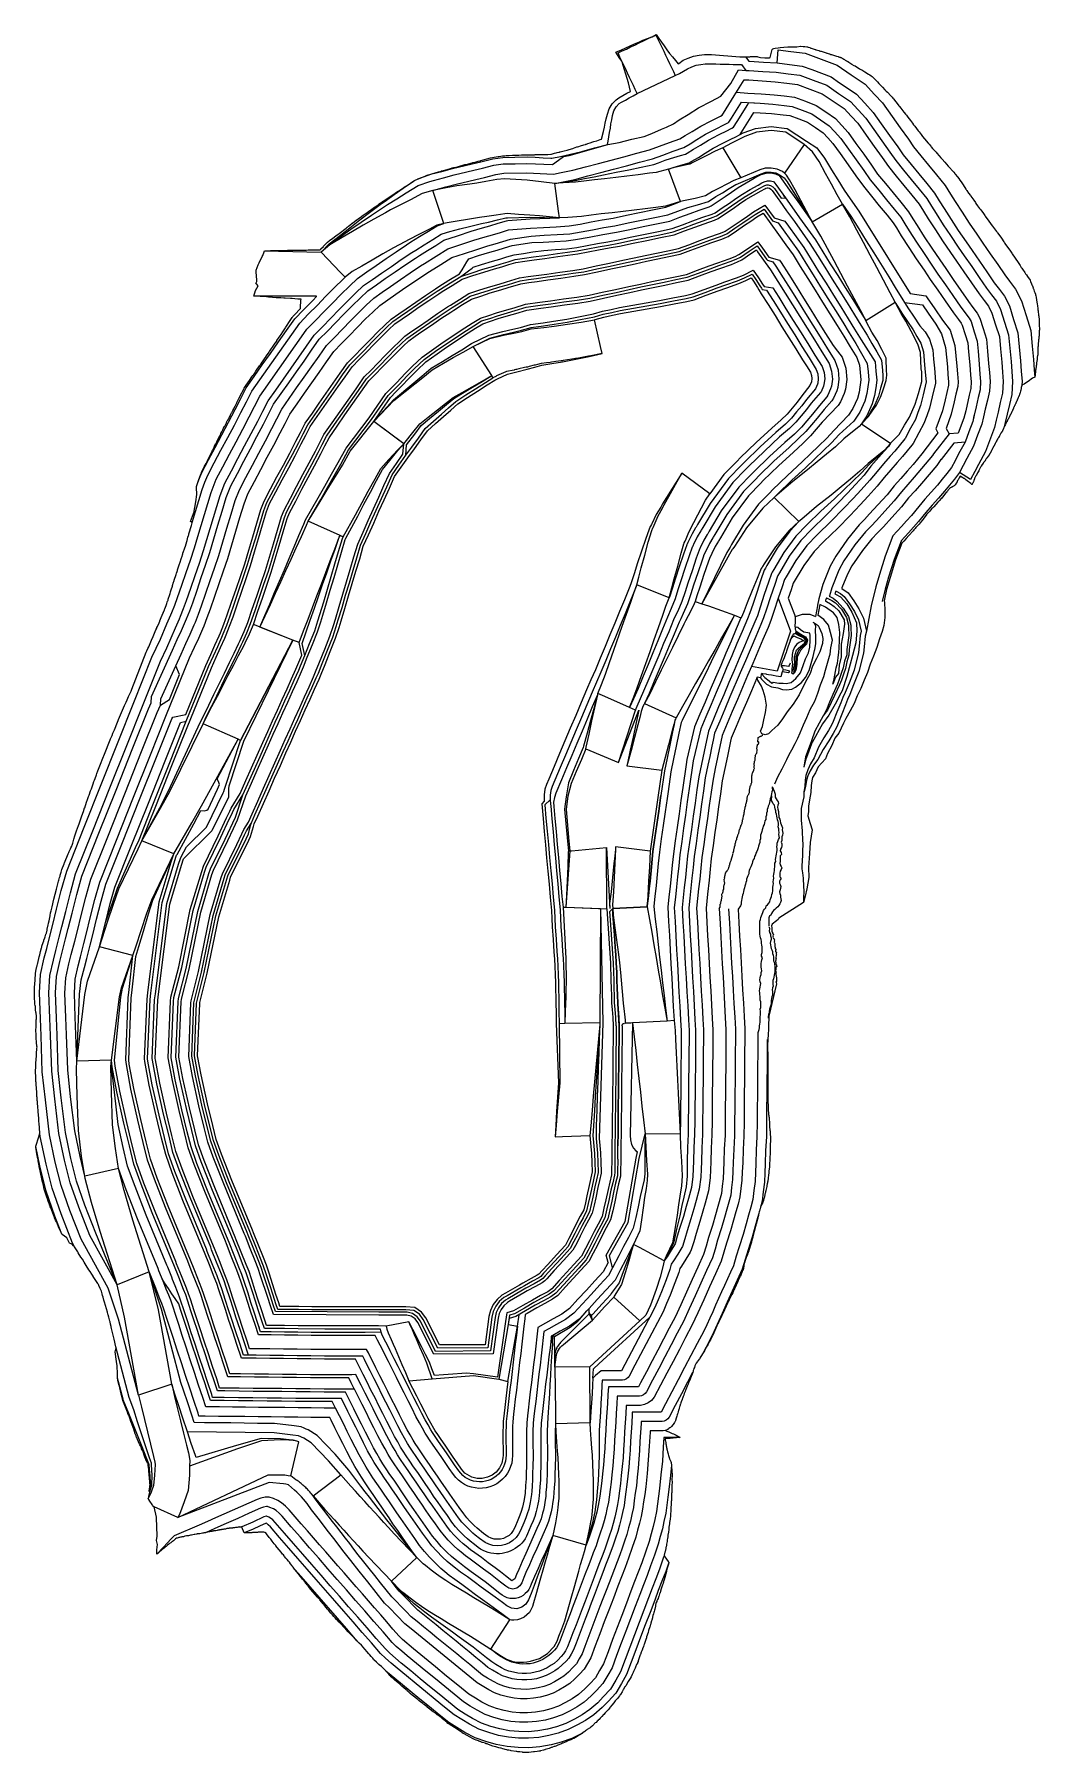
# Model space of a CAD drawing. Header units: inches. Extents: x 477581 to 478656, y 6770716 to 6772554.
import ezdxf

# ---------------------------------------------------------------- set-up
doc = ezdxf.new("R2010")
doc.units = ezdxf.units.IN
doc.header["$MEASUREMENT"] = 0
for name, pattern in [('CONTINUOUS-0-142-0-0.6000000238418579-0.800000011920929', [0]), ('CONTINUOUS-0-2-1-1-0', [0]), ('CONTINUOUS-0-30-1-0.6000000238418579-0.2000000029802322', [0]), ('CONTINUOUS-0-5-0-0-1', [0]), ('CONTINUOUS-0-7-1-1-1', [0])]:
    doc.linetypes.add(name, pattern=pattern)
for name, color, linetype in [('1', 7, 'Continuous'), ('2', 5, 'Continuous'), ('3', 142, 'Continuous'), ('300', 2, 'Continuous'), ('301', 2, 'Continuous'), ('302', 2, 'Continuous'), ('304', 2, 'Continuous'), ('6', 2, 'Continuous'), ('7', 30, 'Continuous')]:
    doc.layers.add(name, color=color, linetype=linetype)

msp = doc.modelspace()

# ---------------------------------------------------------------- linework, layer by layer
at = {"layer": '1', "linetype": 'CONTINUOUS-0-7-1-1-1', "lineweight": 0}
for p, q in [((478205.9, 6771775.2, 268), (478224.1, 6771831.1, 262)), ((478193.4, 6771618.7, 262), (478193.1, 6771684.1, 268)), ((478186.8, 6771619, 262), (478186.1, 6771497.1, 250)), ((478196.8, 6771615.8, 274), (478199.8, 6771619, 274)), ((478098, 6771172.5, 274), (478099.7, 6771184.7, 274)), ((478087.8, 6771113.4, 268), (478098, 6771172.5, 274)), ((477982, 6771114.1, 268), (478006.9, 6771116.2, 268))]:
    msp.add_line(p, q, dxfattribs=at)
for points in [[(478050.5, 6772220.1, 250), (478068.5, 6772228.5, 248.4), (478083.2, 6772232, 247.3), (478094.1, 6772234.2, 246.2), (478102.5, 6772236.1, 245.4), (478112.8, 6772238.8, 244.6), (478126.2, 6772240.4, 243.5), (478137.4, 6772241.7, 242.3), (478151.6, 6772243.7, 240.9), (478166, 6772246, 239.5), (478180.3, 6772248.4, 238)], [(477944.3, 6772139.7, 262), (477965.7, 6772162.3, 259.3), (477988.1, 6772180.1, 256.9), (477996.7, 6772186.9, 255.8), (478006.7, 6772195, 254.8), (478018.8, 6772202, 253.6), (478029.4, 6772208, 252.4), (478040, 6772214, 251.2), (478050.5, 6772220.1, 250)], [(478188.6, 6772212.3, 238), (478174.8, 6772209.7, 239.4), (478174.4, 6772209.6, 239.4), (478174.4, 6772209.6, 239.5), (478174, 6772209.5, 239.5), (478163.2, 6772207.6, 240.6), (478160.2, 6772207, 240.9), (478160.1, 6772207, 240.9), (478156.2, 6772206.4, 241.3), (478146.9, 6772204.9, 242.2), (478145.8, 6772204.7, 242.3), (478145.7, 6772204.7, 242.3), (478144.6, 6772204.5, 242.4), (478139.1, 6772203.8, 243), (478134.5, 6772203.1, 243.4), (478134.3, 6772203.1, 243.5), (478133.1, 6772203, 243.6), (478129.2, 6772202.5, 244), (478123.8, 6772201.9, 244.5), (478123.5, 6772201.8, 244.6), (478119.3, 6772200.7, 245), (478116.8, 6772200.1, 245.3), (478116.1, 6772199.9, 245.3), (478115.7, 6772199.8, 245.4), (478110.5, 6772198.5, 245.9), (478108.6, 6772198, 246.1), (478107.7, 6772197.8, 246.2), (478107.2, 6772197.7, 246.2), (478105.4, 6772197.3, 246.4), (478099.5, 6772195.9, 247), (478096.8, 6772195.3, 247.3), (478096.2, 6772195.2, 247.3), (478094.7, 6772194.9, 247.5), (478094.4, 6772194.8, 247.5), (478086.4, 6772193.2, 248.4), (478085.7, 6772192.9, 248.4), (478075.6, 6772188.4, 249.5), (478075.2, 6772188.3, 249.6), (478075.1, 6772188.2, 249.6), (478074.7, 6772188, 249.6), (478072.2, 6772186.9, 249.9), (478071.6, 6772186.6, 250)], [(477976.4, 6772116, 262), (477977.8, 6772117.6, 261.8), (477986, 6772128, 260.5), (477993.5, 6772137.3, 259.3), (478002.6, 6772144.5, 258.1), (478012.6, 6772152.3, 256.9), (478021.2, 6772159.1, 255.8), (478029.1, 6772165.3, 254.8), (478038.9, 6772170.9, 253.6), (478049.5, 6772176.8, 252.4), (478060.1, 6772182.8, 251.2), (478070.7, 6772188.8, 250)], [(477874.3, 6772033, 274), (477888.2, 6772056, 271.3), (477895.7, 6772068.4, 269.9), (477903.3, 6772080.8, 268.4), (477910.8, 6772093.2, 267), (477919.3, 6772108.1, 265.6), (477944.3, 6772139.7, 262)], [(478465.8, 6772137.2, 310), (478463.4, 6772134.5, 309.6), (478446.8, 6772121.1, 307.5), (478437.9, 6772112.8, 306.3), (478428.3, 6772104.8, 305.1), (478418.6, 6772096.7, 303.8), (478408.2, 6772088.1, 302.5), (478392.5, 6772075.7, 300.5), (478375.7, 6772061.5, 298.4), (478372.5, 6772058.5, 298)], [(477864.6, 6771903.3, 286), (477869.4, 6771915.8, 284.7), (477874.1, 6771928.3, 283.4), (477878.9, 6771940.8, 282.1), (477883.6, 6771953.3, 280.8), (477888.4, 6771965.9, 279.5), (477893.1, 6771978.4, 278.1), (477897.8, 6771990.9, 276.8), (477902.6, 6772003.4, 275.5), (477907.3, 6772015.9, 274.2), (477908.3, 6772017.8, 274), (477911.7, 6772016.3, 274), (477924.7, 6772040.1, 271.3), (477931.9, 6772053.1, 269.8), (477938.5, 6772065.3, 268.4), (477945.7, 6772078.4, 266.9), (477951.8, 6772089.5, 265.6), (477960.5, 6772099, 264.3), (477969.7, 6772109, 263), (477976.4, 6772116, 262)], [(478496.7, 6772116.6, 310), (478494.3, 6772113.2, 309.9), (478489.8, 6772108.4, 309.6), (478472.9, 6772094.8, 307.5), (478464.2, 6772086.8, 306.3), (478453.9, 6772078.1, 305.1), (478444.2, 6772070, 303.8), (478433.4, 6772061, 302.5), (478417.8, 6772048.8, 300.5), (478401.9, 6772035.3, 298.4), (478399, 6772032.7, 298)], [(478225.5, 6771965.1, 250), (478227.6, 6771973.4, 248.9), (478230.2, 6771983.1, 247.9), (478234.1, 6771996.9, 246.5), (478237.9, 6772010.6, 245.1), (478241.5, 6772023.1, 244), (478242.9, 6772025.9, 244), (478243.1, 6772026.4, 243.9), (478248.6, 6772039, 242.7), (478252.9, 6772047.2, 241.9), (478253.4, 6772048, 241.8), (478254.8, 6772050.7, 241.5), (478273.8, 6772084.5, 238)], [(478260.2, 6771951.3, 250), (478263, 6771962, 248.9), (478265.5, 6771971.5, 247.9), (478269.3, 6771985, 246.5), (478273.1, 6771998.8, 245.1), (478275.9, 6772008.9, 244), (478276.2, 6772009.5, 244), (478276.4, 6772010, 243.9), (478277.2, 6772011.9, 243.7), (478277.5, 6772012.6, 243.6), (478281.2, 6772021.4, 242.7), (478284.8, 6772028.3, 241.9), (478285.3, 6772029.2, 241.8), (478286.7, 6772031.9, 241.5), (478298.9, 6772055.5, 238.8), (478303.6, 6772062.5, 238)], [(478372.5, 6772058.5, 298), (478360.3, 6772047.1, 296.6), (478343, 6772026, 294.3), (478329.9, 6772006.2, 292.1), (478328.2, 6772003.6, 291.8), (478327.7, 6772002.8, 291.7), (478324.6, 6771997.9, 291.5), (478295, 6771944.8, 286)], [(477822.6, 6771919.8, 286), (477828.3, 6771932.1, 284.7), (477833.8, 6771944.2, 283.4), (477839.3, 6771956.3, 282.1), (477844.9, 6771968.4, 280.8), (477850.4, 6771980.5, 279.5), (477855.9, 6771992.6, 278.1), (477861.4, 6772004.6, 276.8), (477867, 6772016.7, 275.5), (477872.5, 6772028.8, 274.2), (477874.3, 6772033, 274)], [(478399, 6772032.7, 298), (478388.6, 6772023.2, 296.6), (478373.9, 6772005.6, 294.3), (478361.8, 6771987.4, 292.1), (478360, 6771984.8, 291.8), (478359.6, 6771984.1, 291.7), (478358.4, 6771982.4, 291.5), (478354.2, 6771971.9, 290.4), (478349, 6771958.9, 289), (478343.7, 6771945.8, 287.6), (478340.5, 6771937.3, 286.8), (478337.8, 6771931.4, 286.3), (478336.9, 6771929.8, 286)], [(478184.1, 6771848.9, 262), (478187.8, 6771858.7, 261), (478192, 6771869.5, 259.8), (478196.5, 6771882.2, 258.4), (478201, 6771895.1, 257.1), (478210.1, 6771920.8, 254.4), (478214.6, 6771933.6, 253), (478219.1, 6771946.4, 251.6), (478222.4, 6771956.3, 250.6), (478225.5, 6771965.1, 250)], [(478217.9, 6771833.8, 262), (478221.7, 6771843.5, 261), (478226.1, 6771854.9, 259.8), (478230.7, 6771868.1, 258.4), (478235.3, 6771881, 257.1), (478239.8, 6771893.8, 255.7), (478244.3, 6771906.6, 254.4), (478248.8, 6771919.5, 253), (478253.4, 6771932.5, 251.6), (478256.7, 6771942.2, 250.6), (478260.2, 6771951.3, 250)], [(478287.9, 6771947.2, 286), (478286, 6771942.4, 285.5), (478280.5, 6771931.8, 284.3), (478277.7, 6771926.7, 283.8), (478276, 6771923, 283.5), (478269.8, 6771910.5, 282.1), (478263.8, 6771898.2, 280.7), (478257.8, 6771885.9, 279.3), (478251.7, 6771873.7, 278), (478245.7, 6771861.4, 276.6), (478239.4, 6771848.6, 275.2), (478233.9, 6771838.2, 274)], [(477761.8, 6771816.5, 298), (477765.5, 6771823.7, 297.2), (477771.4, 6771834.9, 295.9), (477777.2, 6771846, 294.7), (477783, 6771857.2, 293.4), (477788.8, 6771868.4, 292.1), (477794.7, 6771879.5, 290.9), (477799.9, 6771889.6, 289.7), (477805, 6771899.3, 288.6), (477806.8, 6771903.1, 288.2), (477811.4, 6771912.6, 287.1), (477815.7, 6771922.5, 286)], [(478330, 6771932.7, 286), (478323.1, 6771920.5, 284.7), (478316.2, 6771908.3, 283.3), (478309.2, 6771896.1, 282), (478302.3, 6771883.9, 280.7), (478295.4, 6771871.7, 279.3), (478288.4, 6771859.5, 278), (478281.5, 6771847.3, 276.7), (478274.6, 6771835.1, 275.3), (478267.6, 6771822.9, 274)], [(477857.7, 6771906.1, 286), (477802, 6771798.6, 298), (477799.3, 6771800, 298)], [(478171.2, 6771789.9, 268), (478171.6, 6771791.5, 267.8), (478174.6, 6771805.5, 266.4), (478177.6, 6771819.5, 265), (478180.6, 6771833.5, 263.5), (478183.8, 6771847.5, 262.1), (478184.1, 6771848.9, 262)], [(478233.9, 6771838.2, 274), (478233.6, 6771837.5, 273.9), (478232.2, 6771835, 273.8), (478230.4, 6771829.8, 273.8), (478228.8, 6771823.2, 273.3), (478226.8, 6771815.5, 272.5), (478223.2, 6771801.7, 271.1), (478219.5, 6771787.9, 269.7), (478215.8, 6771774.1, 268.3), (478214.9, 6771771.4, 268)], [(477696.3, 6771691.2, 310), (477716.5, 6771726.3, 306.1), (477726.4, 6771744.1, 304), (477761.8, 6771816.5, 298)], [(478267.6, 6771822.9, 274), (478267, 6771821.5, 273.9), (478266.4, 6771820.5, 273.8), (478266.2, 6771820, 273.8), (478265.1, 6771815.9, 273.3), (478263.1, 6771808, 272.5), (478259.4, 6771794.1, 271.1), (478255.8, 6771780.3, 269.7), (478252.2, 6771766.9, 268.1)], [(477730.7, 6771677.5, 310), (477750, 6771710.6, 306.1), (477760.1, 6771728.7, 304), (477773.7, 6771753.5, 301.9), (477799.3, 6771800, 298)], [(478154, 6771680.5, 268), (478155.6, 6771680.6, 268), (478193.1, 6771684.1, 268)], [(478202.8, 6771685, 268), (478202.9, 6771682.6, 268.2), (478202.1, 6771667.4, 269.8), (478201.4, 6771652, 271.3), (478200.6, 6771636.7, 272.8), (478199.5, 6771623.1, 273.9), (478199.8, 6771619, 274)], [(478239.9, 6771680.2, 268.1), (478239, 6771663.6, 269.8), (478238.2, 6771648.3, 271.3), (478237.5, 6771632.5, 272.8), (478236.7, 6771621.7, 273.9), (478236.8, 6771620.9, 274)], [(478146.7, 6771620.6, 262), (478149.7, 6771565.6, 256.6), (478150, 6771540.3, 254), (478149.8, 6771532.4, 253.3), (478149.6, 6771524.5, 252.5), (478149.3, 6771516.8, 251.7), (478149.1, 6771508.8, 251), (478148.8, 6771496.3, 250)], [(478199.8, 6771619, 274), (478200.4, 6771612.2, 274.6), (478201.4, 6771603.8, 275.4), (478203.1, 6771590.6, 276.7), (478204.9, 6771577.7, 278), (478205.9, 6771569.7, 278.8), (478207, 6771561, 279.6), (478208, 6771550.5, 280.7), (478208.8, 6771542.3, 281.5), (478209.5, 6771534.3, 282.3), (478210.2, 6771526.3, 283.1), (478210.9, 6771517.3, 283.9), (478211.7, 6771512.1, 284.4), (478212.8, 6771502.8, 285.3), (478213.5, 6771496.2, 286)], [(478236.8, 6771620.9, 274), (478239.1, 6771607.3, 275.3), (478241.5, 6771593.7, 276.7), (478243.8, 6771580.1, 278), (478246.2, 6771566.6, 279.3), (478248.5, 6771553, 280.7), (478250.9, 6771539.4, 282), (478253.2, 6771525.8, 283.3), (478255.6, 6771512.3, 284.7), (478258, 6771498.7, 286)], [(478142.7, 6771496.1, 250), (478143.2, 6771432.5, 243.6), (478141.8, 6771417.2, 242.1), (478140.5, 6771401.8, 240.6), (478139.2, 6771386.9, 239.1), (478138.2, 6771375, 238)], [(478186.1, 6771497, 250), (478185.9, 6771494.8, 249.8), (478184.5, 6771479.7, 248.3), (478183.2, 6771464.4, 246.7), (478181.8, 6771449, 245.2), (478180.4, 6771433.7, 243.6), (478179.1, 6771418.3, 242.1), (478177.7, 6771403, 240.6), (478176.4, 6771386.8, 239.1), (478175.3, 6771376.2, 238)], [(478221, 6771496.6, 286), (478222.7, 6771481.8, 287.5), (478224.4, 6771467, 289), (478226, 6771452.1, 290.5), (478227.7, 6771437.3, 292), (478229.4, 6771422.5, 293.5), (478231.1, 6771407.7, 295), (478232.7, 6771392.9, 296.5), (478234.4, 6771378, 298)], [(478221, 6771496.6, 286), (478222.7, 6771481.8, 287.5), (478224.4, 6771467, 289), (478226, 6771452.1, 290.5), (478227.7, 6771437.3, 292), (478229.4, 6771422.5, 293.5), (478231.1, 6771407.7, 295), (478232.7, 6771392.9, 296.5), (478234.4, 6771378, 298)], [(478265.5, 6771499.1, 286), (478266.6, 6771488.4, 286.8), (478267.1, 6771479.4, 287.7), (478267.8, 6771464.8, 289.1), (478268.5, 6771450.4, 290.6), (478269.2, 6771435.9, 292.1), (478269.9, 6771421.5, 293.5), (478270.6, 6771407, 295), (478271.3, 6771392.6, 296.5), (478272, 6771378.2, 297.9), (478272, 6771377.6, 298)], [(478265.5, 6771499.1, 286), (478266.6, 6771488.4, 286.8), (478267.1, 6771479.4, 287.7), (478267.8, 6771464.8, 289.1), (478268.5, 6771450.4, 290.6), (478269.2, 6771435.9, 292.1), (478269.9, 6771421.5, 293.5), (478270.6, 6771407, 295), (478271.3, 6771392.6, 296.5), (478272, 6771378.2, 297.9), (478272, 6771377.6, 298)], [(478234.4, 6771378, 298), (478235.2, 6771364.1, 299.4), (478236.1, 6771349.3, 300.9), (478237, 6771335.1, 302.3), (478236.8, 6771328.2, 303), (478235.5, 6771319.5, 303.9), (478233.9, 6771310, 304.8), (478232.5, 6771298.8, 305.9), (478230.5, 6771286.2, 307.2), (478228.7, 6771274.5, 308.4), (478224.2, 6771264.5, 309.5), (478222.1, 6771259.7, 310)], [(478234.4, 6771378, 298), (478235.2, 6771364.1, 299.4), (478236.1, 6771349.3, 300.9), (478237, 6771335.1, 302.3), (478236.8, 6771328.2, 303), (478235.5, 6771319.5, 303.9), (478233.9, 6771310, 304.8), (478232.5, 6771298.8, 305.9), (478230.5, 6771286.2, 307.2), (478228.7, 6771274.5, 308.4), (478224.2, 6771264.5, 309.5), (478222.1, 6771259.7, 310)], [(478272, 6771377.6, 298), (478272.3, 6771363.7, 299.4), (478273.2, 6771349, 300.9), (478274, 6771333.2, 302.3), (478273.5, 6771322.3, 303), (478271.6, 6771311.3, 303.9), (478270.2, 6771302.1, 304.8), (478268.7, 6771291, 305.9), (478266.6, 6771277.9, 307.2), (478263.7, 6771261.5, 308.4), (478257, 6771247.2, 309.5), (478254.9, 6771242.3, 310)], [(478272, 6771377.6, 298), (478272.3, 6771363.7, 299.4), (478273.2, 6771349, 300.9), (478274, 6771333.2, 302.3), (478273.5, 6771322.3, 303), (478271.6, 6771311.3, 303.9), (478270.2, 6771302.1, 304.8), (478268.7, 6771291, 305.9), (478266.6, 6771277.9, 307.2), (478263.7, 6771261.5, 308.4), (478257, 6771247.2, 309.5), (478254.9, 6771242.3, 310)], [(477957.5, 6771172.5, 262), (477958.3, 6771169.2, 262), (477959.6, 6771165.3, 262.4), (477962.9, 6771158.2, 263.2), (477965.1, 6771153.1, 263.8), (477967.1, 6771148.5, 264.3), (477970.8, 6771139.9, 265.2), (477974.5, 6771131.3, 266.1), (477978.2, 6771122.7, 267.1), (477982, 6771114.1, 268)], [(478006.9, 6771116.2, 268), (478001.2, 6771132.7, 267.1), (477997.4, 6771141.3, 266.1), (477993.7, 6771149.9, 265.2), (477990, 6771158.5, 264.3), (477988, 6771163.1, 263.8), (477985.7, 6771168.4, 263.2), (477982.9, 6771174.5, 262.4), (477982, 6771177, 262)], [(478087.8, 6771113.4, 268), (478086.7, 6771104.2, 268), (478085.6, 6771094.9, 268), (478084.5, 6771085.6, 268), (478083.7, 6771079.3, 268), (478082.8, 6771070.5, 268), (478082.6, 6771065.4, 268), (478082.5, 6771059.9, 268), (478082.5, 6771054, 268), (478082.5, 6771048, 268), (478082.6, 6771042.9, 268), (478082.7, 6771034.5, 268), (478082.5, 6771031.5, 268), (478081.3, 6771026, 268), (478078.9, 6771020.8, 268), (478075.3, 6771016.4, 268), (478070.9, 6771013.2, 268), (478065.9, 6771010.8, 268), (478060.4, 6771009.5, 268), (478054.8, 6771009.6, 268), (478049.3, 6771010.9, 268), (478041.8, 6771015.3, 268), (478038, 6771019.6, 268), (478033.5, 6771026.2, 268), (478029.2, 6771032.5, 268), (478024.9, 6771038.7, 268), (478020.7, 6771045, 268), (478016.4, 6771051.2, 268), (478012.8, 6771056.5, 268), (478010.1, 6771060.5, 268), (478008.5, 6771063.1, 268), (478005.4, 6771068.6, 268), (478002.5, 6771073.8, 268), (477998.8, 6771080.7, 268), (477994.6, 6771089.1, 268), (477990.4, 6771097.4, 268), (477986.2, 6771105.8, 268), (477982, 6771114.1, 268)]]:
    msp.add_polyline3d(points, dxfattribs=at)
at = {"layer": '2', "linetype": 'CONTINUOUS-0-5-0-0-1', "lineweight": 0}
for points in [[(478387.5, 6771950.9, 334), (478390.3, 6771943.4, 334), (478394.1, 6771933.4, 334), (478395, 6771930.9, 334), (478394.8, 6771925.6, 331.6), (478394.7, 6771921, 329.5), (478394.8, 6771918.6, 328.6), (478395, 6771917.6, 328.5), (478395.1, 6771917, 328.4), (478395.3, 6771916.6, 328.4), (478395.5, 6771915.8, 328.4), (478395.6, 6771915.8, 328.4), (478395.6, 6771915.4, 328.5), (478395.5, 6771914.3, 328.9), (478394.9, 6771913.2, 328.6), (478394.8, 6771913, 328.5), (478393.6, 6771912.5, 327.4), (478392.8, 6771912.3, 326.5), (478391.9, 6771910.8, 326.1), (478390.9, 6771909.3, 325.6), (478389.4, 6771905.3, 325.3), (478389.1, 6771904.3, 325.4), (478389.1, 6771904.1, 325.4), (478387.5, 6771899.4, 325.4), (478387.1, 6771898.4, 325.3), (478385.6, 6771894, 325.2), (478385.2, 6771892.9, 325.2), (478384.1, 6771890.2, 325), (478383.5, 6771888.1, 325), (478383, 6771886.9, 324.9), (478381.7, 6771884, 324.6), (478380.8, 6771881.7, 324.4), (478380.7, 6771881.5, 324.4), (478380, 6771879.4, 324.4), (478379.8, 6771878.7, 324.4), (478380, 6771878, 324.9), (478380.4, 6771877.3, 325.6), (478381.3, 6771875.9, 327.1), (478381.9, 6771874.6, 328.3), (478381.6, 6771873.6, 328.3), (478381.1, 6771872, 328.3), (478379.5, 6771866.8, 328.5), (478377.2, 6771867.2, 328.5), (478374.6, 6771867.5, 328.6), (478371.3, 6771868.1, 328.6), (478369.5, 6771868.4, 328.6), (478366.3, 6771869, 328.5), (478364.6, 6771869.3, 328.6), (478364, 6771869.4, 328.6), (478360.2, 6771870, 328.6), (478359.1, 6771870.2, 328.6), (478358.7, 6771869.4, 329.6), (478358.5, 6771868.9, 330.2), (478358.2, 6771867.6, 331.8), (478357.8, 6771865.8, 334), (478354.3, 6771866.4, 334)], [(478199.7, 6771234.8, 298), (478196.3, 6771247.9, 298), (478216.2, 6771283.1, 298), (478228, 6771351.6, 298), (478234.4, 6771378, 298)]]:
    msp.add_polyline3d(points, dxfattribs=at)
at = {"layer": '3', "linetype": 'CONTINUOUS-0-142-0-0.6000000238418579-0.800000011920929', "lineweight": 0}
for points in [[(478376.9, 6771950.7, 322), (478389.9, 6771915.7, 322), (478375.8, 6771872.9, 322), (478348.1, 6771877.6, 322)], [(478038.5, 6771121.9, 262), (478028.8, 6771121.1, 262), (478019, 6771120.3, 262), (478009.3, 6771119.6, 262), (478006.6, 6771126.7, 262), (478003.9, 6771133.8, 262), (477999.6, 6771142.2, 262), (477995.4, 6771150.6, 262), (477991.2, 6771159, 262), (477988.9, 6771163.5, 262), (477986.3, 6771168.7, 262), (477984, 6771173.2, 262), (477982, 6771177, 262), (477957.5, 6771172.5, 262), (477949.3, 6771172.6, 262), (477935, 6771172.6, 262), (477920.6, 6771172.6, 262), (477906.2, 6771172.6, 262), (477891.9, 6771172.6, 262), (477877.6, 6771172.7, 262), (477863.4, 6771172.9, 262), (477849.1, 6771173, 262), (477834.9, 6771173.2, 262), (477829.8, 6771173.2, 262), (477828.3, 6771177.9, 262), (477823.9, 6771191, 262), (477820.9, 6771200.3, 262), (477817.7, 6771210.3, 262), (477813.5, 6771222.9, 262), (477811, 6771230.7, 262), (477807.9, 6771238.4, 262), (477802.6, 6771251.6, 262), (477797.4, 6771264.7, 262), (477796.3, 6771267.5, 262), (477774.3, 6771320.6, 262), (477763, 6771349.4, 262), (477756.9, 6771366.3, 262), (477753, 6771382.2, 262), (477747.3, 6771405.7, 262), (477740.2, 6771437.3, 262), (477736, 6771460.1, 262), (477738.4, 6771519.1, 262), (477738.8, 6771522.2, 262), (477747, 6771554.1, 262), (477759.3, 6771615, 262), (477771.3, 6771655.3, 262), (477772.9, 6771660.1, 262), (477788.4, 6771691.8, 262), (477794.4, 6771704.7, 262), (477798.7, 6771713.8, 262)]]:
    msp.add_polyline3d(points, dxfattribs=at)
at = {"layer": '300', "linetype": 'CONTINUOUS-0-2-1-1-0', "lineweight": 0}
for p, q in [((478226.1, 6772490.3, 382), (478266.7, 6772509.6, 382)), ((478239.9, 6771194.5, 314.5), (478240.1, 6771195, 314.4)), ((478239.9, 6771194.5, 314.5), (478240.1, 6771195, 314.4)), ((478175.2, 6771128.8, 316), (478138, 6771128.5, 316)), ((478175.2, 6771128.8, 316), (478138, 6771128.5, 316))]:
    msp.add_line(p, q, dxfattribs=at)
for points in [[(478404.5, 6772435.9, 340), (478384.9, 6772449, 340), (478369.3, 6772450.9, 340), (478353.6, 6772449.1, 340), (478341.1, 6772444.5, 340), (478327, 6772437.4, 340), (478317.6, 6772432.5, 340), (478336.7, 6772400.4, 340)], [(478317.6, 6772432.5, 340), (478309.3, 6772428.8, 340.8), (478300.5, 6772424.1, 341.7), (478292.7, 6772420.1, 342.5), (478285.6, 6772416.5, 343.3), (478282.2, 6772414.8, 343.7), (478275.5, 6772413.4, 344.4), (478264.6, 6772411, 345.5), (478259.3, 6772409.7, 346)], [(478404.5, 6772435.9, 340), (478383.4, 6772405.2, 340), (478381.2, 6772406.9, 340), (478375.5, 6772409.5, 340), (478369.4, 6772410.7, 340), (478363, 6772410.5, 340), (478357, 6772408.7, 340), (478336.7, 6772400.4, 340)], [(478445.4, 6772372.2, 334), (478439.7, 6772382.1, 335.3), (478433.6, 6772393.5, 336.6), (478427.5, 6772404.9, 337.9), (478420.7, 6772417.7, 339.1), (478413.5, 6772428, 339.7), (478404.5, 6772435.9, 340)], [(478137.9, 6772394.3, 358), (478123.2, 6772396.1, 359.4), (478108.5, 6772397.8, 360.7), (478096.2, 6772398.6, 362), (478084, 6772399.3, 363.2), (478076.1, 6772398.5, 363.4), (478064.3, 6772396.2, 364.3), (478054.7, 6772394.7, 365.3), (478046.9, 6772393.6, 366.1), (478033.3, 6772391.6, 367.4), (478021.9, 6772389.5, 368.5), (478011, 6772387.6, 369.6), (478007.4, 6772386.9, 370)], [(478259.3, 6772409.7, 346), (478246.3, 6772405.9, 347.3), (478239.3, 6772405.1, 348), (478227.2, 6772403.6, 349.2), (478215.1, 6772402.1, 350.4), (478203.1, 6772400.6, 351.6), (478191, 6772399.1, 352.7), (478180.5, 6772398.2, 353.8), (478169, 6772396.6, 354.9), (478159.9, 6772395.5, 355.8), (478146.8, 6772394.8, 357.1), (478137.9, 6772394.3, 358)], [(478336.7, 6772400.4, 340), (478329.3, 6772397.3, 340.8), (478321.7, 6772393.4, 341.7), (478313.8, 6772389.3, 342.5), (478306.5, 6772385.6, 343.3), (478299.1, 6772381.2, 343.7), (478288, 6772378.2, 344.4), (478277.4, 6772375.9, 345.5), (478272.3, 6772374.8, 346)], [(478413.1, 6772353.3, 334), (478407, 6772364.6, 335.3), (478400.9, 6772376, 336.6), (478394.8, 6772387.4, 337.9), (478389, 6772398.3, 339.1), (478385.6, 6772403.2, 339.7), (478383.4, 6772405.2, 340)], [(478007.4, 6772386.9, 370), (477996.1, 6772383.6, 370.7), (477983.5, 6772376.7, 371.7), (477973, 6772371.4, 372.9), (477962.4, 6772365.9, 374), (477957, 6772363, 374.6), (477944.6, 6772356.1, 375.9), (477933.1, 6772349.6, 377.2), (477921.5, 6772342.9, 378.6), (477910.4, 6772336.5, 379.8), (477897.5, 6772328.8, 381), (477888, 6772320.7, 382)], [(478143, 6772357.6, 358), (478132.3, 6772358.5, 358.9), (478121.7, 6772359.5, 359.8), (478111.1, 6772360.4, 360.7), (478099.1, 6772361.2, 362), (478087, 6772362, 363.2), (478084.5, 6772361.9, 363.4), (478075.3, 6772360.5, 364.3), (478065.4, 6772358.9, 365.3), (478057.5, 6772357.8, 366.1), (478044.4, 6772355.9, 367.4), (478033.6, 6772354, 368.5), (478022.7, 6772352.1, 369.6), (478019.1, 6772351.4, 370)], [(478272.3, 6772374.8, 346), (478256.3, 6772370, 347.3), (478246.1, 6772368.6, 348), (478234.4, 6772367.2, 349.2), (478222.6, 6772365.8, 350.4), (478210.9, 6772364.3, 351.6), (478199.2, 6772362.9, 352.7), (478187.6, 6772361.7, 353.8), (478176.7, 6772360.3, 354.9), (478166.3, 6772358.9, 355.8), (478151.9, 6772358, 357.1), (478143, 6772357.6, 358)], [(478501.8, 6772267.2, 322), (478496.5, 6772277.4, 323.1), (478489.4, 6772290.9, 324.6), (478482.2, 6772304.3, 326.2), (478475.1, 6772317.7, 327.7), (478468, 6772331, 329.2), (478460.9, 6772344.4, 330.7), (478453.3, 6772358.5, 332.2), (478445.4, 6772372.2, 334)], [(478019.1, 6772351.4, 370), (478011.9, 6772349.7, 370.7), (478003.2, 6772345.2, 371.7), (477992.7, 6772339.8, 372.9), (477982.2, 6772334.5, 374), (477977.4, 6772332, 374.6), (477965.4, 6772325.3, 375.9), (477954, 6772318.9, 377.2), (477942.7, 6772312.4, 378.6), (477931.6, 6772306, 379.8), (477921.1, 6772300, 381), (477913.7, 6772294, 382)], [(478470.3, 6772247.8, 322), (478465, 6772257.9, 323.1), (478457.9, 6772271.2, 324.6), (478450.8, 6772284.6, 326.2), (478443.7, 6772298, 327.7), (478436.6, 6772311.4, 329.2), (478429.4, 6772324.8, 330.7), (478422.4, 6772337.9, 332.2), (478414.8, 6772350.5, 333.7), (478413.1, 6772353.3, 334)], [(478530.4, 6772192.8, 316), (478529.7, 6772195.9, 316.3), (478528.9, 6772213.6, 317.4), (478526.2, 6772222.3, 317.5), (478519, 6772236.4, 318.6), (478513.2, 6772246.9, 319.7), (478508.2, 6772255.3, 320.6), (478502.5, 6772265.9, 321.9), (478501.8, 6772267.2, 322)], [(478492.8, 6772189.4, 316), (478492.6, 6772195.1, 316.3), (478492.3, 6772206.2, 317.4), (478492.1, 6772207.3, 317.5), (478487.4, 6772216.9, 318.6), (478482.4, 6772226.3, 319.7), (478477, 6772235.3, 320.6), (478470.9, 6772246.5, 321.9), (478470.3, 6772247.8, 322)], [(478496.7, 6772116.6, 310), (478506.1, 6772125.7, 311.1), (478511.9, 6772135.7, 311.8), (478517.3, 6772144.3, 312.6), (478523.3, 6772158.4, 313.6), (478526.6, 6772169.5, 314.5), (478530.2, 6772182.6, 315.4), (478530.4, 6772192.8, 316)], [(478465.8, 6772137.2, 310), (478473.4, 6772145, 311.1), (478477.4, 6772150.8, 311.8), (478481.7, 6772157.1, 312.6), (478486.4, 6772166.3, 313.6), (478489.3, 6772174.8, 314.5), (478492.3, 6772183.6, 315.4), (478492.8, 6772189.4, 316)], [(477651, 6771577.9, 322), (477659.8, 6771604.6, 319.2), (477666, 6771623.5, 317.2), (477671.9, 6771640.2, 315.6), (477692.3, 6771682.9, 310.9), (477696.3, 6771691.2, 310)], [(477651, 6771577.9, 322), (477659.8, 6771604.6, 319.2), (477666, 6771623.5, 317.2), (477671.9, 6771640.2, 315.6), (477692.3, 6771682.9, 310.9)], [(477686.8, 6771568.7, 322), (477690.4, 6771579.2, 320.9), (477695.7, 6771595.6, 319.2), (477701.7, 6771614, 317.2), (477707, 6771628.4, 315.6), (477726.7, 6771669.2, 310.9), (477730.7, 6771677.5, 310)], [(477686.8, 6771568.7, 322), (477690.4, 6771579.2, 320.9), (477695.7, 6771595.6, 319.2), (477701.7, 6771614, 317.2), (477707, 6771628.4, 315.6), (477726.7, 6771669.2, 310.9), (477730.7, 6771677.5, 310)], [(477626.9, 6771455.6, 334), (477635.6, 6771527, 327), (477638.3, 6771541.3, 325.8), (477651, 6771577.9, 322)], [(477626.9, 6771455.6, 334), (477635.6, 6771527, 327), (477638.3, 6771541.3, 325.8), (477651, 6771577.9, 322)], [(477663.8, 6771456.8, 334), (477672.6, 6771524.5, 327), (477674.7, 6771534.3, 325.8), (477686.8, 6771568.7, 322)], [(477663.8, 6771456.8, 334), (477672.6, 6771524.5, 327), (477674.7, 6771534.3, 325.8), (477686.8, 6771568.7, 322)], [(478135.3, 6771153.9, 310), (478135, 6771149.3, 310), (478134.4, 6771139.5, 310), (478133.8, 6771129.6, 310), (478133.3, 6771119.8, 310), (478132.7, 6771110, 310), (478132.1, 6771100.2, 310), (478131.5, 6771090.4, 310), (478130.9, 6771080.6, 310), (478130.6, 6771074.4, 310), (478130.2, 6771068.2, 310), (478129.9, 6771059.5, 310), (478129.9, 6771054.1, 310), (478129.9, 6771048.6, 310), (478130, 6771043.6, 310), (478130.1, 6771038.6, 310), (478130.1, 6771032.2, 310), (478129.9, 6771023.2, 310), (478129.6, 6771013.6, 310), (478129.5, 6771007.6, 310), (478128.9, 6771000.3, 310), (478128.5, 6770995, 310), (478128.3, 6770990.3, 310), (478127.3, 6770984.2, 310), (478126.8, 6770980.9, 310), (478125.7, 6770975.7, 310), (478124.9, 6770972.4, 310), (478123.3, 6770966.5, 310), (478121.2, 6770961.5, 310), (478118.8, 6770956.1, 310), (478114.9, 6770947.2, 310), (478110.9, 6770938.2, 310), (478106.9, 6770929.2, 310), (478103.1, 6770920.7, 310), (478099.4, 6770912.2, 310), (478097.1, 6770906.8, 310), (478095.2, 6770902.3, 310), (478092.1, 6770900, 310), (478085.2, 6770905.4, 310), (478079.8, 6770909.6, 310), (478074.2, 6770914.1, 310), (478066.7, 6770919.5, 310), (478059.4, 6770924.9, 310), (478052.3, 6770930, 310), (478047.7, 6770933.4, 310), (478043.1, 6770937.1, 310), (478040, 6770939.7, 310), (478036.1, 6770943.3, 310), (478030.3, 6770949.1, 310), (478026.5, 6770953.3, 310), (478022.4, 6770958.6, 310), (478017.4, 6770965.7, 310), (478012.4, 6770972.9, 310), (478007.4, 6770980, 310), (478002.5, 6770986.9, 310), (477998.4, 6770993, 310), (477994.1, 6770999.3, 310), (477989.8, 6771005.6, 310), (477985.5, 6771011.8, 310), (477981.2, 6771018.1, 310), (477977, 6771024.3, 310), (477973.1, 6771030, 310), (477969.9, 6771034.9, 310), (477967.1, 6771039.4, 310), (477963.8, 6771045.2, 310), (477960.5, 6771051.1, 310), (477956.3, 6771059, 310), (477952.1, 6771067.4, 310), (477947.8, 6771075.8, 310), (477943.6, 6771084.2, 310), (477939.4, 6771092.5, 310), (477935.2, 6771100.9, 310), (477931, 6771109.3, 310), (477926.7, 6771117.7, 310), (477925.3, 6771120.6, 310), (477920.8, 6771120.4, 310), (477906.2, 6771120.4, 310), (477891.6, 6771120.4, 310), (477876.6, 6771120.5, 310), (477861.7, 6771120.7, 310), (477846.8, 6771120.9, 310), (477831.8, 6771121, 310), (477816.9, 6771121.2, 310), (477801.9, 6771121.4, 310), (477790.6, 6771121.5, 310), (477786.4, 6771134.1, 310), (477782, 6771147.6, 310), (477777.5, 6771161.1, 310), (477773.1, 6771174.4, 310), (477770.1, 6771183.9, 310), (477766.9, 6771193.7, 310), (477762.8, 6771206.1, 310), (477760.7, 6771212.4, 310), (477758.2, 6771218.6, 310), (477753, 6771231.7, 310), (477747.7, 6771244.9, 310), (477746.7, 6771247.3, 310), (477724.7, 6771300.6, 310), (477712.9, 6771330.6, 310), (477705.6, 6771350.9, 310), (477701.1, 6771369.5, 310), (477695.2, 6771393.5, 310), (477687.8, 6771426.6, 310), (477683, 6771452.7, 310), (477682.4, 6771457.3, 310), (477685.1, 6771523.2, 310), (477686.1, 6771531.9, 310), (477689.9, 6771567.6, 310)], [(478365.1, 6771479, 370), (478365, 6771464.1, 370), (478364.8, 6771449.3, 370), (478364.7, 6771434.4, 370), (478364.5, 6771419.5, 370), (478364.4, 6771404.7, 370), (478364.2, 6771389.8, 370), (478364.1, 6771375, 370), (478363.3, 6771360.2, 370), (478362.8, 6771346.1, 370), (478362.4, 6771336.2, 370), (478362, 6771326.4, 370), (478360.8, 6771316.2, 370), (478359.6, 6771306, 370), (478357.9, 6771299.8, 370)], [(478365.1, 6771479, 370), (478365, 6771464.1, 370), (478364.8, 6771449.3, 370), (478364.7, 6771434.4, 370), (478364.5, 6771419.5, 370), (478364.4, 6771404.7, 370), (478364.2, 6771389.8, 370), (478364.1, 6771375, 370), (478363.3, 6771360.2, 370), (478362.8, 6771346.1, 370), (478362.4, 6771336.2, 370), (478362, 6771326.4, 370), (478360.8, 6771316.2, 370), (478359.6, 6771306, 370), (478357.9, 6771299.8, 370)], [(478365.1, 6771479, 370), (478365, 6771464.1, 370), (478364.8, 6771449.3, 370), (478364.7, 6771434.4, 370), (478364.5, 6771419.5, 370), (478364.4, 6771404.7, 370), (478364.2, 6771389.8, 370), (478364.1, 6771375, 370), (478363.3, 6771360.2, 370), (478362.8, 6771346.1, 370), (478362.4, 6771336.2, 370), (478362, 6771326.4, 370), (478360.8, 6771316.2, 370), (478359.6, 6771306, 370), (478357.9, 6771299.8, 370)], [(477635.6, 6771332.7, 346), (477632, 6771354.3, 343.9), (477628.6, 6771381.8, 341.2), (477627.3, 6771418.3, 337.6), (477626.5, 6771447.1, 334.8), (477626.9, 6771455.6, 334)], [(477635.6, 6771332.7, 346), (477632, 6771354.3, 343.9), (477628.6, 6771381.8, 341.2), (477627.3, 6771418.3, 337.6), (477626.5, 6771447.1, 334.8), (477626.9, 6771455.6, 334)], [(477671.4, 6771341, 346), (477668.1, 6771362.5, 343.9), (477665.1, 6771387.8, 341.2), (477664.1, 6771422.5, 337.6), (477663.4, 6771449.9, 334.8), (477663.8, 6771456.8, 334)], [(477671.4, 6771341, 346), (477668.1, 6771362.5, 343.9), (477665.1, 6771387.8, 341.2), (477664.1, 6771422.5, 337.6), (477663.4, 6771449.9, 334.8), (477663.8, 6771456.8, 334)], [(477624.5, 6771257.1, 382), (477622.3, 6771261, 382), (477610, 6771292.5, 382), (477600.4, 6771319.8, 382), (477594, 6771345.6, 382), (477587.8, 6771375.2, 382), (477587.4, 6771378.7, 382)], [(477624.5, 6771257.1, 382), (477622.3, 6771261, 382), (477610, 6771292.5, 382), (477600.4, 6771319.8, 382), (477594, 6771345.6, 382), (477587.8, 6771375.2, 382), (477587.4, 6771378.7, 382)], [(477611, 6771270.7, 382), (477603.4, 6771290.1, 382), (477593.7, 6771317.8, 382), (477587.2, 6771344, 382), (477582.9, 6771364.5, 382)], [(477611, 6771270.7, 382), (477603.4, 6771290.1, 382), (477593.7, 6771317.8, 382), (477587.2, 6771344, 382), (477582.9, 6771364.5, 382)], [(477669.9, 6771216.7, 358), (477651.9, 6771273.7, 352), (477642.7, 6771304.6, 348.8), (477635.9, 6771330.4, 346.2), (477635.6, 6771332.7, 346)], [(477669.9, 6771216.7, 358), (477651.9, 6771273.7, 352), (477642.7, 6771304.6, 348.8), (477635.9, 6771330.4, 346.2), (477635.6, 6771332.7, 346)], [(477704.3, 6771230.5, 358), (477686.9, 6771285.9, 352), (477677.4, 6771317.5, 348.8), (477671.4, 6771341, 346)], [(477704.3, 6771230.5, 358), (477686.9, 6771285.9, 352), (477677.4, 6771317.5, 348.8), (477671.4, 6771341, 346)], [(478356, 6771292.9, 370), (478354.8, 6771288.3, 370), (478352.1, 6771279.2, 370), (478348.9, 6771267.6, 370), (478344.6, 6771254.2, 370), (478341.5, 6771243.8, 370), (478338.4, 6771233.5, 370), (478333, 6771221.6, 370), (478327.7, 6771209.8, 370), (478322.3, 6771198, 370), (478316.9, 6771186.1, 370), (478311.5, 6771174.3, 370), (478306.2, 6771162.5, 370), (478299.6, 6771150, 370), (478296.1, 6771143.2, 370)], [(478356, 6771292.9, 370), (478354.8, 6771288.3, 370), (478352.1, 6771279.2, 370), (478348.9, 6771267.6, 370), (478344.6, 6771254.2, 370), (478341.5, 6771243.8, 370), (478338.4, 6771233.5, 370), (478333, 6771221.6, 370), (478327.7, 6771209.8, 370), (478322.3, 6771198, 370), (478316.9, 6771186.1, 370), (478311.5, 6771174.3, 370), (478306.2, 6771162.5, 370), (478299.6, 6771150, 370), (478296.1, 6771143.2, 370)], [(478356, 6771292.9, 370), (478354.8, 6771288.3, 370), (478352.1, 6771279.2, 370), (478348.9, 6771267.6, 370), (478344.6, 6771254.2, 370), (478341.5, 6771243.8, 370), (478338.4, 6771233.5, 370), (478333, 6771221.6, 370), (478327.7, 6771209.8, 370), (478322.3, 6771198, 370), (478316.9, 6771186.1, 370), (478311.5, 6771174.3, 370), (478306.2, 6771162.5, 370), (478299.6, 6771150, 370), (478296.1, 6771143.2, 370)], [(478254.9, 6771242.3, 310), (478228.3, 6771256.4, 310), (478222.1, 6771259.7, 310), (478218.9, 6771253.7, 310), (478213.9, 6771243.7, 310), (478207.9, 6771232.3, 310), (478202.3, 6771221.7, 310), (478192.7, 6771211.3, 310), (478183.1, 6771200.8, 310), (478174.5, 6771191.4, 310), (478172.2, 6771188.9, 310), (478164, 6771179.9, 310), (478153.7, 6771172.3, 310), (478143.6, 6771166.9, 310), (478135.8, 6771162.5, 310), (478135.5, 6771162.4, 310), (478134.2, 6771161.6, 310), (478133.9, 6771159.2, 310), (478132.8, 6771149.4, 310), (478131.6, 6771139.6, 310), (478130.4, 6771129.8, 310), (478129.3, 6771120.1, 310), (478128.1, 6771110.3, 310), (478127, 6771100.5, 310), (478125.8, 6771090.7, 310), (478124.7, 6771081, 310), (478123.9, 6771074.8, 310), (478123.2, 6771068.6, 310), (478122.9, 6771059.7, 310), (478122.9, 6771054.1, 310), (478122.9, 6771048.5, 310), (478123, 6771043.4, 310), (478123.1, 6771038.5, 310), (478123.1, 6771032.3, 310), (478122.9, 6771023.4, 310), (478122.6, 6771013.8, 310), (478122.5, 6771008, 310), (478121.9, 6771000.8, 310), (478121.6, 6770995.4, 310), (478121.3, 6770991.1, 310), (478120.4, 6770985.3, 310), (478119.9, 6770982.2, 310), (478118.8, 6770977.2, 310), (478118.1, 6770974.2, 310), (478116.4, 6770968.8, 310), (478114.7, 6770964.2, 310), (478112.4, 6770958.8, 310), (478108.8, 6770950.5, 310), (478107.6, 6770947.9, 310), (478106.1, 6770945.1, 310), (478104.4, 6770942.7, 310), (478102.5, 6770940.4, 310), (478100.4, 6770938.3, 310), (478098.1, 6770936.3, 310), (478095.6, 6770934.6, 310), (478093, 6770933.1, 310), (478090.3, 6770931.8, 310), (478087.5, 6770930.8, 310), (478084.6, 6770930, 310), (478081.7, 6770929.4, 310), (478078.7, 6770929.1, 310), (478075.7, 6770929.1, 310), (478072.7, 6770929.3, 310), (478069.7, 6770929.8, 310), (478066.8, 6770930.5, 310), (478064, 6770931.5, 310), (478061.2, 6770932.7, 310), (478058.6, 6770934.1, 310), (478056.1, 6770935.8, 310), (478052, 6770938.9, 310), (478047.6, 6770942.5, 310), (478044.6, 6770945, 310), (478040.9, 6770948.4, 310), (478035.4, 6770953.9, 310), (478031.9, 6770957.8, 310), (478028, 6770962.8, 310), (478023.1, 6770969.8, 310), (478018.1, 6770976.9, 310), (478013.1, 6770984, 310), (478008.3, 6770990.8, 310), (478004.2, 6770997, 310), (477999.9, 6771003.2, 310), (477995.6, 6771009.5, 310), (477991.3, 6771015.8, 310), (477987, 6771022, 310), (477982.8, 6771028.2, 310), (477978.9, 6771033.9, 310), (477975.8, 6771038.7, 310), (477973.1, 6771042.9, 310), (477970, 6771048.6, 310), (477966.6, 6771054.5, 310), (477962.5, 6771062.3, 310), (477958.3, 6771070.6, 310), (477954.1, 6771078.9, 310), (477949.9, 6771087.3, 310), (477945.7, 6771095.7, 310), (477941.4, 6771104.1, 310), (477937.2, 6771112.4, 310), (477933, 6771120.8, 310), (477929.2, 6771128.4, 310), (477924.7, 6771137.3, 310)], [(478222.1, 6771259.7, 310), (478220, 6771253.1, 310.7), (478216.9, 6771242.1, 311.8), (478213, 6771229.4, 313.1), (478209.1, 6771216.9, 314.4), (478201.4, 6771204.4, 315.9), (478200.9, 6771203.6, 316)], [(478222.1, 6771259.7, 310), (478220, 6771253.1, 310.7), (478216.9, 6771242.1, 311.8), (478213, 6771229.4, 313.1), (478209.1, 6771216.9, 314.4), (478201.4, 6771204.4, 315.9), (478200.9, 6771203.6, 316)], [(478254.9, 6771242.3, 310), (478253.5, 6771236, 310.7), (478250.4, 6771224.9, 311.8), (478246.2, 6771211.7, 313.1), (478240.1, 6771195, 314.4), (478235.2, 6771184.2, 315.3), (478228.7, 6771178.2, 316)], [(478254.9, 6771242.3, 310), (478253.5, 6771236, 310.7), (478250.4, 6771224.9, 311.8), (478246.2, 6771211.7, 313.1), (478240.1, 6771195, 314.4), (478235.2, 6771184.2, 315.3), (478228.7, 6771178.2, 316)], [(477728.3, 6771110.4, 370), (477714.1, 6771189.9, 362), (477704.3, 6771230.5, 358)], [(477728.3, 6771110.4, 370), (477714.1, 6771189.9, 362), (477704.3, 6771230.5, 358)], [(477692.8, 6771098.7, 370), (477677.9, 6771182.2, 361.5), (477669.9, 6771216.7, 358)], [(477692.8, 6771098.7, 370), (477677.9, 6771182.2, 361.5), (477669.9, 6771216.7, 358)], [(478228.7, 6771178.2, 316), (478200.9, 6771203.6, 316), (478191.5, 6771193.4, 316), (478181.5, 6771182.4, 316), (478178.1, 6771178.7, 316)], [(478228.7, 6771178.2, 316), (478200.9, 6771203.6, 316), (478191.5, 6771193.4, 316), (478181.5, 6771182.4, 316), (478178.1, 6771178.7, 316)], [(478175.2, 6771128.8, 316), (478228.7, 6771178.2, 316), (478235.2, 6771184.2, 315.3)], [(478138, 6771128.5, 316), (478139.3, 6771139.3, 316), (478139.6, 6771141.3, 316), (478140.2, 6771143.2, 316), (478140.9, 6771145.1, 316), (478141.8, 6771146.9, 316), (478142.9, 6771148.5, 316), (478144.1, 6771150.1, 316), (478145.5, 6771151.5, 316), (478147.1, 6771152.8, 316), (478178.1, 6771178.7, 316)], [(477704.9, 6770994.9, 382), (477705, 6770995.3, 382), (477707, 6771002.4, 382), (477707.3, 6771013, 382), (477706.9, 6771024.2, 382), (477706.6, 6771026, 382), (477704.6, 6771031.5, 382), (477700.3, 6771044.6, 382), (477695.4, 6771059.4, 382), (477691.9, 6771070.1, 382), (477687.7, 6771082.8, 382), (477683, 6771096.1, 382), (477668.7, 6771150.2, 382)], [(477704.9, 6770994.9, 382), (477705, 6770995.3, 382), (477707, 6771002.4, 382), (477707.3, 6771013, 382), (477706.9, 6771024.2, 382), (477706.6, 6771026, 382), (477704.6, 6771031.5, 382), (477700.3, 6771044.6, 382), (477695.4, 6771059.4, 382), (477691.9, 6771070.1, 382), (477687.7, 6771082.8, 382), (477683, 6771096.1, 382), (477668.7, 6771150.2, 382)], [(478138, 6771128.5, 316), (478138.5, 6771080.7, 320.8), (478138.6, 6771067.9, 322)], [(478138, 6771128.5, 316), (478138.5, 6771080.7, 320.8), (478138.6, 6771067.9, 322)], [(478175.8, 6771068.9, 322), (478175.7, 6771081.1, 320.8), (478175.3, 6771120.2, 316.9), (478175.2, 6771128.8, 316)], [(477704.4, 6770996.5, 382), (477705.7, 6771002.6, 382), (477705.6, 6771004.5, 382), (477705.4, 6771013, 382), (477705.1, 6771015.4, 382), (477704.3, 6771024, 382), (477703.9, 6771025.3, 382), (477701.7, 6771030.5, 382), (477696.6, 6771043.4, 382), (477691.7, 6771055.9, 382), (477686.7, 6771068.4, 382), (477681.7, 6771080.9, 382), (477676.4, 6771093.7, 382), (477676.3, 6771094.3, 382), (477670.3, 6771116.9, 382)], [(477704.4, 6770996.5, 382), (477705.7, 6771002.6, 382), (477705.6, 6771004.5, 382), (477705.4, 6771013, 382), (477705.1, 6771015.4, 382), (477704.3, 6771024, 382), (477703.9, 6771025.3, 382), (477701.7, 6771030.5, 382), (477696.6, 6771043.4, 382), (477691.7, 6771055.9, 382), (477686.7, 6771068.4, 382), (477681.7, 6771080.9, 382), (477676.4, 6771093.7, 382), (477676.3, 6771094.3, 382), (477670.3, 6771116.9, 382)], [(477728.3, 6771110.4, 370), (477731.4, 6771097.3, 371.3), (477734.6, 6771084.2, 372.7), (477737.7, 6771071.1, 374), (477740.9, 6771058, 375.3), (477744, 6771045, 376.7), (477746.4, 6771036.9, 377.3), (477747.7, 6771028.7, 377.5), (477747.5, 6771022.8, 378), (477747.2, 6771013, 378.7), (477745.8, 6770996.7, 379.8), (477741.8, 6770984.5, 380.6), (477736.5, 6770971, 381.7), (477735, 6770968, 382)], [(477728.3, 6771110.4, 370), (477731.4, 6771097.3, 371.3), (477734.6, 6771084.2, 372.7), (477737.7, 6771071.1, 374), (477740.9, 6771058, 375.3), (477744, 6771045, 376.7), (477746.4, 6771036.9, 377.3), (477747.7, 6771028.7, 377.5), (477747.5, 6771022.8, 378), (477747.2, 6771013, 378.7), (477745.8, 6770996.7, 379.8), (477741.8, 6770984.5, 380.6), (477736.5, 6770971, 381.7), (477735, 6770968, 382)], [(478175.8, 6771068.9, 322), (478175.7, 6771081.1, 320.8), (478175.3, 6771120.2, 316.9)], [(477692.8, 6771098.7, 370), (477696.2, 6771085.7, 371.3), (477699.3, 6771072.6, 372.7), (477702.5, 6771059.5, 374), (477705.6, 6771046.3, 375.3), (477708.9, 6771032.9, 376.7), (477710.4, 6771027.1, 377.3), (477710.7, 6771024.6, 377.5), (477710, 6771013, 378.7), (477708.8, 6771002.2, 379.8), (477706.2, 6770994.9, 380.6), (477703.3, 6770988, 381.3)], [(477692.8, 6771098.7, 370), (477696.2, 6771085.7, 371.3), (477699.3, 6771072.6, 372.7), (477702.5, 6771059.5, 374), (477705.6, 6771046.3, 375.3), (477708.9, 6771032.9, 376.7), (477710.4, 6771027.1, 377.3), (477710.7, 6771024.6, 377.5), (477710, 6771013, 378.7), (477708.8, 6771002.2, 379.8), (477706.2, 6770994.9, 380.6), (477703.3, 6770988, 381.3)], [(478256.2, 6771061, 382), (478253.9, 6771060.5, 382), (478240.5, 6771060.5, 382), (478239.8, 6771060.5, 382), (478239.7, 6771059, 382), (478238.8, 6771044.2, 382), (478237.9, 6771029.4, 382), (478236.5, 6771015, 382), (478235.1, 6771000.7, 382), (478234, 6770992.6, 382), (478232.8, 6770984.5, 382), (478231.8, 6770976.9, 382), (478230.1, 6770969, 382), (478228.5, 6770961.7, 382), (478226.5, 6770954.2, 382), (478224.4, 6770946.8, 382), (478220.6, 6770935.6, 382), (478216.8, 6770924.5, 382), (478213, 6770914.5, 382), (478209.2, 6770904.5, 382), (478205.3, 6770894.5, 382), (478200.5, 6770881.7, 382), (478195.6, 6770868.9, 382), (478190.8, 6770856.1, 382), (478186, 6770843.3, 382), (478181.1, 6770830.5, 382), (478176.3, 6770817.7, 382), (478172.9, 6770811.6, 382), (478169.2, 6770805.5, 382), (478164.4, 6770800.3, 382), (478159.5, 6770795.3, 382), (478153.9, 6770790.3, 382), (478148.4, 6770786.6, 382), (478142.3, 6770783.1, 382), (478136, 6770779.9, 382), (478129.2, 6770777.6, 382), (478122.4, 6770775.8, 382), (478115.3, 6770774.5, 382), (478108.3, 6770774, 382), (478101.3, 6770774, 382), (478094.3, 6770774.7, 382), (478087.2, 6770776, 382), (478080.2, 6770778, 382), (478073.5, 6770780.3, 382), (478067.3, 6770783.6, 382), (478054.8, 6770791.2, 382), (478043, 6770800.8, 382), (478031.3, 6770810.4, 382), (478019.5, 6770820, 382), (478007.8, 6770829.6, 382), (477996.1, 6770839.2, 382), (477984.3, 6770848.8, 382), (477977.7, 6770854.2, 382), (477969.4, 6770862.7, 382), (477961.1, 6770871.1, 382), (477956, 6770876.2, 382), (477947, 6770887.6, 382), (477937.9, 6770899, 382), (477928.9, 6770910.4, 382), (477919.8, 6770921.8, 382), (477911.4, 6770932.6, 382), (477903, 6770943.5, 382), (477894.7, 6770954.4, 382), (477886.3, 6770965.3, 382), (477877.9, 6770976.1, 382), (477873, 6770982.8, 382), (477869.3, 6770987.5, 382), (477867.1, 6770990.1, 382), (477864.7, 6770992.5, 382), (477862.1, 6770994.8, 382), (477859.5, 6770997, 382), (477853.2, 6771002.7, 382), (477850.5, 6771003.4, 382), (477847.9, 6771003.9, 382), (477832.4, 6771005.2, 382), (477735, 6770968, 382), (477709.4, 6770979.2, 382)], [(478271.9, 6771053.5, 382), (478264.4, 6771053.5, 382), (478254.4, 6771053.5, 382), (478253.8, 6771043.1, 382), (478252.9, 6771028.2, 382), (478251.4, 6771013.5, 382), (478250, 6770998.9, 382), (478248.9, 6770990.7, 382), (478247.7, 6770982.4, 382), (478246.6, 6770974.3, 382), (478244.8, 6770965.8, 382), (478243.1, 6770958.2, 382), (478241, 6770950.2, 382), (478238.7, 6770942.3, 382), (478234.8, 6770930.8, 382), (478230.9, 6770919.4, 382), (478227.1, 6770909.3, 382), (478223.2, 6770899.3, 382), (478219.3, 6770889.2, 382), (478214.4, 6770876.2, 382), (478209.5, 6770863.2, 382), (478204.6, 6770850.3, 382), (478199.7, 6770837.3, 382), (478194.8, 6770824.3, 382), (478189.9, 6770811.4, 382), (478185.8, 6770804.1, 382), (478181.3, 6770796.4, 382), (478175.2, 6770789.9, 382), (478169.9, 6770784.5, 382), (478163.1, 6770778.4, 382), (478156.4, 6770773.9, 382), (478149.4, 6770769.9, 382), (478141.8, 6770766.1, 382), (478133.6, 6770763.3, 382), (478125.7, 6770761.1, 382), (478117.2, 6770759.6, 382), (478108.9, 6770759, 382), (478100.5, 6770759, 382), (478092.2, 6770759.8, 382), (478083.8, 6770761.3, 382), (478075.6, 6770763.7, 382), (478067.6, 6770766.5, 382), (478059.9, 6770770.4, 382), (478053, 6770774.7, 382), (478046.1, 6770778.9, 382), (478034.2, 6770788.6, 382), (478022.3, 6770798.3, 382), (478010.5, 6770808, 382), (477998.6, 6770817.8, 382), (477986.7, 6770827.5, 382), (477975.2, 6770837.4, 382), (477971.5, 6770841.1, 382), (477964.9, 6770848.6, 382), (477958.4, 6770856.1, 382), (477951.9, 6770863.6, 382), (477945.3, 6770871.1, 382), (477938.8, 6770878.6, 382), (477932.2, 6770886.1, 382), (477925.7, 6770893.6, 382), (477919.2, 6770901.1, 382), (477912.6, 6770908.6, 382), (477906.1, 6770916.1, 382), (477899.6, 6770923.6, 382), (477893, 6770931.1, 382), (477886.5, 6770938.6, 382), (477880, 6770946.1, 382), (477873.4, 6770953.6, 382), (477866.9, 6770961.1, 382), (477860.3, 6770968.6, 382), (477853.8, 6770976.1, 382), (477850, 6770980, 382), (477845.7, 6770983.5, 382), (477841.7, 6770986, 382), (477837.2, 6770988.1, 382), (477832.5, 6770989.7, 382), (477828.2, 6770989.6, 382), (477823.6, 6770988.5, 382), (477819.6, 6770987.1, 382), (477810.8, 6770983.2, 382), (477802, 6770979.3, 382), (477793.1, 6770975.3, 382), (477784.2, 6770971.3, 382), (477775.3, 6770967.4, 382), (477766.5, 6770963.5, 382), (477757.8, 6770959.6, 382), (477730.9, 6770948.3, 382), (477727.8, 6770945.1, 382), (477719.4, 6770936.1, 382), (477712.5, 6770928.8, 382)], [(477879.4, 6770991.1, 370), (477909.1, 6771013.5, 370), (477895.8, 6771028.6, 370), (477877.5, 6771047.7, 370), (477869.6, 6771052.5, 370), (477863.9, 6771055, 370), (477857.9, 6771056, 370), (477837.8, 6771058.3, 370), (477745.2, 6771059.3, 370)], [(478138.6, 6771067.9, 322), (478138.9, 6771059.6, 322.8), (478139.7, 6771048.8, 323.9), (478140.5, 6771038.8, 324.9), (478141.1, 6771032, 325.6), (478141.4, 6771023.2, 326.5), (478141.9, 6771013.5, 327.5), (478142.1, 6771007, 328.1), (478142.1, 6770999.8, 328.8), (478142.1, 6770991.2, 329.7), (478142.1, 6770988.5, 329.9), (478141.6, 6770982.4, 330.6), (478141.2, 6770978.4, 331), (478140.5, 6770972.8, 331.5), (478139.9, 6770968.7, 331.9), (478138.5, 6770962.2, 332.6), (478135.7, 6770948.6, 334)], [(478138.6, 6771067.9, 322), (478138.9, 6771059.6, 322.8), (478139.7, 6771048.8, 323.9), (478140.5, 6771038.8, 324.9), (478141.1, 6771032, 325.6), (478141.4, 6771023.2, 326.5), (478141.9, 6771013.5, 327.5), (478142.1, 6771007, 328.1), (478142.1, 6770999.8, 328.8), (478142.1, 6770991.2, 329.7), (478142.1, 6770988.5, 329.9), (478141.6, 6770982.4, 330.6), (478141.2, 6770978.4, 331), (478140.5, 6770972.8, 331.5), (478139.9, 6770968.7, 331.9), (478138.5, 6770962.2, 332.6), (478135.7, 6770948.6, 334)], [(478171.5, 6770938.3, 334), (478175, 6770954.9, 332.6), (478176.6, 6770962.7, 331.9), (478177.4, 6770967.9, 331.5), (478178.3, 6770974.7, 331), (478178.7, 6770979.7, 330.6), (478179.4, 6770987.5, 329.9), (478179.3, 6770991.4, 329.7), (478179.3, 6770999.9, 328.8), (478179.3, 6771007.9, 328.1), (478179, 6771015.2, 327.5), (478178.6, 6771024.8, 326.5), (478178.2, 6771034.4, 325.6), (478177.6, 6771041.9, 324.9), (478176.8, 6771051.6, 323.9), (478176.1, 6771061.4, 322.8), (478175.8, 6771068.9, 322)], [(478171.5, 6770938.3, 334), (478175, 6770954.9, 332.6), (478176.6, 6770962.7, 331.9), (478177.4, 6770967.9, 331.5), (478178.3, 6770974.7, 331), (478178.7, 6770979.7, 330.6), (478179.4, 6770987.5, 329.9), (478179.3, 6770991.4, 329.7), (478179.3, 6770999.9, 328.8), (478179.3, 6771007.9, 328.1), (478179, 6771015.2, 327.5), (478178.6, 6771024.8, 326.5), (478178.2, 6771034.4, 325.6), (478177.6, 6771041.9, 324.9), (478176.8, 6771051.6, 323.9), (478176.1, 6771061.4, 322.8), (478175.8, 6771068.9, 322)], [(477864.1, 6771048.6, 370), (477862.2, 6771049.3, 370.1), (477858.2, 6771050.1, 370.4), (477853.7, 6771050.4, 370.7), (477844.5, 6771050.7, 371.3), (477824.2, 6771049.9, 372.7), (477798.7, 6771041.1, 374.5), (477747.5, 6771022.8, 378)], [(477864.1, 6771048.6, 370), (477862.2, 6771049.3, 370.1), (477858.2, 6771050.1, 370.4), (477853.7, 6771050.4, 370.7), (477844.5, 6771050.7, 371.3), (477824.2, 6771049.9, 372.7), (477798.7, 6771041.1, 374.5), (477747.5, 6771022.8, 378)], [(478262.6, 6771023.8, 394), (478261.5, 6771012.6, 394), (478260, 6770997.7, 394), (478258.8, 6770989.4, 394), (478257.7, 6770981.1, 394), (478256.5, 6770972.5, 394), (478254.6, 6770963.7, 394), (478252.9, 6770955.8, 394), (478250.7, 6770947.5, 394), (478248.3, 6770939.3, 394), (478244.4, 6770927.6, 394), (478240.4, 6770916, 394), (478236.5, 6770905.8, 394), (478232.6, 6770895.7, 394), (478228.7, 6770885.6, 394), (478223.8, 6770872.5, 394), (478218.8, 6770859.4, 394), (478213.9, 6770846.3, 394), (478209, 6770833.3, 394), (478204, 6770820.2, 394), (478199.1, 6770807.1, 394), (478194.6, 6770799.1, 394), (478189.4, 6770790.3, 394), (478182.5, 6770783, 394), (478176.8, 6770777.2, 394), (478169.3, 6770770.5, 394), (478161.7, 6770765.4, 394), (478154.2, 6770761, 394), (478145.7, 6770756.8, 394), (478136.6, 6770753.6, 394), (478127.9, 6770751.3, 394), (478118.5, 6770749.6, 394), (478109.2, 6770748.9, 394), (478100, 6770748.9, 394), (478090.8, 6770749.8, 394), (478081.5, 6770751.5, 394), (478072.6, 6770754.1, 394), (478063.6, 6770757.3, 394), (478055, 6770761.7, 394), (478047.6, 6770766.2, 394), (478040.2, 6770770.7, 394), (478030.2, 6770778.9, 394), (478020.2, 6770787, 394), (478010.2, 6770795.2, 394), (478000.2, 6770803.4, 394), (477990.2, 6770811.6, 394), (477980.2, 6770819.8, 394), (477974.3, 6770824.9, 394), (477968.4, 6770830, 394), (477964.1, 6770834.2, 394), (477954.3, 6770845.5, 394), (477944.5, 6770856.7, 394), (477934.7, 6770868, 394), (477924.9, 6770879.2, 394), (477915.1, 6770890.5, 394), (477905.3, 6770901.7, 394), (477895.4, 6770913, 394), (477885.6, 6770924.2, 394), (477875.8, 6770935.5, 394), (477866, 6770946.8, 394), (477856.2, 6770958, 394), (477846.4, 6770969.3, 394), (477843.1, 6770972.6, 394), (477839.9, 6770975.3, 394), (477837, 6770977.1, 394), (477833.4, 6770978.7, 394), (477830.9, 6770979.6, 394), (477829.5, 6770979.6, 394), (477826.5, 6770978.9, 394), (477823.3, 6770977.8, 394), (477811.1, 6770972.3, 394), (477798.9, 6770966.9, 394), (477786.7, 6770961.4, 394), (477774.5, 6770956, 394), (477765, 6770951.8, 394)], [(478262.6, 6771023.8, 394), (478261.5, 6771012.6, 394), (478260, 6770997.7, 394), (478258.8, 6770989.4, 394), (478257.7, 6770981.1, 394), (478256.5, 6770972.5, 394), (478254.6, 6770963.7, 394), (478252.9, 6770955.8, 394), (478250.7, 6770947.5, 394), (478248.3, 6770939.3, 394), (478244.4, 6770927.6, 394), (478240.4, 6770916, 394), (478236.5, 6770905.8, 394), (478232.6, 6770895.7, 394), (478228.7, 6770885.6, 394), (478223.8, 6770872.5, 394), (478218.8, 6770859.4, 394), (478213.9, 6770846.3, 394), (478209, 6770833.3, 394), (478204, 6770820.2, 394), (478199.1, 6770807.1, 394), (478194.6, 6770799.1, 394), (478189.4, 6770790.3, 394), (478182.5, 6770783, 394), (478176.8, 6770777.2, 394), (478169.3, 6770770.5, 394), (478161.7, 6770765.4, 394), (478154.2, 6770761, 394), (478145.7, 6770756.8, 394), (478136.6, 6770753.6, 394), (478127.9, 6770751.3, 394), (478118.5, 6770749.6, 394), (478109.2, 6770748.9, 394), (478100, 6770748.9, 394), (478090.8, 6770749.8, 394), (478081.5, 6770751.5, 394), (478072.6, 6770754.1, 394), (478063.6, 6770757.3, 394), (478055, 6770761.7, 394), (478047.6, 6770766.2, 394), (478040.2, 6770770.7, 394), (478030.2, 6770778.9, 394), (478020.2, 6770787, 394), (478010.2, 6770795.2, 394), (478000.2, 6770803.4, 394), (477990.2, 6770811.6, 394), (477980.2, 6770819.8, 394), (477974.3, 6770824.9, 394), (477968.4, 6770830, 394), (477964.1, 6770834.2, 394), (477954.3, 6770845.5, 394), (477944.5, 6770856.7, 394), (477934.7, 6770868, 394), (477924.9, 6770879.2, 394), (477915.1, 6770890.5, 394), (477905.3, 6770901.7, 394), (477895.4, 6770913, 394), (477885.6, 6770924.2, 394), (477875.8, 6770935.5, 394), (477866, 6770946.8, 394), (477856.2, 6770958, 394), (477846.4, 6770969.3, 394), (477843.1, 6770972.6, 394), (477839.9, 6770975.3, 394), (477837, 6770977.1, 394), (477833.4, 6770978.7, 394), (477830.9, 6770979.6, 394), (477829.5, 6770979.6, 394), (477826.5, 6770978.9, 394), (477823.3, 6770977.8, 394), (477811.1, 6770972.3, 394), (477798.9, 6770966.9, 394), (477786.7, 6770961.4, 394), (477774.5, 6770956, 394), (477765, 6770951.8, 394)], [(478262.6, 6771023.8, 394), (478261.5, 6771012.6, 394), (478260, 6770997.7, 394), (478258.8, 6770989.4, 394), (478257.7, 6770981.1, 394), (478256.5, 6770972.5, 394), (478254.6, 6770963.7, 394), (478252.9, 6770955.8, 394), (478250.7, 6770947.5, 394), (478248.3, 6770939.3, 394), (478244.4, 6770927.6, 394), (478240.4, 6770916, 394), (478236.5, 6770905.8, 394), (478232.6, 6770895.7, 394), (478228.7, 6770885.6, 394), (478223.8, 6770872.5, 394), (478218.8, 6770859.4, 394), (478213.9, 6770846.3, 394), (478209, 6770833.3, 394), (478204, 6770820.2, 394), (478199.1, 6770807.1, 394), (478194.6, 6770799.1, 394), (478189.4, 6770790.3, 394), (478182.5, 6770783, 394), (478176.8, 6770777.2, 394), (478169.3, 6770770.5, 394), (478161.7, 6770765.4, 394), (478154.2, 6770761, 394), (478145.7, 6770756.8, 394), (478136.6, 6770753.6, 394), (478127.9, 6770751.3, 394), (478118.5, 6770749.6, 394), (478109.2, 6770748.9, 394), (478100, 6770748.9, 394), (478090.8, 6770749.8, 394), (478081.5, 6770751.5, 394), (478072.6, 6770754.1, 394), (478063.6, 6770757.3, 394), (478055, 6770761.7, 394), (478047.6, 6770766.2, 394), (478040.2, 6770770.7, 394), (478030.2, 6770778.9, 394), (478020.2, 6770787, 394), (478010.2, 6770795.2, 394), (478000.2, 6770803.4, 394), (477990.2, 6770811.6, 394), (477980.2, 6770819.8, 394), (477974.3, 6770824.9, 394), (477968.4, 6770830, 394), (477964.1, 6770834.2, 394), (477954.3, 6770845.5, 394), (477944.5, 6770856.7, 394), (477934.7, 6770868, 394), (477924.9, 6770879.2, 394), (477915.1, 6770890.5, 394), (477905.3, 6770901.7, 394), (477895.4, 6770913, 394), (477885.6, 6770924.2, 394), (477875.8, 6770935.5, 394), (477866, 6770946.8, 394), (477856.2, 6770958, 394), (477846.4, 6770969.3, 394), (477843.1, 6770972.6, 394), (477839.9, 6770975.3, 394), (477837, 6770977.1, 394), (477833.4, 6770978.7, 394), (477830.9, 6770979.6, 394), (477829.5, 6770979.6, 394), (477826.5, 6770978.9, 394), (477823.3, 6770977.8, 394), (477811.1, 6770972.3, 394), (477798.9, 6770966.9, 394), (477786.7, 6770961.4, 394), (477774.5, 6770956, 394), (477765, 6770951.8, 394)], [(477735, 6770968, 382), (477831.3, 6771013.3, 372.5), (477849.3, 6771013.4, 370.6), (477852.7, 6771012.9, 370.3), (477855.6, 6771012.5, 370)], [(477735, 6770968, 382), (477831.3, 6771013.3, 372.5), (477849.3, 6771013.4, 370.6), (477852.7, 6771012.9, 370.3), (477855.6, 6771012.5, 370)], [(477990.3, 6770925.1, 358), (477966.3, 6770950.5, 361.5), (477960.1, 6770957.1, 362.4), (477955.2, 6770962.6, 363.1), (477950.1, 6770968.2, 363.9), (477945, 6770973.7, 364.6), (477939.9, 6770979.3, 365.4), (477934.8, 6770984.9, 366.2), (477929.7, 6770990.4, 366.9), (477924.7, 6770995.9, 367.7), (477919.8, 6771001.3, 368.4), (477909.1, 6771013.5, 370)], [(477990.3, 6770925.1, 358), (477966.3, 6770950.5, 361.5), (477960.1, 6770957.1, 362.4), (477955.2, 6770962.6, 363.1), (477950.1, 6770968.2, 363.9), (477945, 6770973.7, 364.6), (477939.9, 6770979.3, 365.4), (477934.8, 6770984.9, 366.2), (477929.7, 6770990.4, 366.9), (477924.7, 6770995.9, 367.7), (477919.8, 6771001.3, 368.4), (477909.1, 6771013.5, 370)], [(477879.4, 6770991.1, 370), (477892.1, 6770976.5, 368.4), (477897.2, 6770970.9, 367.7), (477902.3, 6770965.3, 366.9), (477907.3, 6770959.7, 366.2), (477912.4, 6770954.2, 365.4), (477917.5, 6770948.6, 364.6), (477922.6, 6770943, 363.9), (477927.7, 6770937.5, 363.1), (477932.8, 6770931.9, 362.4), (477939.2, 6770925.1, 361.5), (477963.2, 6770899.6, 358)], [(477879.4, 6770991.1, 370), (477892.1, 6770976.5, 368.4), (477897.2, 6770970.9, 367.7), (477902.3, 6770965.3, 366.9), (477907.3, 6770959.7, 366.2), (477912.4, 6770954.2, 365.4), (477917.5, 6770948.6, 364.6), (477922.6, 6770943, 363.9), (477927.7, 6770937.5, 363.1), (477932.8, 6770931.9, 362.4), (477939.2, 6770925.1, 361.5), (477963.2, 6770899.6, 358)], [(478254.8, 6770926.9, 406), (478253.9, 6770924.4, 406), (478249.9, 6770912.5, 406), (478246, 6770902.4, 406), (478242.1, 6770892.2, 406), (478238.1, 6770882, 406), (478233.2, 6770868.8, 406), (478228.2, 6770855.6, 406), (478223.2, 6770842.4, 406), (478218.2, 6770829.2, 406), (478213.2, 6770816, 406), (478208.2, 6770802.8, 406), (478203.3, 6770794, 406), (478197.5, 6770784.3, 406), (478189.8, 6770776, 406), (478183.8, 6770769.8, 406), (478175.4, 6770762.5, 406), (478167.1, 6770756.9, 406), (478159, 6770752.1, 406), (478149.6, 6770747.5, 406), (478139.6, 6770744, 406), (478130.1, 6770741.5, 406), (478119.8, 6770739.6, 406), (478109.6, 6770738.8, 406), (478099.5, 6770738.9, 406), (478089.4, 6770739.8, 406), (478079.2, 6770741.7, 406), (478069.5, 6770744.5, 406), (478059.6, 6770748, 406), (478050.1, 6770752.9, 406), (478042.2, 6770757.6, 406), (478034.4, 6770762.4, 406), (478024.3, 6770770.7, 406), (478014.2, 6770779, 406), (478004.1, 6770787.3, 406), (477994, 6770795.5, 406), (477983.9, 6770803.8, 406), (477973.8, 6770812.1, 406), (477967.7, 6770817.3, 406), (477961.6, 6770822.6, 406), (477956.8, 6770827.3, 406), (477947, 6770838.6, 406), (477937.2, 6770849.8, 406), (477927.3, 6770861.1, 406), (477917.5, 6770872.3, 406), (477907.7, 6770883.6, 406), (477897.9, 6770894.9, 406), (477888.1, 6770906.1, 406), (477878.2, 6770917.4, 406), (477868.4, 6770928.7, 406), (477858.6, 6770939.9, 406), (477848.8, 6770951.2, 406), (477839, 6770962.5, 406), (477836.3, 6770965.2, 406), (477834, 6770967.1, 406), (477832.2, 6770968.2, 406), (477829.8, 6770969.3, 406), (477829.3, 6770969.2, 406), (477827, 6770968.4, 406), (477815, 6770963, 406), (477803.2, 6770957.8, 406)], [(478259.7, 6770919.8, 406), (478256.5, 6770910.2, 406), (478252.5, 6770899.9, 406), (478248.6, 6770889.7, 406), (478244.7, 6770879.5, 406), (478239.7, 6770866.2, 406), (478234.7, 6770853, 406), (478229.6, 6770839.7, 406), (478224.6, 6770826.4, 406), (478219.6, 6770813.1, 406), (478214.6, 6770799.9, 406), (478209.3, 6770790.5, 406), (478203.1, 6770780, 406), (478194.9, 6770771.2, 406), (478188.6, 6770764.8, 406), (478179.7, 6770756.9, 406), (478170.8, 6770750.9, 406), (478162.3, 6770746, 406), (478152.3, 6770741, 406), (478141.6, 6770737.3, 406), (478131.7, 6770734.6, 406), (478120.7, 6770732.6, 406), (478109.8, 6770731.8, 406), (478099.2, 6770731.9, 406), (478088.5, 6770732.9, 406), (478077.6, 6770734.9, 406), (478067.3, 6770737.8, 406), (478056.8, 6770741.6, 406), (478046.7, 6770746.7, 406), (478038.5, 6770751.7, 406), (478030.3, 6770756.7, 406), (478020.1, 6770765, 406), (478010, 6770773.4, 406), (477999.8, 6770781.7, 406), (477989.6, 6770790, 406), (477979.4, 6770798.4, 406), (477969.3, 6770806.7, 406), (477963, 6770812.1, 406), (477956.8, 6770817.5, 406), (477951.7, 6770822.5, 406), (477941.9, 6770833.8, 406), (477932.1, 6770845, 406), (477922.2, 6770856.3, 406), (477912.4, 6770867.6, 406), (477902.6, 6770878.8, 406), (477892.8, 6770890.1, 406), (477882.9, 6770901.4, 406), (477873.1, 6770912.6, 406), (477863.3, 6770923.9, 406), (477853.5, 6770935.2, 406), (477843.6, 6770946.5, 406), (477833.8, 6770957.7, 406), (477831.5, 6770960.1, 406), (477829.9, 6770961.4, 406), (477829.3, 6770961.8, 406), (477822.3, 6770958.6, 406), (477815.3, 6770955.5, 406), (477805.9, 6770951.3, 406)], [(478135.7, 6770948.6, 334), (478133.7, 6770941.6, 334.8), (478131.7, 6770934.5, 335.6), (478129.7, 6770927.5, 336.4), (478127.7, 6770920.5, 337.2), (478125.2, 6770911.6, 338.2), (478122.7, 6770902.8, 339.2), (478120.3, 6770894, 340.2), (478117.8, 6770885.2, 341.2), (478115.3, 6770876.5, 342.2), (478114.2, 6770872.7, 342.6), (478110.9, 6770866.2, 343.4), (478105.3, 6770861.3, 344.2), (478101.2, 6770859.5, 344.7), (478098.1, 6770858.5, 345.1), (478094.2, 6770858.1, 345.5), (478091.5, 6770858, 345.8), (478089.7, 6770858.4, 346)], [(478135.7, 6770948.6, 334), (478133.7, 6770941.6, 334.8), (478131.7, 6770934.5, 335.6), (478129.7, 6770927.5, 336.4), (478127.7, 6770920.5, 337.2), (478125.2, 6770911.6, 338.2), (478122.7, 6770902.8, 339.2), (478120.3, 6770894, 340.2), (478117.8, 6770885.2, 341.2), (478115.3, 6770876.5, 342.2), (478114.2, 6770872.7, 342.6), (478110.9, 6770866.2, 343.4), (478105.3, 6770861.3, 344.2), (478101.2, 6770859.5, 344.7), (478098.1, 6770858.5, 345.1), (478094.2, 6770858.1, 345.5), (478091.5, 6770858, 345.8), (478089.7, 6770858.4, 346)], [(478089.7, 6770858.4, 346), (478075.2, 6770867.7, 347.7), (478067, 6770872.6, 348.7), (478059.2, 6770877.4, 349.6), (478051.3, 6770882.1, 350.5), (478043.5, 6770886.8, 351.4), (478035.7, 6770891.6, 352.3), (478028, 6770896.3, 353.2), (478021.3, 6770900.4, 354), (478016.3, 6770903.8, 354.6), (478011.3, 6770907.3, 355.2), (478005.8, 6770911.6, 355.9), (477999.6, 6770916.4, 356.7), (477997.2, 6770918.3, 357), (477990.3, 6770925.1, 358)], [(478089.7, 6770858.4, 346), (478075.2, 6770867.7, 347.7), (478067, 6770872.6, 348.7), (478059.2, 6770877.4, 349.6), (478051.3, 6770882.1, 350.5), (478043.5, 6770886.8, 351.4), (478035.7, 6770891.6, 352.3), (478028, 6770896.3, 353.2), (478021.3, 6770900.4, 354), (478016.3, 6770903.8, 354.6), (478011.3, 6770907.3, 355.2), (478005.8, 6770911.6, 355.9), (477999.6, 6770916.4, 356.7), (477997.2, 6770918.3, 357), (477990.3, 6770925.1, 358)], [(478069.4, 6770827.2, 346), (478081.1, 6770819.4, 345.1), (478086.4, 6770816.4, 344.7), (478092.9, 6770813.8, 344.3), (478097.7, 6770813.1, 344), (478104.3, 6770813, 343.6), (478108.1, 6770813.6, 343.3), (478112.1, 6770814.3, 343.1), (478121.6, 6770817.2, 342.4), (478130, 6770822.4, 341.8), (478137.1, 6770829.8, 341.2), (478140.3, 6770835.7, 340.8), (478142.3, 6770840.8, 340.4), (478145.3, 6770848.9, 339.9), (478148.5, 6770857.5, 339.3), (478151.1, 6770866.3, 338.7), (478153.6, 6770875.1, 338.1), (478156.1, 6770883.9, 337.6), (478158.6, 6770892.7, 337), (478161, 6770901.6, 336.4), (478163.5, 6770910.4, 335.8), (478165.5, 6770917.4, 335.4), (478167.5, 6770924.3, 334.9), (478169.5, 6770931.3, 334.5), (478171.5, 6770938.3, 334)], [(478069.4, 6770827.2, 346), (478081.1, 6770819.4, 345.1), (478086.4, 6770816.4, 344.7), (478092.9, 6770813.8, 344.3), (478097.7, 6770813.1, 344), (478104.3, 6770813, 343.6), (478108.1, 6770813.6, 343.3), (478112.1, 6770814.3, 343.1), (478121.6, 6770817.2, 342.4), (478130, 6770822.4, 341.8), (478137.1, 6770829.8, 341.2), (478140.3, 6770835.7, 340.8), (478142.3, 6770840.8, 340.4), (478145.3, 6770848.9, 339.9), (478148.5, 6770857.5, 339.3), (478151.1, 6770866.3, 338.7), (478153.6, 6770875.1, 338.1), (478156.1, 6770883.9, 337.6), (478158.6, 6770892.7, 337), (478161, 6770901.6, 336.4), (478163.5, 6770910.4, 335.8), (478165.5, 6770917.4, 335.4), (478167.5, 6770924.3, 334.9), (478169.5, 6770931.3, 334.5), (478171.5, 6770938.3, 334)], [(477928.7, 6770833.6, 418), (477924.9, 6770837.9, 418), (477915.2, 6770849, 418), (477905.5, 6770860.2, 418), (477895.8, 6770871.3, 418), (477886, 6770882.5, 418), (477876.3, 6770893.6, 418), (477866.6, 6770904.8, 418), (477859.9, 6770912.4, 418)], [(477928.7, 6770833.6, 418), (477924.9, 6770837.9, 418), (477915.2, 6770849, 418), (477905.5, 6770860.2, 418), (477895.8, 6770871.3, 418), (477886, 6770882.5, 418), (477876.3, 6770893.6, 418), (477866.6, 6770904.8, 418), (477859.9, 6770912.4, 418)], [(477928.7, 6770833.6, 418), (477924.9, 6770837.9, 418), (477915.2, 6770849, 418), (477905.5, 6770860.2, 418), (477895.8, 6770871.3, 418), (477886, 6770882.5, 418), (477876.3, 6770893.6, 418), (477866.6, 6770904.8, 418), (477859.9, 6770912.4, 418)], [(477963.2, 6770899.6, 358), (477973.1, 6770889.8, 357), (477976.9, 6770886.9, 356.7), (477983.2, 6770882.1, 355.9), (477989.4, 6770877.2, 355.2), (477995.3, 6770873.2, 354.6), (478001, 6770869.2, 354), (478008.6, 6770864.5, 353.2), (478016.4, 6770859.8, 352.3), (478024.2, 6770855, 351.4), (478032.1, 6770850.3, 350.5), (478039.9, 6770845.5, 349.6), (478047.7, 6770840.8, 348.7), (478055.6, 6770836.1, 347.7), (478069.4, 6770827.2, 346)], [(477963.2, 6770899.6, 358), (477973.1, 6770889.8, 357), (477976.9, 6770886.9, 356.7), (477983.2, 6770882.1, 355.9), (477989.4, 6770877.2, 355.2), (477995.3, 6770873.2, 354.6), (478001, 6770869.2, 354), (478008.6, 6770864.5, 353.2), (478016.4, 6770859.8, 352.3), (478024.2, 6770855, 351.4), (478032.1, 6770850.3, 350.5), (478039.9, 6770845.5, 349.6), (478047.7, 6770840.8, 348.7), (478055.6, 6770836.1, 347.7), (478069.4, 6770827.2, 346)], [(478166.9, 6770737, 418), (478156.2, 6770731.7, 418), (478144.6, 6770727.7, 418), (478133.9, 6770724.8, 418), (478121.9, 6770722.6, 418), (478110.1, 6770721.7, 418), (478098.7, 6770721.8, 418), (478087.1, 6770722.9, 418), (478075.3, 6770725.1, 418), (478064.3, 6770728.2, 418), (478052.8, 6770732.3, 418), (478041.8, 6770737.9, 418), (478033.1, 6770743.2, 418), (478024.5, 6770748.5, 418), (478014.2, 6770756.9, 418), (478003.9, 6770765.3, 418), (477993.6, 6770773.7, 418), (477983.3, 6770782.2, 418), (477973.1, 6770790.6, 418), (477962.8, 6770799, 418), (477957.3, 6770803.7, 418)], [(478166.9, 6770737, 418), (478156.2, 6770731.7, 418), (478144.6, 6770727.7, 418), (478133.9, 6770724.8, 418), (478121.9, 6770722.6, 418), (478110.1, 6770721.7, 418), (478098.7, 6770721.8, 418), (478087.1, 6770722.9, 418), (478075.3, 6770725.1, 418), (478064.3, 6770728.2, 418), (478052.8, 6770732.3, 418), (478041.8, 6770737.9, 418), (478033.1, 6770743.2, 418), (478024.5, 6770748.5, 418), (478014.2, 6770756.9, 418), (478003.9, 6770765.3, 418), (477993.6, 6770773.7, 418), (477983.3, 6770782.2, 418), (477973.1, 6770790.6, 418), (477962.8, 6770799, 418), (477957.3, 6770803.7, 418)], [(478166.9, 6770737, 418), (478156.2, 6770731.7, 418), (478144.6, 6770727.7, 418), (478133.9, 6770724.8, 418), (478121.9, 6770722.6, 418), (478110.1, 6770721.7, 418), (478098.7, 6770721.8, 418), (478087.1, 6770722.9, 418), (478075.3, 6770725.1, 418), (478064.3, 6770728.2, 418), (478052.8, 6770732.3, 418), (478041.8, 6770737.9, 418), (478033.1, 6770743.2, 418), (478024.5, 6770748.5, 418), (478014.2, 6770756.9, 418), (478003.9, 6770765.3, 418), (477993.6, 6770773.7, 418), (477983.3, 6770782.2, 418), (477973.1, 6770790.6, 418), (477962.8, 6770799, 418), (477957.3, 6770803.7, 418)]]:
    msp.add_polyline3d(points, dxfattribs=at)
at = {"layer": '301', "linetype": 'CONTINUOUS-0-2-1-1-0', "lineweight": 0}
for p, q in [((478341.7, 6772529.8, 394), (478345.3, 6772525, 394)), ((478375.6, 6772523.1, 394), (478376.9, 6772537.1, 394)), ((478193.1, 6771684.1, 268), (478196.6, 6771618.9, 268))]:
    msp.add_line(p, q, dxfattribs=at)
for points in [[(478345.3, 6772525, 394), (478346.2, 6772525, 394), (478360.9, 6772524.1, 394), (478375.6, 6772523.1, 394), (478389, 6772521.5, 394), (478402.3, 6772519.8, 394), (478412.7, 6772516, 394), (478423, 6772512.1, 394), (478433.3, 6772508.2, 394), (478442.4, 6772502, 394), (478451.5, 6772495.8, 394), (478460.6, 6772489.7, 394), (478469.4, 6772480, 394), (478478.3, 6772470.2, 394), (478487, 6772458, 394), (478495.7, 6772445.7, 394), (478504.5, 6772433.5, 394), (478510.4, 6772424.8, 394), (478518.8, 6772414.6, 394), (478527.2, 6772404.4, 394), (478535.5, 6772394.2, 394), (478543.9, 6772384, 394), (478549, 6772375.7, 394), (478554.1, 6772367.4, 394), (478561.6, 6772355.7, 394), (478569.3, 6772344.1, 394), (478577.6, 6772332, 394), (478584, 6772322.5, 394), (478591.9, 6772311.1, 394), (478599.9, 6772299.6, 394), (478607.8, 6772288.1, 394), (478613.2, 6772280.9, 394), (478618.7, 6772273.6, 394), (478623.9, 6772263.4, 394), (478628.5, 6772248.9, 394), (478633, 6772234.5, 394), (478634.4, 6772219.6, 394), (478635.8, 6772204.7, 394), (478636.6, 6772193.6, 394), (478637.5, 6772182.5, 394), (478637.2, 6772178.5, 394)], [(478285.3, 6771122.9, 370), (478279.9, 6771112.5, 370), (478273.3, 6771100, 370), (478266.7, 6771087.5, 370), (478260.1, 6771075, 370), (478258.7, 6771073.3, 370), (478257, 6771072, 370), (478255, 6771071, 370), (478252.8, 6771070.6, 370), (478239.6, 6771070.5, 370), (478230.3, 6771070.5, 370), (478230.1, 6771068.2, 370), (478229.6, 6771058.6, 370), (478229, 6771049, 370), (478228.4, 6771039.4, 370), (478227.9, 6771030.2, 370), (478226.9, 6771020.6, 370), (478226, 6771011, 370), (478225.1, 6771001.8, 370), (478224, 6770993.9, 370), (478222.9, 6770985.9, 370), (478221.9, 6770978.6, 370), (478220.3, 6770971.1, 370), (478218.7, 6770964, 370), (478216.8, 6770956.9, 370), (478214.8, 6770949.8, 370), (478212.3, 6770942.4, 370), (478209.8, 6770935, 370), (478207.4, 6770927.9, 370), (478204.5, 6770920.5, 370), (478201.6, 6770913.1, 370), (478198.8, 6770905.6, 370), (478195.9, 6770898.1, 370), (478192.7, 6770889.6, 370), (478189.4, 6770881, 370), (478186.2, 6770872.5, 370), (478183, 6770864, 370), (478179.8, 6770855.4, 370), (478176.5, 6770846.9, 370), (478173.3, 6770838.3, 370), (478170.1, 6770829.8, 370), (478167.1, 6770822, 370), (478164.1, 6770816.6, 370), (478161.1, 6770811.5, 370), (478157.1, 6770807.3, 370), (478152.6, 6770802.6, 370), (478147.7, 6770798.3, 370), (478143, 6770795.2, 370), (478137.5, 6770792, 370), (478132.1, 6770789.3, 370), (478126.3, 6770787.2, 370), (478120.2, 6770785.6, 370), (478114, 6770784.5, 370), (478108, 6770784, 370), (478101.7, 6770784.1, 370), (478095.7, 6770784.6, 370), (478089.5, 6770785.8, 370), (478083.3, 6770787.5, 370), (478077.6, 6770789.6, 370), (478072.2, 6770792.3, 370), (478066.1, 6770796.1, 370), (478060.6, 6770799.4, 370), (478054.1, 6770804.7, 370), (478047, 6770810.5, 370), (478040, 6770816.3, 370), (478033, 6770822, 370), (478025.9, 6770827.8, 370), (478018.9, 6770833.6, 370), (478011.8, 6770839.3, 370), (478004.8, 6770845.1, 370), (477997.7, 6770850.9, 370), (477990.7, 6770856.6, 370), (477984.4, 6770861.7, 370), (477979.1, 6770867.2, 370), (477973.7, 6770872.7, 370), (477968.3, 6770878.2, 370), (477963.6, 6770882.9, 370), (477957.5, 6770890.5, 370), (477951.5, 6770898.1, 370), (477945.5, 6770905.7, 370), (477939.5, 6770913.2, 370), (477933.6, 6770920.6, 370), (477927.8, 6770928, 370), (477923.2, 6770933.9, 370), (477918.6, 6770939.9, 370), (477914, 6770945.8, 370), (477909.4, 6770951.8, 370), (477904.8, 6770957.8, 370), (477900.2, 6770963.7, 370), (477895.6, 6770969.6, 370), (477891, 6770975.6, 370), (477885.9, 6770982.2, 370), (477881, 6770988.8, 370), (477879.4, 6770991.1, 370), (477877.7, 6770993.1, 370), (477877, 6770994, 370), (477876.1, 6770995.1, 370), (477875.3, 6770996, 370), (477874.4, 6770997, 370), (477873.4, 6770998, 370), (477872.5, 6770998.9, 370), (477871.6, 6770999.8, 370), (477870.6, 6771000.7, 370), (477869.6, 6771001.6, 370), (477868.6, 6771002.5, 370), (477867.6, 6771003.4, 370), (477866.6, 6771004.2, 370), (477865.5, 6771005, 370), (477864.5, 6771005.8, 370), (477863.4, 6771006.6, 370), (477862.3, 6771007.3, 370), (477861.2, 6771008.1, 370), (477855.6, 6771012.5, 370), (477864.1, 6771048.6, 370), (477862.2, 6771049.4, 370), (477858.3, 6771050.4, 370), (477853.8, 6771051, 370), (477844.5, 6771051.8, 370), (477823.9, 6771052.2, 370), (477797.7, 6771044.8, 370), (477754.6, 6771031.9, 370), (477753.9, 6771034.1, 370), (477749.3, 6771046.9, 370), (477745.2, 6771059.3, 370), (477744.8, 6771060.4, 370), (477740.3, 6771073.9, 370), (477735.9, 6771087.4, 370), (477731.4, 6771100.9, 370), (477728.3, 6771110.4, 370), (477692.8, 6771098.7, 370), (477671.3, 6771179.8, 370), (477660.5, 6771212.9, 370), (477631.5, 6771265.3, 370), (477619.4, 6771296, 370), (477610.1, 6771322.7, 370), (477603.8, 6771347.8, 370), (477597.8, 6771376.9, 370), (477593.4, 6771414.4, 370), (477590, 6771444.5, 370), (477588.7, 6771483, 370), (477588, 6771501.5, 370), (477587.1, 6771528.8, 370), (477588.2, 6771548.5, 370), (477592.1, 6771566.2, 370), (477594.7, 6771576.4, 370), (477598.3, 6771590.9, 370), (477601.2, 6771601.9, 370), (477605.2, 6771618.2, 370), (477610.3, 6771638.3, 370), (477616.1, 6771659.1, 370), (477634.7, 6771705.8, 370), (477653, 6771751.7, 370), (477671, 6771797.1, 370), (477687.9, 6771839.2, 370), (477707.1, 6771887.7, 370), (477716.4, 6771906.9, 370), (477723.1, 6771923.3, 370), (477727.5, 6771932.9, 370), (477728.5, 6771935.4, 370), (477731.7, 6771943.3, 370), (477734.7, 6771951.6, 370), (477739.2, 6771964.9, 370), (477743.8, 6771978.2, 370), (477748.3, 6771991.5, 370), (477752.8, 6772004.8, 370), (477756.3, 6772016.6, 370), (477759.9, 6772028.4, 370), (477763.4, 6772040.3, 370), (477766.9, 6772052.1, 370), (477770.5, 6772063.9, 370), (477776, 6772078, 370), (477783, 6772091.4, 370), (477790.1, 6772104.7, 370), (477797.2, 6772118, 370), (477804.3, 6772131.4, 370), (477811.3, 6772144.7, 370), (477817, 6772155.8, 370), (477822.6, 6772166.9, 370), (477831, 6772178.8, 370), (477839.4, 6772190.8, 370), (477847.8, 6772202.7, 370), (477856.2, 6772214.6, 370), (477864.5, 6772226.6, 370), (477872.9, 6772238.5, 370), (477882.1, 6772247.9, 370), (477891.3, 6772257.2, 370), (477900.1, 6772266.4, 370), (477909.5, 6772275.9, 370), (477918.3, 6772284.3, 370), (477927, 6772292.8, 370), (477936.9, 6772299.6, 370), (477946.8, 6772306.5, 370), (477957.5, 6772313.9, 370), (477968.2, 6772321.1, 370), (477979.5, 6772328.8, 370), (477984, 6772331.7, 370), (477993.4, 6772337.5, 370), (478002.8, 6772343.3, 370), (478012.1, 6772349.1, 370), (478019.1, 6772351.4, 370), (478007.4, 6772386.9, 370), (478010.9, 6772387.9, 370), (478021.5, 6772390.7, 370), (478032.6, 6772393.6, 370), (478046, 6772396.8, 370), (478053.6, 6772398.5, 370), (478062.9, 6772400.8, 370), (478074.8, 6772403.9, 370), (478083.5, 6772405.1, 370), (478107.9, 6772405.6, 370), (478136.5, 6772404.3, 370), (478144.7, 6772406, 370), (478157.1, 6772408.4, 370), (478170.8, 6772412, 370), (478184.5, 6772415.7, 370), (478198.2, 6772419.3, 370), (478211.8, 6772422.9, 370), (478225.5, 6772426.5, 370), (478239.2, 6772430.2, 370), (478250, 6772434.1, 370), (478260.7, 6772438, 370), (478271.5, 6772441.9, 370), (478277.4, 6772445.4, 370), (478284.7, 6772449.8, 370), (478294, 6772455.5, 370), (478305.1, 6772461.3, 370), (478315, 6772466.3, 370), (478316.9, 6772467.2, 370), (478318.4, 6772469.6, 370), (478329.7, 6772487.8, 370), (478340.4, 6772505.2, 370), (478343.5, 6772505, 370), (478345.2, 6772504.9, 370), (478359.6, 6772504, 370), (478373.4, 6772503.1, 370), (478386.1, 6772501.5, 370), (478397.5, 6772500.1, 370), (478410.7, 6772495.2, 370), (478423.9, 6772490.2, 370), (478435.6, 6772482.3, 370), (478447.3, 6772474.3, 370), (478454.7, 6772466.2, 370), (478461.8, 6772458.6, 370), (478470.8, 6772446, 370), (478479.4, 6772433.9, 370), (478487.9, 6772422, 370), (478494.6, 6772412.4, 370), (478502.9, 6772402.2, 370), (478511.2, 6772392, 370), (478519.6, 6772381.9, 370), (478527.5, 6772372.2, 370), (478532.1, 6772364.7, 370), (478537.1, 6772356.6, 370), (478544.8, 6772344.6, 370), (478552.6, 6772332.8, 370), (478560.9, 6772320.6, 370), (478567.4, 6772311.1, 370), (478575.4, 6772299.6, 370), (478583.4, 6772288.1, 370), (478591.6, 6772276.2, 370), (478596.8, 6772269.2, 370), (478601.5, 6772262.9, 370), (478605.2, 6772255.7, 370), (478609.2, 6772243, 370), (478613.2, 6772230.5, 370), (478614.4, 6772217.3, 370), (478615.7, 6772203.1, 370), (478616.5, 6772192.4, 370), (478617.3, 6772182.5, 370), (478616.4, 6772170, 370), (478614.2, 6772160.2, 370), (478611.9, 6772149.8, 370), (478609.8, 6772141, 370), (478607.9, 6772133.2, 370), (478598.4, 6772107.6, 370), (478590.8, 6772093.7, 370), (478587, 6772086.3, 370), (478582.5, 6772077.8, 370), (478570.6, 6772085.3, 370), (478565.1, 6772077.9, 370), (478559.9, 6772071.6, 370), (478554.6, 6772065.3, 370), (478548, 6772057.6, 370)], [(477750.3, 6772031.7, 382), (477753.8, 6772043.4, 382), (477757.4, 6772055.3, 382), (477760.9, 6772067.2, 382), (477763.9, 6772074.7, 382), (477766.8, 6772082.2, 382), (477773.9, 6772095.7, 382), (477781, 6772109.1, 382), (477788.2, 6772122.5, 382), (477795.3, 6772135.9, 382), (477802.4, 6772149.4, 382), (477808.2, 6772160.7, 382), (477814, 6772172.1, 382), (477822.5, 6772184.2, 382), (477831.1, 6772196.4, 382), (477839.6, 6772208.5, 382), (477848.1, 6772220.7, 382), (477856.6, 6772232.8, 382), (477865.2, 6772245, 382), (477874.4, 6772254.4, 382), (477884.1, 6772264.2, 382), (477892.9, 6772273.4, 382), (477902.4, 6772283.1, 382), (477911.7, 6772292, 382), (477913.7, 6772294, 382), (477908.9, 6772299, 382), (477888, 6772320.7, 382), (477897, 6772329.4, 382), (477909.4, 6772338, 382), (477919.8, 6772345.3, 382), (477930.8, 6772352.9, 382), (477941.8, 6772360.3, 382), (477953.6, 6772368.3, 382), (477958.9, 6772371.6, 382), (477969, 6772377.9, 382), (477979, 6772384.1, 382), (477992, 6772392.2, 382), (478004.3, 6772396.5, 382), (478008.4, 6772397.6, 382), (478019, 6772400.4, 382), (478030.2, 6772403.4, 382), (478043.7, 6772406.6, 382), (478051.2, 6772408.3, 382), (478060.5, 6772410.5, 382), (478072.9, 6772413.8, 382), (478082.7, 6772415.1, 382), (478095.4, 6772415.4, 382), (478108.1, 6772415.7, 382), (478135.5, 6772414.4, 382), (478141.7, 6772419.3, 382), (478147.1, 6772423.2, 382), (478153.2, 6772424.3, 382), (478167.1, 6772428, 382), (478194.5, 6772435.8, 382), (478206.6, 6772438.2, 382), (478220.3, 6772441.7, 382), (478233.3, 6772444.4, 382), (478241.8, 6772447.8, 382), (478252, 6772452.2, 382), (478257.4, 6772454.4, 382), (478264.8, 6772458.1, 382), (478271, 6772462.3, 382), (478280.4, 6772468.1, 382), (478291.4, 6772475.2, 382), (478305.6, 6772482.1, 382), (478315.4, 6772487.6, 382), (478326.1, 6772501.1, 382), (478334.2, 6772515.8, 382), (478342.2, 6772515.2, 382), (478345.8, 6772514.9, 382), (478360.2, 6772514, 382), (478374.7, 6772513.1, 382), (478387.3, 6772511.5, 382), (478399.9, 6772510, 382), (478414.3, 6772504.6, 382), (478428.6, 6772499.2, 382), (478441.3, 6772490.6, 382), (478454, 6772482, 382), (478462.2, 6772473, 382), (478470.4, 6772463.9, 382), (478479, 6772451.8, 382), (478487.6, 6772439.8, 382), (478496.2, 6772427.7, 382), (478502.4, 6772418.8, 382), (478510.7, 6772408.6, 382), (478519, 6772398.4, 382), (478527.3, 6772388.3, 382), (478535.7, 6772378.1, 382), (478540.6, 6772370, 382), (478545.6, 6772362, 382), (478553.2, 6772350.2, 382), (478561, 6772338.5, 382), (478569.2, 6772326.3, 382), (478575.7, 6772316.8, 382), (478583.7, 6772305.3, 382), (478591.7, 6772293.8, 382), (478599.6, 6772282.3, 382), (478604.9, 6772275.3, 382), (478610.1, 6772268.3, 382), (478614.6, 6772259.5, 382), (478618.8, 6772246, 382), (478623.1, 6772232.5, 382), (478624.4, 6772218.2, 382), (478625.7, 6772203.9, 382), (478626.6, 6772193.2, 382), (478627.4, 6772182.5, 382), (478626.4, 6772168.6, 382), (478624, 6772158, 382), (478621.6, 6772147.5, 382), (478619.6, 6772138.7, 382), (478618.4, 6772133.9, 382)], [(478342.2, 6772515.2, 382), (478345.8, 6772514.9, 382), (478360.2, 6772514, 382), (478374.7, 6772513.1, 382), (478387.3, 6772511.5, 382), (478399.9, 6772510, 382), (478414.3, 6772504.6, 382), (478428.6, 6772499.2, 382), (478441.3, 6772490.6, 382), (478454, 6772482, 382), (478462.2, 6772473, 382), (478470.4, 6772463.9, 382), (478479, 6772451.8, 382), (478487.6, 6772439.8, 382), (478496.2, 6772427.7, 382), (478502.4, 6772418.8, 382), (478510.7, 6772408.6, 382), (478519, 6772398.4, 382), (478527.3, 6772388.3, 382), (478535.7, 6772378.1, 382), (478540.6, 6772370, 382), (478545.6, 6772362, 382), (478553.2, 6772350.2, 382), (478561, 6772338.5, 382), (478569.2, 6772326.3, 382), (478575.7, 6772316.8, 382), (478583.7, 6772305.3, 382), (478591.7, 6772293.8, 382), (478599.6, 6772282.3, 382), (478604.9, 6772275.3, 382), (478610.1, 6772268.3, 382), (478614.6, 6772259.5, 382), (478618.8, 6772246, 382), (478623.1, 6772232.5, 382), (478624.4, 6772218.2, 382), (478625.7, 6772203.9, 382), (478626.6, 6772193.2, 382), (478627.4, 6772182.5, 382), (478626.4, 6772168.6, 382), (478624, 6772158, 382), (478621.6, 6772147.5, 382), (478619.6, 6772138.7, 382), (478618.4, 6772133.9, 382)], [(478332.1, 6772491.7, 370), (478344.3, 6772490.9, 370), (478358.4, 6772490, 370), (478372.4, 6772489.1, 370), (478383.3, 6772487.8, 370), (478394.1, 6772486.4, 370), (478405.8, 6772482.1, 370), (478417.5, 6772477.7, 370), (478427.8, 6772470.7, 370), (478438.1, 6772463.7, 370), (478444.9, 6772456.2, 370), (478451.6, 6772448.8, 370), (478459.9, 6772437.1, 370), (478468.2, 6772425.5, 370), (478476.5, 6772413.9, 370), (478483.1, 6772404.3, 370), (478491.4, 6772394.2, 370), (478499.6, 6772384.2, 370), (478507.8, 6772374.1, 370), (478516, 6772364.1, 370), (478520.6, 6772356.6, 370), (478525.3, 6772349.2, 370), (478533, 6772337.1, 370), (478541, 6772325, 370), (478549.4, 6772312.7, 370), (478555.9, 6772303.2, 370), (478564, 6772291.5, 370), (478572, 6772279.9, 370), (478580.1, 6772268.2, 370), (478584.8, 6772261.8, 370), (478589.6, 6772255.5, 370), (478592.2, 6772250.3, 370), (478595.8, 6772239, 370), (478599.4, 6772227.7, 370), (478600.6, 6772214.8, 370), (478601.7, 6772201.8, 370), (478602.5, 6772192.1, 370), (478603.3, 6772182.4, 370), (478602.5, 6772172.1, 370), (478600.4, 6772162.5, 370), (478598.2, 6772152.9, 370), (478596.3, 6772144.9, 370), (478594.4, 6772137, 370), (478590, 6772125.2, 370), (478585.6, 6772113.4, 370), (478578.5, 6772100.3, 370), (478574.6, 6772092.8, 370), (478570.6, 6772085.3, 370), (478565.1, 6772077.9, 370), (478559.9, 6772071.6, 370), (478554.6, 6772065.3, 370), (478548, 6772057.6, 370), (478541.4, 6772050.1, 370), (478534.7, 6772042.5, 370), (478526.9, 6772032.8, 370), (478521.5, 6772026.8, 370), (478516.1, 6772020.8, 370), (478508.2, 6772012.2, 370), (478508.1, 6772011.9, 370), (478500.7, 6771992.3, 370), (478494.7, 6771973.3, 370), (478491, 6771960.5, 370), (478487.9, 6771947.1, 369.7)], [(478333.9, 6771618.4, 358), (478334.7, 6771604, 358), (478335.5, 6771589.6, 358), (478336.3, 6771575.2, 358), (478337.1, 6771560.9, 358), (478337.9, 6771546.5, 358), (478338.7, 6771532.1, 358), (478339.5, 6771517.7, 358), (478340.3, 6771503.4, 358), (478341.1, 6771490.4, 358), (478341.1, 6771479.1, 358), (478340.9, 6771464.3, 358), (478340.8, 6771449.6, 358), (478340.6, 6771434.8, 358), (478340.5, 6771420, 358), (478340.3, 6771405.3, 358), (478340.2, 6771390.5, 358), (478340, 6771375.7, 358), (478339.2, 6771361.3, 358), (478338.8, 6771346.9, 358), (478338.4, 6771337.6, 358), (478338, 6771328.4, 358), (478336.9, 6771319.5, 358), (478335.9, 6771310.6, 358), (478333.8, 6771302.7, 358), (478331.6, 6771294.8, 358), (478329, 6771285.8, 358), (478325.8, 6771274.5, 358), (478321.6, 6771261.3, 358), (478318.7, 6771251.6, 358), (478315.8, 6771241.9, 358), (478309.6, 6771228.2, 358), (478303.3, 6771214.4, 358), (478297.1, 6771200.6, 358), (478290.8, 6771186.8, 358), (478284.6, 6771173.1, 358), (478277.8, 6771160.3, 358), (478271.1, 6771147.5, 358), (478264.4, 6771134.7, 358), (478257.7, 6771122, 358), (478250.9, 6771109.2, 358), (478244.2, 6771096.4, 358), (478241.4, 6771093.1, 358), (478237.9, 6771090.4, 358), (478233.9, 6771088.5, 358), (478229.6, 6771087.6, 358), (478215.2, 6771087.6, 358), (478214.2, 6771087.6, 358), (478213.7, 6771078.8, 358), (478213.1, 6771069.2, 358), (478212.5, 6771059.6, 358), (478211.9, 6771050, 358), (478211.4, 6771040.4, 358), (478210.9, 6771031.7, 358), (478209.9, 6771022.2, 358), (478209, 6771012.6, 358), (478208.2, 6771004.1, 358), (478207.1, 6770996.2, 358), (478206, 6770988.2, 358), (478205.1, 6770981.9, 358), (478203.6, 6770974.7, 358), (478202.2, 6770968.3, 358), (478200.4, 6770961.5, 358), (478198.6, 6770955.1, 358), (478196.1, 6770947.9, 358), (478193.6, 6770940.5, 358), (478191.4, 6770933.9, 358), (478188.6, 6770926.6, 358), (478185.7, 6770919.2, 358), (478182.9, 6770911.7, 358), (478179.9, 6770904.2, 358), (478176.7, 6770895.6, 358), (478173.5, 6770887.1, 358), (478170.3, 6770878.5, 358), (478167, 6770870, 358), (478163.8, 6770861.5, 358), (478160.6, 6770852.9, 358), (478157.3, 6770844.4, 358), (478154.1, 6770835.8, 358), (478151.5, 6770829.4, 358), (478149.4, 6770825.3, 358), (478147.3, 6770822, 358), (478144.8, 6770819.1, 358), (478141.1, 6770815.3, 358), (478137.2, 6770811.8, 358), (478134.2, 6770809.8, 358), (478129.7, 6770807.1, 358), (478126, 6770805.2, 358), (478121.6, 6770803.7, 358), (478116.8, 6770802.3, 358), (478112.3, 6770801.5, 358), (478107.8, 6770801.1, 358), (478103, 6770801.1, 358), (478098.4, 6770801.5, 358), (478093.8, 6770802.3, 358), (478088.8, 6770803.7, 358), (478084.8, 6770805, 358), (478080.8, 6770807.1, 358), (478075, 6770810.6, 358), (478070.7, 6770813.5, 358), (478064.9, 6770817.9, 358), (478057.7, 6770823.5, 358), (478050.5, 6770829.1, 358), (478043.1, 6770834.5, 358), (478035.7, 6770839.8, 358), (478028.4, 6770845.2, 358), (478021, 6770850.5, 358), (478013.6, 6770855.9, 358), (478006.2, 6770861.2, 358), (477998.8, 6770866.7, 358), (477993.5, 6770870.9, 358), (477987.7, 6770875.6, 358), (477982, 6770880.8, 358), (477976.2, 6770886.1, 358), (477972.1, 6770889.7, 358), (477967.6, 6770894.6, 358), (477963.2, 6770899.6, 358), (477990.3, 6770925.1, 358), (477985.2, 6770932.3, 358), (477980.1, 6770939.4, 358), (477975.1, 6770946.6, 358), (477970, 6770953.8, 358), (477964.9, 6770961.2, 358), (477960.7, 6770967.3, 358), (477956.4, 6770973.6, 358), (477952.1, 6770979.8, 358), (477947.9, 6770986.1, 358), (477943.6, 6770992.4, 358), (477939.3, 6770998.6, 358), (477935.1, 6771004.8, 358), (477931.1, 6771010.8, 358), (477927.6, 6771016.6, 358), (477924.1, 6771022.4, 358), (477919.8, 6771030.1, 358), (477915.6, 6771038.5, 358), (477911.3, 6771046.9, 358), (477907.1, 6771055.3, 358), (477902.9, 6771063.6, 358), (477898.7, 6771072, 358), (477897.3, 6771074.8, 358), (477891.3, 6771074.8, 358), (477877.2, 6771074.9, 358), (477863.1, 6771075.1, 358), (477848.9, 6771075.2, 358), (477834.8, 6771075.4, 358), (477820.6, 6771075.5, 358), (477806.5, 6771075.7, 358), (477792.4, 6771075.8, 358), (477778.2, 6771076, 358), (477764.1, 6771076.2, 358), (477757.5, 6771076.2, 358), (477756.5, 6771079.4, 358), (477752, 6771092.9, 358), (477747.6, 6771106.3, 358), (477743.1, 6771119.8, 358), (477738.7, 6771133.3, 358), (477734.2, 6771146.8, 358), (477729.8, 6771160.3, 358), (477726.7, 6771169.9, 358), (477723.6, 6771179.5, 358), (477719.5, 6771191.7, 358), (477717.8, 6771196.7, 358), (477715.8, 6771201.7, 358), (477710.6, 6771214.8, 358), (477705.4, 6771227.9, 358), (477704.3, 6771230.5, 358), (477669.9, 6771216.7, 358), (477647.2, 6771272, 358), (477635.4, 6771301.9, 358), (477626.5, 6771327.6, 358), (477620.4, 6771351.6, 358), (477614.7, 6771379.6, 358), (477610.3, 6771416.4, 358), (477607, 6771445.7, 358), (477605.7, 6771483.6, 358), (477605.1, 6771502.1, 358), (477604.2, 6771528.7, 358), (477605.2, 6771546.2, 358), (477608.7, 6771562.3, 358), (477611.2, 6771572.3, 358), (477614.8, 6771586.7, 358), (477617.7, 6771597.7, 358), (477621.8, 6771614.1, 358), (477626.8, 6771633.9, 358), (477632.3, 6771653.6, 358), (477650.5, 6771699.5, 358), (477668.8, 6771745.4, 358), (477686.8, 6771790.7, 358), (477703.6, 6771832.5, 358), (477706.5, 6771838.9, 358), (477706.9, 6771845.6, 358), (477729.2, 6771895.1, 358), (477734.3, 6771906.6, 358), (477738.7, 6771916.4, 358), (477743.1, 6771926.2, 358), (477744.3, 6771928.9, 358), (477747.6, 6771937.2, 358), (477750.8, 6771946, 358), (477755.4, 6771959.4, 358), (477759.9, 6771972.8, 358), (477764.5, 6771986.2, 358), (477769.1, 6771999.6, 358), (477773.5, 6772014.3, 358), (477777.8, 6772029, 358), (477782.2, 6772043.7, 358), (477786.6, 6772058.4, 358), (477791.5, 6772070.9, 358), (477798.5, 6772084.1, 358), (477805.5, 6772097.3, 358), (477812.5, 6772110.5, 358), (477819.5, 6772123.7, 358), (477826.5, 6772136.8, 358), (477831.9, 6772147.5, 358), (477837.3, 6772158.1, 358), (477845.4, 6772169.6, 358), (477853.6, 6772181.2, 358), (477861.7, 6772192.8, 358), (477869.8, 6772204.4, 358), (477877.9, 6772216, 358), (477886.1, 6772227.6, 358), (477894.8, 6772236.4, 358), (477903.6, 6772245.3, 358), (477912.4, 6772254.5, 358), (477921.5, 6772263.8, 358), (477929.7, 6772271.7, 358), (477937.9, 6772279.5, 358), (477947.2, 6772286, 358), (477956.5, 6772292.5, 358), (477967.1, 6772299.8, 358), (477977.7, 6772307, 358), (477988.9, 6772314.5, 358), (477993.1, 6772317.2, 358), (478001.9, 6772322.7, 358), (478010.6, 6772328.1, 358), (478019.4, 6772333.6, 358), (478033.9, 6772338.3, 358), (478048.4, 6772343.1, 358), (478060.7, 6772346.7, 358), (478068.4, 6772348.9, 358), (478077.3, 6772351.7, 358), (478086.2, 6772354.4, 358), (478087.6, 6772354.6, 358), (478111.4, 6772356.5, 358), (478143, 6772357.6, 358), (478142, 6772364.5, 358), (478137.9, 6772394.3, 358), (478146.7, 6772395.6, 358), (478159.6, 6772397.3, 358), (478169.8, 6772399.4, 358), (478179.9, 6772401.4, 358), (478190, 6772403.4, 358), (478203.5, 6772406.2, 358), (478217, 6772409, 358), (478230.4, 6772411.8, 358), (478243.9, 6772414.5, 358), (478248.7, 6772416.3, 358), (478255.8, 6772419.2, 358), (478261.6, 6772421, 358), (478272.3, 6772424.1, 358), (478277.5, 6772425.6, 358), (478279.4, 6772426.7, 358), (478286.2, 6772430.8, 358), (478293.6, 6772435.2, 358), (478302.4, 6772440.7, 358), (478312.9, 6772446.1, 358), (478322.5, 6772451, 358), (478325.7, 6772452.5, 358), (478327.2, 6772453.5, 358), (478329, 6772454.4, 358), (478332.8, 6772460.4, 358), (478344.2, 6772478.7, 358), (478345.4, 6772480.7, 358), (478357.6, 6772480, 358), (478370.9, 6772479.2, 358), (478383.1, 6772477.7, 358), (478391.7, 6772476.6, 358), (478402.3, 6772472.6, 358), (478412.8, 6772468.7, 358), (478422.1, 6772462.4, 358), (478431.4, 6772456, 358), (478437, 6772449.9, 358), (478443.8, 6772442.5, 358), (478451.9, 6772431, 358), (478460.1, 6772419.5, 358), (478468.3, 6772408.1, 358), (478475.1, 6772398.2, 358), (478484.3, 6772387, 358), (478492.6, 6772376.8, 358), (478500.9, 6772366.6, 358), (478507.8, 6772358.2, 358), (478512.3, 6772351, 358), (478516.8, 6772343.7, 358), (478524.7, 6772331.4, 358), (478532.7, 6772319.3, 358), (478541.1, 6772307, 358), (478547.6, 6772297.4, 358), (478555.6, 6772285.9, 358), (478563.6, 6772274.4, 358), (478572.1, 6772262, 358), (478577.5, 6772254.8, 358), (478581, 6772250.1, 358), (478582.9, 6772246.5, 358), (478586.3, 6772235.7, 358), (478589.4, 6772225.7, 358), (478590.4, 6772215.1, 358), (478591.7, 6772201.1, 358), (478592.5, 6772190.5, 358), (478593.2, 6772182.4, 358), (478592.6, 6772173.6, 358), (478590.7, 6772165.5, 358), (478588.4, 6772155.3, 358), (478586.4, 6772146.6, 358), (478585.7, 6772143.9, 358), (478584.7, 6772139.9, 358), (478580.6, 6772128.7, 358), (478576.5, 6772117.6, 358), (478564.6, 6772116.7, 358), (478550.9, 6772099.1, 358), (478550.8, 6772099, 358), (478546.2, 6772092.8, 358), (478529.9, 6772073.5, 358), (478523.1, 6772065.7, 358), (478516.2, 6772058, 358), (478508.6, 6772048.4, 358), (478498.3, 6772037, 358), (478489.2, 6772027.2, 358), (478483.1, 6772020.8, 358), (478477, 6772014.4, 358), (478466.8, 6772001.7, 358), (478455.5, 6771985.3, 358), (478450.7, 6771976.5, 358), (478444.9, 6771961.9, 358), (478444.7, 6771961.3, 358)], [(478323.8, 6771618.6, 346), (478324.6, 6771603.4, 346), (478325.4, 6771589.1, 346), (478326.2, 6771574.7, 346), (478327, 6771560.3, 346), (478327.8, 6771546.2, 346), (478328.6, 6771531.8, 346), (478329.4, 6771517.3, 346), (478330.3, 6771502.8, 346), (478331, 6771490.1, 346), (478331, 6771479.2, 346), (478330.9, 6771464.4, 346), (478330.7, 6771449.7, 346), (478330.6, 6771435, 346), (478330.4, 6771420.3, 346), (478330.3, 6771405.5, 346), (478330.1, 6771390.8, 346), (478330, 6771376.1, 346), (478329.2, 6771361.7, 346), (478328.7, 6771347.3, 346), (478328.3, 6771338.2, 346), (478328, 6771329.2, 346), (478327, 6771320.8, 346), (478326, 6771312.5, 346), (478324, 6771305, 346), (478321.9, 6771297.6, 346), (478319.3, 6771288.6, 346), (478316.2, 6771277.4, 346), (478312, 6771264.3, 346), (478309.2, 6771254.9, 346), (478306.4, 6771245.5, 346), (478300.2, 6771231.9, 346), (478294, 6771218.3, 346), (478287.9, 6771204.7, 346), (478281.7, 6771191.1, 346), (478275.5, 6771177.5, 346), (478268.9, 6771164.9, 346), (478262.3, 6771152.3, 346), (478255.7, 6771139.8, 346), (478249, 6771127.2, 346), (478242.4, 6771114.6, 346), (478235.8, 6771102.1, 346), (478234.4, 6771100.4, 346), (478232.6, 6771099.1, 346), (478230.7, 6771098.1, 346), (478228.5, 6771097.7, 346), (478214.5, 6771097.6, 346), (478204.7, 6771097.6, 346), (478204.2, 6771089, 346), (478203.6, 6771079.4, 346), (478203, 6771069.8, 346), (478202.5, 6771060.2, 346), (478201.9, 6771050.6, 346), (478201.3, 6771041, 346), (478200.8, 6771032.7, 346), (478199.9, 6771023.1, 346), (478199, 6771013.6, 346), (478198.2, 6771005.5, 346), (478197.1, 6770997.6, 346), (478196, 6770989.5, 346), (478195.3, 6770984.1, 346), (478193.7, 6770976.8, 346), (478192.5, 6770970.9, 346), (478190.7, 6770964.3, 346), (478189, 6770958.3, 346), (478186.5, 6770951, 346), (478184.1, 6770943.7, 346), (478182, 6770937.5, 346), (478179.1, 6770930.2, 346), (478176.3, 6770922.8, 346), (478173.5, 6770915.4, 346), (478170.5, 6770907.7, 346), (478167.3, 6770899.2, 346), (478164.1, 6770890.6, 346), (478160.8, 6770882.1, 346), (478157.6, 6770873.6, 346), (478154.4, 6770865, 346), (478151.2, 6770856.5, 346), (478147.9, 6770847.9, 346), (478144.8, 6770839.6, 346), (478142.5, 6770833.9, 346), (478139.6, 6770828.5, 346), (478137.6, 6770826.1, 346), (478134.4, 6770822.8, 346), (478131.5, 6770820.1, 346), (478125.1, 6770816.1, 346), (478122, 6770814.5, 346), (478118.9, 6770813.4, 346), (478114.9, 6770812.2, 346), (478111.5, 6770811.5, 346), (478107.7, 6770811.2, 346), (478103.8, 6770811.1, 346), (478100.2, 6770811.4, 346), (478096.5, 6770812, 346), (478092, 6770813.2, 346), (478086.1, 6770815.7, 346), (478080.6, 6770819, 346), (478076.8, 6770821.5, 346), (478069.4, 6770827.2, 346), (478089.7, 6770858.4, 346), (478082.8, 6770863.7, 346), (478076, 6770868.9, 346), (478068.1, 6770874.5, 346), (478060.7, 6770879.9, 346), (478053.3, 6770885.3, 346), (478045.8, 6770890.7, 346), (478038.4, 6770896.1, 346), (478031.2, 6770901.4, 346), (478025.1, 6770905.9, 346), (478020.5, 6770909.8, 346), (478016.1, 6770913.4, 346), (478010.9, 6770918.3, 346), (478003.8, 6770925.4, 346), (477998.6, 6770931.3, 346), (477993.4, 6770938, 346), (477988.4, 6770945.2, 346), (477983.3, 6770952.4, 346), (477978.3, 6770959.6, 346), (477973.2, 6770966.8, 346), (477969, 6770973, 346), (477964.7, 6770979.2, 346), (477960.5, 6770985.5, 346), (477956.2, 6770991.8, 346), (477951.9, 6770998, 346), (477947.6, 6771004.3, 346), (477943.5, 6771010.3, 346), (477939.7, 6771016.1, 346), (477936.2, 6771021.7, 346), (477932.9, 6771027.4, 346), (477928.8, 6771034.7, 346), (477924.5, 6771043, 346), (477920.3, 6771051.4, 346), (477916.1, 6771059.8, 346), (477911.9, 6771068.2, 346), (477907.7, 6771076.5, 346), (477903.5, 6771084.8, 346), (477891.4, 6771084.8, 346), (477877.4, 6771085, 346), (477863.4, 6771085.1, 346), (477849.3, 6771085.3, 346), (477835.3, 6771085.4, 346), (477821.3, 6771085.6, 346), (477807.3, 6771085.8, 346), (477793.3, 6771085.9, 346), (477779.3, 6771086.1, 346), (477765.2, 6771086.2, 346), (477764.8, 6771086.2, 346), (477761.6, 6771096.1, 346), (477757.1, 6771109.5, 346), (477752.7, 6771123, 346), (477748.2, 6771136.5, 346), (477743.8, 6771149.9, 346), (477739.3, 6771163.4, 346), (477736.2, 6771173, 346), (477733.1, 6771182.6, 346), (477729, 6771194.9, 346), (477727.3, 6771200.2, 346), (477725.2, 6771205.5, 346), (477722.5, 6771212.1, 346), (477720, 6771218.6, 346), (477714.7, 6771231.7, 346), (477713.8, 6771233.9, 346), (477691.7, 6771287.3, 346), (477679.6, 6771318.1, 346), (477671.4, 6771341, 346), (477635.6, 6771332.7, 346), (477630.3, 6771353.8, 346), (477624.6, 6771381.2, 346), (477620.3, 6771417.5, 346), (477617.1, 6771446.5, 346), (477615.8, 6771483.9, 346), (477615.1, 6771502.4, 346), (477614.2, 6771528.5, 346), (477615.2, 6771544.8, 346), (477618.5, 6771560, 346), (477621, 6771569.8, 346), (477624.6, 6771584.2, 346), (477627.5, 6771595.2, 346), (477631.6, 6771611.6, 346), (477636.5, 6771631.3, 346), (477641.8, 6771650.4, 346), (477659.9, 6771695.8, 346), (477678.2, 6771741.7, 346), (477696.2, 6771787, 346), (477712.8, 6771828.5, 346), (477716.5, 6771836.5, 346), (477725.9, 6771842.5, 346), (477736.8, 6771869.1, 346), (477732.8, 6771878.6, 346), (477738.4, 6771891, 346), (477743.5, 6771902.5, 346), (477747.9, 6771912.3, 346), (477752.4, 6771922.2, 346), (477753.6, 6771925.1, 346), (477757, 6771933.6, 346), (477760.3, 6771942.6, 346), (477764.9, 6771956.1, 346), (477769.5, 6771969.6, 346), (477774.1, 6771983, 346), (477778.7, 6771996.5, 346), (477783, 6772011.1, 346), (477787.4, 6772025.8, 346), (477791.8, 6772040.5, 346), (477796.1, 6772055.1, 346), (477800.7, 6772066.7, 346), (477807.6, 6772079.8, 346), (477814.6, 6772092.9, 346), (477821.5, 6772106, 346), (477828.5, 6772119.1, 346), (477835.4, 6772132.2, 346), (477840.7, 6772142.5, 346), (477846, 6772152.9, 346), (477853.9, 6772164.2, 346), (477861.9, 6772175.6, 346), (477869.9, 6772187, 346), (477877.9, 6772198.3, 346), (477885.9, 6772209.7, 346), (477893.8, 6772221.1, 346), (477902.3, 6772229.7, 346), (477910.8, 6772238.3, 346), (477919.6, 6772247.5, 346), (477928.6, 6772256.6, 346), (477936.4, 6772264.2, 346), (477944.3, 6772271.7, 346), (477953.3, 6772278, 346), (477962.2, 6772284.2, 346), (477972.8, 6772291.5, 346), (477983.3, 6772298.6, 346), (477994.4, 6772306.1, 346), (477998.5, 6772308.7, 346), (478011.1, 6772316.5, 346), (478023.7, 6772324.4, 346), (478037.5, 6772328.9, 346), (478051.4, 6772333.5, 346), (478063.6, 6772337.1, 346), (478071.3, 6772339.3, 346), (478079.9, 6772341.9, 346), (478088.5, 6772344.6, 346), (478112.1, 6772346.4, 346), (478125.7, 6772347.2, 346), (478139.4, 6772348, 346), (478153.1, 6772348.8, 346), (478164.9, 6772350.9, 346), (478176.7, 6772353.1, 346), (478188.6, 6772355.2, 346), (478200.4, 6772357.3, 346), (478214.4, 6772360.2, 346), (478228.5, 6772363.1, 346), (478242.5, 6772366, 346), (478256.6, 6772368.9, 346), (478266.9, 6772372.7, 346), (478272.3, 6772374.8, 346), (478259.3, 6772409.7, 346), (478264.5, 6772411.3, 346), (478275.1, 6772414.5, 346), (478281.5, 6772416.3, 346), (478284.5, 6772418, 346), (478291.4, 6772422.1, 346), (478298.8, 6772426.6, 346), (478307.4, 6772431.9, 346), (478317.6, 6772437.2, 346), (478327, 6772442, 346), (478330.7, 6772443.7, 346), (478336.1, 6772446.7, 346), (478337, 6772448.3, 346), (478347.8, 6772465.4, 346), (478350.8, 6772470.3, 346), (478357.5, 6772469.9, 346), (478369.7, 6772469.2, 346), (478381.9, 6772467.7, 346), (478389.3, 6772466.8, 346), (478398.7, 6772463.2, 346), (478408.1, 6772459.7, 346), (478416.5, 6772454, 346), (478424.8, 6772448.4, 346), (478429.7, 6772443, 346), (478435.3, 6772437, 346), (478443, 6772426.2, 346), (478451.6, 6772414.1, 346), (478459.9, 6772402.4, 346), (478467.8, 6772391.2, 346), (478476.5, 6772380.6, 346), (478484.8, 6772370.4, 346), (478493.1, 6772360.3, 346), (478499.6, 6772352.3, 346), (478503.1, 6772346.8, 346), (478508.3, 6772338.3, 346), (478516.3, 6772325.9, 346), (478524.4, 6772313.6, 346), (478532.7, 6772301.4, 346), (478539.3, 6772291.7, 346), (478547.3, 6772280.2, 346), (478555.3, 6772268.6, 346), (478564.1, 6772256, 346), (478569.5, 6772248.8, 346), (478572.5, 6772244.8, 346), (478573.5, 6772242.7, 346), (478576.7, 6772232.7, 346), (478579.5, 6772223.7, 346), (478580.4, 6772214.2, 346), (478581.7, 6772200.3, 346), (478582.5, 6772189.7, 346), (478583.1, 6772182.3, 346), (478582.6, 6772175.1, 346), (478580.9, 6772167.8, 346), (478577.2, 6772151.2, 346), (478575.3, 6772143.4, 346), (478569.3, 6772127.1, 346), (478559.4, 6772126.4, 346), (478542.9, 6772105.2, 346), (478541.6, 6772103.5, 346), (478522.3, 6772080.1, 346), (478515.4, 6772072.3, 346), (478508.5, 6772064.5, 346), (478500.9, 6772054.9, 346), (478490.8, 6772043.8, 346), (478481.9, 6772034, 346), (478476, 6772027.9, 346), (478470.1, 6772021.7, 346), (478458.8, 6772007.8, 346), (478446.9, 6771990.6, 346), (478441.6, 6771980.7, 346), (478434.1, 6771962, 346), (478431.6, 6771953.4, 346), (478431.4, 6771952.8, 346)], [(478336.1, 6772446.7, 346), (478339.4, 6772448.4, 346), (478352.6, 6772453.2, 346), (478369.3, 6772455.1, 346), (478385.9, 6772453.1, 346), (478386.4, 6772453, 346), (478406.9, 6772439.4, 346), (478417.9, 6772432.2, 346), (478426.1, 6772421.3, 346), (478433.7, 6772408.9, 346), (478440.5, 6772398, 346), (478447.3, 6772387.1, 346), (478453.7, 6772378, 346), (478462.8, 6772364.7, 346), (478471.1, 6772351.4, 346), (478517.8, 6772276.5, 346), (478534.5, 6772274.2, 346), (478536, 6772272, 346), (478544.2, 6772260.1, 346), (478552.4, 6772248.2, 346), (478560.6, 6772237.3, 346), (478563.1, 6772229.1, 346), (478565.7, 6772221, 346), (478566.7, 6772209.9, 346), (478567.7, 6772198.9, 346), (478568.4, 6772190.6, 346), (478569, 6772182.3, 346), (478568.7, 6772177.1, 346), (478566.8, 6772168.9, 346), (478565, 6772160.6, 346), (478561.8, 6772147.6, 346), (478556.3, 6772132.4, 346), (478559.4, 6772126.4, 346)], [(477743.3, 6771826.3, 334), (477764.9, 6771879, 334), (477770.1, 6771890.5, 334), (477774.6, 6771900.6, 334), (477779.1, 6771910.6, 334), (477780.5, 6771913.9, 334), (477784.2, 6771923.1, 334), (477787.8, 6771933, 334), (477792.4, 6771946.6, 334), (477797.1, 6771960.3, 334), (477801.8, 6771974.1, 334), (477806.4, 6771987.6, 334), (477810.7, 6772002, 334), (477815, 6772016.5, 334), (477819.3, 6772030.9, 334), (477823.7, 6772045.6, 334), (477827.2, 6772054.6, 334), (477834.1, 6772067.7, 334), (477840.9, 6772080.5, 334), (477847.7, 6772093.2, 334), (477854.5, 6772106, 334), (477861.2, 6772118.8, 334), (477866, 6772128.1, 334), (477871, 6772137.8, 334), (477878.7, 6772148.8, 334), (477886.1, 6772159.4, 334), (477893.6, 6772170.1, 334), (477901, 6772180.7, 334), (477908.5, 6772191.3, 334), (477916.3, 6772202.4, 334), (477924.2, 6772210.4, 334), (477931.7, 6772218, 334), (477940.5, 6772227.2, 334), (477949.1, 6772235.9, 334), (477955.8, 6772242.4, 334), (477962.8, 6772249.1, 334), (477971, 6772254.9, 334), (477978.9, 6772260.3, 334), (477989.2, 6772267.5, 334), (477999.6, 6772274.5, 334), (478010.3, 6772281.7, 334), (478014, 6772284, 334), (478024.7, 6772290.7, 334), (478036.1, 6772297.8, 334), (478038.7, 6772302, 334), (478041.4, 6772306.3, 334), (478044, 6772310.5, 334), (478046, 6772313.7, 334), (478056.5, 6772317.2, 334), (478068.4, 6772320.7, 334), (478076.2, 6772322.9, 334), (478084.2, 6772325.4, 334), (478092.2, 6772327.9, 334), (478113.2, 6772331, 334), (478125.4, 6772331.6, 334), (478137.7, 6772332.2, 334), (478149.9, 6772332.8, 334), (478160.2, 6772334.2, 334), (478174.7, 6772336.9, 334), (478189.2, 6772339.6, 334), (478203.8, 6772342.3, 334), (478218.1, 6772345.2, 334), (478232.3, 6772348.2, 334), (478246.6, 6772351.1, 334), (478260.9, 6772354, 334), (478271.7, 6772358.1, 334), (478282.5, 6772362.1, 334), (478292.4, 6772365.7, 334), (478303.1, 6772369.4, 334), (478305.2, 6772370.3, 334), (478312.5, 6772375.2, 334), (478319.9, 6772380.2, 334), (478327, 6772385.1, 334), (478334, 6772389.9, 334), (478342.5, 6772394.9, 334), (478351, 6772399.9, 334), (478355.7, 6772402.5, 334), (478358.7, 6772403.8, 334), (478363.9, 6772405.3, 334), (478369, 6772405.5, 334), (478373.9, 6772404.5, 334), (478377.8, 6772402.8, 334), (478389, 6772387.1, 334), (478397.6, 6772374.9, 334), (478406.3, 6772362.8, 334), (478413.1, 6772353.3, 334), (478445.4, 6772372.2, 334), (478454.3, 6772359.2, 334), (478462.8, 6772345.6, 334), (478470.9, 6772332.8, 334), (478478.9, 6772320, 334), (478494.9, 6772294.3, 334), (478503, 6772281.4, 334), (478509, 6772271.6, 334), (478510, 6772270, 334), (478511.8, 6772267.1, 334), (478516, 6772260.3, 334), (478521.3, 6772252.3, 334), (478528.2, 6772242.1, 334), (478533.8, 6772235.6, 334), (478538.4, 6772227.6, 334), (478542, 6772216.2, 334), (478542.9, 6772206.5, 334), (478543.7, 6772196.9, 334), (478544.9, 6772182.2, 334), (478544.8, 6772180.7, 334), (478541.5, 6772166.1, 334), (478538.6, 6772153.9, 334), (478535.6, 6772145.8, 334), (478532.5, 6772137.6, 334), (478527.2, 6772127.7, 334), (478521.2, 6772116.3, 334), (478519.8, 6772114.5, 334), (478509.6, 6772102.2, 334), (478504.1, 6772095.9, 334), (478497.1, 6772087.9, 334), (478490.1, 6772080, 334), (478482.6, 6772070.5, 334), (478473, 6772060, 334), (478464.3, 6772050.5, 334), (478458.9, 6772044.9, 334), (478453.6, 6772039.3, 334), (478440.4, 6772025.8, 334), (478425.7, 6772011.5, 334), (478415.1, 6772000.7, 334), (478404, 6771985.7, 334), (478392.9, 6771966.7, 334), (478390.5, 6771959.8, 334), (478387.5, 6771950.9, 334)], [(477657.9, 6771605.1, 322), (477664.8, 6771623.9, 322), (477670.3, 6771640.9, 322), (477689.7, 6771684.2, 322), (477693.4, 6771692.4, 322), (477708.2, 6771729.8, 322), (477726.2, 6771775, 322), (477743.9, 6771819.4, 322), (477767.8, 6771877.7, 322), (477773, 6771889.2, 322), (477777.5, 6771899.3, 322), (477782, 6771909.3, 322), (477783.4, 6771912.7, 322), (477787.2, 6771922, 322), (477790.8, 6771931.9, 322), (477795.5, 6771945.6, 322), (477800.2, 6771959.3, 322), (477804.8, 6771973, 322), (477809.5, 6771986.7, 322), (477813.8, 6772001.1, 322), (477818.1, 6772015.5, 322), (477822.4, 6772030, 322), (477826.7, 6772044.6, 322), (477830.1, 6772053.2, 322), (477837, 6772066.2, 322), (477843.8, 6772078.9, 322), (477850.5, 6772091.7, 322), (477857.3, 6772104.5, 322), (477864.1, 6772117.3, 322), (477868.8, 6772126.6, 322), (477873.7, 6772136.1, 322), (477881.3, 6772147, 322), (477888.8, 6772157.6, 322), (477896.2, 6772168.2, 322), (477903.7, 6772178.8, 322), (477911.1, 6772189.5, 322), (477918.7, 6772200.3, 322), (477926.5, 6772208.1, 322), (477934, 6772215.8, 322), (477942.8, 6772225, 322), (477951.3, 6772233.6, 322), (477958, 6772240.1, 322), (477964.9, 6772246.7, 322), (477972.9, 6772252.2, 322), (477980.7, 6772257.7, 322), (477991, 6772264.8, 322), (478001.4, 6772271.8, 322), (478012.1, 6772279, 322), (478015.7, 6772281.3, 322), (478026.4, 6772288, 322), (478037.5, 6772294.9, 322), (478049.4, 6772298.8, 322), (478061, 6772302.6, 322), (478072.7, 6772306, 322), (478080.5, 6772308.3, 322), (478088, 6772310.6, 322), (478095.6, 6772313, 322), (478105.5, 6772314.5, 322), (478115.2, 6772315.9, 322), (478126.8, 6772317.4, 322), (478140.9, 6772319.3, 322), (478151.5, 6772320.8, 322), (478162, 6772322.2, 322), (478173.1, 6772324.3, 322), (478184.2, 6772326.4, 322), (478195.4, 6772328.4, 322), (478206.5, 6772330.5, 322), (478221.1, 6772333.5, 322), (478235.6, 6772336.5, 322), (478250.2, 6772339.5, 322), (478264.5, 6772342.5, 322), (478275.5, 6772346.5, 322), (478286.6, 6772350.7, 322), (478296.5, 6772354.2, 322), (478307.4, 6772358.1, 322), (478310.9, 6772359.5, 322), (478318.7, 6772364.8, 322), (478326.8, 6772370.2, 322), (478333.6, 6772374.9, 322), (478340.5, 6772379.7, 322), (478348.8, 6772384.5, 322), (478357, 6772389.4, 322), (478360.9, 6772391.5, 322), (478362.3, 6772392.1, 322), (478364.6, 6772392.8, 322), (478365.9, 6772392.8, 322), (478367.1, 6772392.6, 322), (478368.7, 6772392, 322), (478371, 6772390.8, 322), (478372.8, 6772388.9, 322), (478380.1, 6772378.7, 322), (478384.4, 6772378.9, 322), (478391.2, 6772369.4, 322), (478399.6, 6772357.6, 322), (478408.1, 6772345.8, 322), (478416.5, 6772334, 322), (478424.5, 6772321.2, 322), (478432.4, 6772308.5, 322), (478440.4, 6772295.7, 322), (478448.4, 6772283, 322), (478456.4, 6772270.2, 322), (478464.3, 6772257.5, 322), (478470.3, 6772247.8, 322), (478501.8, 6772267.2, 322), (478502.6, 6772266, 322), (478508.9, 6772255.7, 322), (478514.3, 6772247.6, 322), (478521, 6772237.7, 322), (478525.1, 6772230.6, 322), (478529.1, 6772223.5, 322), (478532, 6772214.2, 322), (478532.9, 6772205.1, 322), (478533.7, 6772196, 322), (478534.8, 6772182.1, 322), (478531.7, 6772168.4, 322), (478528.9, 6772156.8, 322), (478526.2, 6772149.3, 322), (478523.4, 6772141.8, 322), (478518.3, 6772132.5, 322), (478512.6, 6772121.7, 322), (478512.2, 6772121.2, 322), (478501.4, 6772108.1, 322), (478496.5, 6772102.5, 322), (478489.5, 6772094.5, 322), (478482.4, 6772086.4, 322), (478474.9, 6772077.1, 322), (478465.6, 6772066.8, 322), (478456.9, 6772057.4, 322), (478446.7, 6772046.6, 322), (478433.3, 6772033, 322), (478418.5, 6772018.7, 322), (478407.4, 6772007.2, 322), (478395.6, 6771991.2, 322), (478385.2, 6771973.6, 322), (478383.6, 6771970.9, 322), (478381, 6771963, 322), (478376.9, 6771950.7, 322), (478372.1, 6771936.5, 322), (478369, 6771926.8, 322), (478365.9, 6771919.5, 322), (478360.5, 6771906.7, 322), (478355, 6771893.9, 322), (478349.6, 6771881, 322), (478344.1, 6771868.2, 322), (478338.7, 6771855.3, 322), (478333.2, 6771842.5, 322), (478327.7, 6771829.7, 322), (478322.3, 6771816.8, 322), (478316.8, 6771804, 322), (478315.5, 6771797.2, 322), (478312.7, 6771783.9, 322), (478311.6, 6771778.8, 322), (478309.9, 6771770.5, 322), (478307.1, 6771757.2, 322), (478305.1, 6771743.3, 322), (478303.1, 6771729.3, 322), (478301.1, 6771715.4, 322), (478299.2, 6771701.5, 322), (478297.2, 6771687.5, 322), (478295.2, 6771673.6, 322), (478294, 6771662, 322), (478292.9, 6771650.5, 322), (478291.7, 6771640.1, 322), (478290.6, 6771629.8, 322), (478289.5, 6771619.5, 322), (478290.4, 6771604.7, 322), (478291.2, 6771589.8, 322), (478292, 6771575, 322), (478292.9, 6771560.2, 322), (478293.7, 6771545.3, 322), (478294.5, 6771530.5, 322), (478295.3, 6771515.7, 322), (478296.2, 6771500.8, 322), (478296.9, 6771489.1, 322), (478296.9, 6771479.3, 322), (478296.7, 6771464.7, 322), (478296.6, 6771450.1, 322), (478296.4, 6771435.6, 322), (478296.3, 6771421, 322), (478296.1, 6771406.4, 322), (478296, 6771391.8, 322), (478295.8, 6771377.2, 322), (478295, 6771363.2, 322), (478294.6, 6771348.5, 322), (478294.3, 6771340.2, 322), (478293.9, 6771331.9, 322), (478292.4, 6771319, 322), (478289.1, 6771306.8, 322), (478286.5, 6771298, 322), (478283.4, 6771287.1, 322), (478279.4, 6771274.3, 322), (478276.9, 6771265.9, 322), (478274.3, 6771257.5, 322), (478273.9, 6771256.5, 322), (478269.4, 6771249.3, 322), (478264.9, 6771242.1, 322), (478262.5, 6771238.6, 322), (478260.9, 6771233, 322), (478257, 6771222.1, 322), (478251.9, 6771209.2, 322), (478248.3, 6771200.7, 322), (478244.7, 6771192.2, 322), (478239.4, 6771182.2, 322), (478237.6, 6771178.8, 322), (478230.5, 6771165.3, 322), (478223.4, 6771151.8, 322), (478216.3, 6771138.3, 322), (478209.2, 6771124.8, 322), (478197.7, 6771124.8, 322), (478187.4, 6771124.7, 322), (478181.3, 6771119.5, 322), (478178.7, 6771116.8, 322), (478178.2, 6771109.8, 322), (478177.7, 6771100.2, 322), (478177.1, 6771090.6, 322), (478176.5, 6771081, 322), (478176.2, 6771075, 322), (478175.8, 6771068.9, 322), (478138.6, 6771067.9, 322), (478138.3, 6771059.6, 322), (478138.3, 6771054.1, 322), (478138.3, 6771048.7, 322), (478138.4, 6771043.7, 322), (478138.5, 6771038.7, 322), (478138.5, 6771031.9, 322), (478138.3, 6771023, 322), (478138, 6771013.4, 322), (478137.8, 6771007, 322), (478137.3, 6770999.7, 322), (478136.9, 6770994.4, 322), (478136.5, 6770989, 322), (478135.6, 6770982.9, 322), (478135, 6770979.2, 322), (478133.9, 6770973.8, 322), (478133, 6770970.1, 322), (478131.2, 6770963.7, 322), (478128.9, 6770958.2, 322), (478126.5, 6770952.6, 322), (478122.6, 6770943.7, 322), (478118.6, 6770934.8, 322), (478114.6, 6770925.8, 322), (478110.8, 6770917.3, 322), (478107.1, 6770908.9, 322), (478104.8, 6770903.5, 322), (478102.5, 6770898.1, 322), (478100.6, 6770894.9, 322), (478097.2, 6770892.2, 322), (478092.9, 6770891.2, 322), (478088.6, 6770892.2, 322), (478085.4, 6770894.5, 322), (478080, 6770898.8, 322), (478074.6, 6770903, 322), (478069.2, 6770907.3, 322), (478061.8, 6770912.7, 322), (478054.4, 6770918.1, 322), (478047.3, 6770923.2, 322), (478042.3, 6770926.9, 322), (478037.8, 6770930.7, 322), (478034.4, 6770933.5, 322), (478030.1, 6770937.4, 322), (478024, 6770943.5, 322), (478019.9, 6770948.1, 322), (478015.5, 6770953.8, 322), (478010.5, 6770960.9, 322), (478005.5, 6770968, 322), (478000.5, 6770975.1, 322), (477995.6, 6770982.1, 322), (477991.4, 6770988.3, 322), (477987.1, 6770994.6, 322), (477982.9, 6771000.8, 322), (477978.6, 6771007.1, 322), (477974.3, 6771013.3, 322), (477970.1, 6771019.6, 322), (477966.1, 6771025.3, 322), (477962.7, 6771030.4, 322), (477959.7, 6771035.3, 322), (477956.5, 6771041.1, 322), (477953.1, 6771047.2, 322), (477948.8, 6771055.2, 322), (477944.6, 6771063.6, 322), (477940.3, 6771072, 322), (477936.1, 6771080.4, 322), (477931.9, 6771088.8, 322), (477927.7, 6771097.1, 322), (477923.6, 6771105.1, 322), (477923.5, 6771105.5, 322), (477920.2, 6771112, 322), (477917.6, 6771117.2, 322), (477906.2, 6771117.2, 322), (477891.6, 6771117.2, 322), (477876.6, 6771117.3, 322), (477861.7, 6771117.5, 322), (477846.7, 6771117.7, 322), (477831.8, 6771117.8, 322), (477816.8, 6771118, 322), (477801.9, 6771118.1, 322), (477788.3, 6771118.3, 322), (477783.4, 6771133.1, 322), (477778.9, 6771146.6, 322), (477774.5, 6771160.1, 322), (477770, 6771173.4, 322), (477767, 6771182.9, 322), (477763.8, 6771192.7, 322), (477759.7, 6771205.1, 322), (477757.7, 6771211.3, 322), (477755.2, 6771217.4, 322), (477750, 6771230.5, 322), (477744.7, 6771243.7, 322), (477743.8, 6771246.1, 322), (477721.7, 6771299.4, 322), (477709.9, 6771329.5, 322), (477702.6, 6771350, 322), (477697.9, 6771368.8, 322), (477692.1, 6771392.8, 322), (477684.7, 6771426, 322), (477679.9, 6771452.2, 322), (477679.2, 6771457.1, 322), (477681.9, 6771523.4, 322), (477682.9, 6771532.5, 322), (477686.8, 6771568.7, 322)], [(477696.3, 6771691.2, 310), (477715.6, 6771726.8, 310), (477725, 6771744.9, 310), (477758.9, 6771817.9, 310), (477762.5, 6771825.2, 310), (477768, 6771836.6, 310), (477773.5, 6771847.9, 310), (477779.1, 6771859.3, 310), (477784.6, 6771870.6, 310), (477790.1, 6771881.9, 310), (477795.1, 6771892.1, 310), (477799.9, 6771901.9, 310), (477801.6, 6771905.6, 310), (477805.8, 6771915.1, 310), (477809.6, 6771924.8, 310), (477814.4, 6771938.9, 310), (477819.2, 6771952.8, 310), (477823.9, 6771966.7, 310), (477828.6, 6771980.5, 310), (477832.9, 6771994.8, 310), (477837.2, 6772009.1, 310), (477841.4, 6772023.5, 310), (477845.8, 6772038.1, 310), (477848.4, 6772044.8, 310), (477855.3, 6772057.7, 310), (477861.9, 6772070.3, 310), (477868.6, 6772082.9, 310), (477875.3, 6772095.5, 310), (477881.9, 6772108, 310), (477886.3, 6772116.6, 310), (477891, 6772125.7, 310), (477899.8, 6772138.3, 310), (477908.3, 6772150.4, 310), (477916.9, 6772162.6, 310), (477925.4, 6772174.8, 310), (477934.2, 6772187.4, 310), (477941.5, 6772194.8, 310), (477948.4, 6772201.8, 310), (477957.2, 6772211, 310), (477965.5, 6772219.3, 310), (477971.4, 6772225, 310), (477977.7, 6772231.1, 310), (477985.1, 6772236.2, 310), (477992.2, 6772241.1, 310), (478002.4, 6772248.2, 310), (478012.6, 6772255.1, 310), (478023.1, 6772262.2, 310), (478026.4, 6772264.3, 310), (478035.9, 6772270.2, 310), (478046, 6772276.5, 310), (478056.8, 6772280, 310), (478067, 6772283.4, 310), (478078.4, 6772286.7, 310), (478086.3, 6772289.1, 310), (478100.1, 6772293.3, 310), (478109.3, 6772294.7, 310), (478118, 6772296, 310), (478129.4, 6772297.4, 310), (478143.3, 6772299.3, 310), (478157.3, 6772301.3, 310), (478168.4, 6772303.1, 310), (478182.3, 6772306.1, 310), (478196.5, 6772309.2, 310), (478210.6, 6772312.3, 310), (478222.6, 6772314.8, 310), (478234.6, 6772317.3, 310), (478246.6, 6772319.8, 310), (478258.6, 6772322.3, 310), (478270.1, 6772324.6, 310), (478281.3, 6772328.8, 310), (478293, 6772333.2, 310), (478302.7, 6772336.7, 310), (478314.1, 6772340.6, 310), (478318.8, 6772342.6, 310), (478320.2, 6772343.3, 310), (478328.6, 6772348.9, 310), (478337.3, 6772354.8, 310), (478343.8, 6772359.3, 310), (478350.5, 6772364, 310), (478362.6, 6772371, 310), (478362.6, 6772371, 310), (478372.3, 6772357.5, 310), (478384, 6772353.8, 310), (478387.7, 6772348.7, 310), (478395.9, 6772337.2, 310), (478404.1, 6772325.7, 310), (478412, 6772313, 310), (478419.9, 6772300.3, 310), (478427.9, 6772287.6, 310), (478435.8, 6772274.9, 310), (478443.7, 6772262.3, 310), (478451.6, 6772249.6, 310), (478458.5, 6772238.4, 310), (478465.4, 6772227.2, 310), (478480.3, 6772203.7, 310), (478481.2, 6772193.7, 310), (478482.1, 6772183.8, 310), (478481, 6772175.9, 310), (478479.8, 6772167.7, 310), (478477.2, 6772158.8, 310), (478474.3, 6772152.1, 310), (478471.5, 6772145.7, 310), (478465.8, 6772137.2, 310), (478471.7, 6772133.3, 310), (478496.7, 6772116.6, 310), (478494.4, 6772113.2, 310), (478490, 6772108.3, 310), (478474.1, 6772093.6, 310), (478466, 6772085, 310), (478456.3, 6772075.7, 310), (478447.2, 6772066.9, 310), (478437, 6772057.1, 310), (478422.4, 6772043.9, 310), (478407.6, 6772029.6, 310), (478395.6, 6772017.2, 310), (478382.8, 6771999.7, 310), (478372, 6771981.4, 310), (478370.4, 6771978.7, 310), (478369.9, 6771978, 310), (478369.6, 6771977.3, 310), (478366.4, 6771967.8, 310), (478361.9, 6771954.6, 310), (478357.4, 6771941.3, 310), (478354.5, 6771932.1, 310), (478351.7, 6771925.5, 310), (478346.2, 6771912.5, 310), (478340.7, 6771899.5, 310), (478335.2, 6771886.5, 310), (478329.7, 6771873.5, 310), (478324.1, 6771860.6, 310), (478318.6, 6771847.6, 310), (478313.1, 6771834.6, 310), (478307.6, 6771821.6, 310), (478302.1, 6771808.6, 310), (478297.6, 6771786.9, 310), (478294.7, 6771773.4, 310), (478291.9, 6771759.9, 310), (478289.9, 6771745.8, 310), (478287.9, 6771731.7, 310), (478285.9, 6771717.7, 310), (478283.9, 6771703.6, 310), (478281.9, 6771689.5, 310), (478279.9, 6771675.5, 310), (478278.7, 6771663.8, 310), (478277.5, 6771652.1, 310), (478276.4, 6771641.3, 310), (478275.2, 6771630.6, 310), (478274.1, 6771619.9, 310), (478274.9, 6771604.9, 310), (478275.8, 6771589.9, 310), (478276.6, 6771574.9, 310), (478277.4, 6771559.9, 310), (478278.3, 6771544.9, 310), (478279.1, 6771529.9, 310), (478280, 6771515, 310), (478280.8, 6771500, 310), (478281.5, 6771488.6, 310), (478281.5, 6771479.4, 310), (478281.3, 6771464.8, 310), (478281.2, 6771450.3, 310), (478281, 6771435.7, 310), (478280.9, 6771421.2, 310), (478280.7, 6771406.7, 310), (478280.6, 6771392.1, 310), (478280.4, 6771377.6, 310), (478279.7, 6771363.6, 310), (478279.6, 6771348.9, 310), (478279.4, 6771332.9, 310), (478278.4, 6771321.5, 310), (478275.8, 6771310.3, 310), (478273.8, 6771301.4, 310), (478271.5, 6771290.3, 310), (478268.5, 6771277.4, 310), (478264.8, 6771261.1, 310), (478257.4, 6771247, 310), (478254.9, 6771242.3, 310)], [(477799.3, 6771800, 298), (477761.8, 6771816.5, 298), (477765.3, 6771823.8, 298), (477770.9, 6771835.1, 298), (477776.4, 6771846.5, 298), (477781.9, 6771857.8, 298), (477787.4, 6771869.1, 298), (477793, 6771880.4, 298), (477797.9, 6771890.6, 298), (477802.7, 6771900.5, 298), (477804.4, 6771904.2, 298), (477808.7, 6771913.8, 298), (477812.6, 6771923.6, 298), (477817.5, 6771937.8, 298), (477822.2, 6771951.8, 298), (477827, 6771965.7, 298), (477831.7, 6771979.6, 298), (477836, 6771993.9, 298), (477840.2, 6772008.2, 298), (477844.5, 6772022.5, 298), (477848.8, 6772037, 298), (477851.3, 6772043.5, 298), (477858.1, 6772056.2, 298), (477864.8, 6772068.8, 298), (477871.5, 6772081.4, 298), (477878.1, 6772093.9, 298), (477884.8, 6772106.5, 298), (477889.2, 6772115.2, 298), (477893.8, 6772124.1, 298), (477902.4, 6772136.4, 298), (477911, 6772148.6, 298), (477919.5, 6772160.8, 298), (477928, 6772172.9, 298), (477936.7, 6772185.3, 298), (477943.8, 6772192.5, 298), (477950.7, 6772199.5, 298), (477959.5, 6772208.7, 298), (477967.7, 6772217, 298), (477973.6, 6772222.7, 298), (477979.7, 6772228.6, 298), (477987, 6772233.6, 298), (477994, 6772238.5, 298), (478004.2, 6772245.6, 298), (478014.4, 6772252.5, 298), (478024.9, 6772259.5, 298), (478028.1, 6772261.6, 298), (478037.6, 6772267.5, 298), (478047.4, 6772273.6, 298), (478057.8, 6772277, 298), (478068, 6772280.3, 298), (478079.3, 6772283.7, 298), (478087.2, 6772286, 298), (478100.8, 6772290.1, 298), (478109.7, 6772291.5, 298), (478118.5, 6772292.8, 298), (478129.9, 6772294.3, 298), (478143.7, 6772296.2, 298), (478157.7, 6772298.2, 298), (478169, 6772299.9, 298), (478183, 6772303, 298), (478197.1, 6772306, 298), (478211.3, 6772309.1, 298), (478223.3, 6772311.6, 298), (478235.3, 6772314.1, 298), (478247.2, 6772316.6, 298), (478259.2, 6772319.1, 298), (478271, 6772321.5, 298), (478282.4, 6772325.8, 298), (478294.1, 6772330.2, 298), (478303.8, 6772333.6, 298), (478315.2, 6772337.6, 298), (478320.1, 6772339.7, 298), (478321.8, 6772340.5, 298), (478330.4, 6772346.3, 298), (478339.1, 6772352.2, 298), (478345.6, 6772356.7, 298), (478352.2, 6772361.2, 298), (478361.7, 6772366.8, 298), (478370.6, 6772354.2, 298), (478376.6, 6772352.3, 298), (478382.1, 6772344.5, 298), (478390.2, 6772333.2, 298), (478398.3, 6772321.8, 298), (478406.2, 6772309.2, 298), (478414.1, 6772296.5, 298), (478422, 6772283.9, 298), (478429.9, 6772271.2, 298), (478437.9, 6772258.6, 298), (478445.8, 6772245.9, 298), (478452.7, 6772234.6, 298), (478459.7, 6772223.2, 298), (478472, 6772201.8, 298), (478472.8, 6772192.9, 298), (478473.6, 6772184, 298), (478471.5, 6772169.5, 298), (478469.3, 6772161.6, 298), (478464.1, 6772149.7, 298), (478458.4, 6772141.1, 298), (478457.6, 6772140.2, 298), (478442.1, 6772125.8, 298), (478433.7, 6772116.9, 298), (478424.9, 6772108.4, 298), (478415.8, 6772099.7, 298), (478406, 6772090.3, 298), (478391.3, 6772077, 298), (478375.5, 6772061.7, 298), (478372.5, 6772058.5, 298), (478399, 6772032.7, 298), (478389.2, 6772022.6, 298), (478375.7, 6772004.4, 298), (478364.7, 6771985.7, 298), (478363.1, 6771983, 298), (478361.9, 6771980.8, 298), (478358.3, 6771970.4, 298), (478353.9, 6771957, 298), (478349.5, 6771944, 298), (478346.6, 6771935, 298), (478344, 6771928.8, 298), (478338.2, 6771915.2, 298), (478332.7, 6771902.2, 298), (478327.2, 6771889.2, 298), (478321.6, 6771876.2, 298), (478316.1, 6771863.2, 298), (478310.6, 6771850.1, 298), (478305.1, 6771837.1, 298), (478299.5, 6771824.1, 298), (478294, 6771811.1, 298), (478285.8, 6771776.9, 298), (478281.6, 6771747.2, 298), (478279.6, 6771733, 298), (478277.6, 6771718.9, 298), (478275.6, 6771704.8, 298), (478273.6, 6771690.6, 298), (478271.6, 6771676.5, 298), (478270.4, 6771664.7, 298), (478269.2, 6771652.9, 298), (478268, 6771642, 298), (478266.8, 6771631, 298), (478265.7, 6771620.1, 298), (478266.5, 6771605, 298), (478267.4, 6771589.9, 298), (478268.2, 6771574.9, 298), (478269, 6771559.8, 298), (478269.9, 6771544.7, 298), (478270.7, 6771529.6, 298), (478271.6, 6771514.6, 298), (478272.4, 6771499.5, 298), (478273.1, 6771488.4, 298), (478273.1, 6771479.4, 298), (478272.9, 6771464.8, 298), (478272.8, 6771450.3, 298), (478272.6, 6771435.9, 298), (478272.5, 6771421.5, 298), (478272.3, 6771407, 298), (478272.2, 6771392.6, 298), (478272, 6771378.2, 298), (478272, 6771377.6, 298), (478234.4, 6771378, 298), (478234.3, 6771364.1, 298), (478234.1, 6771349.7, 298), (478234, 6771335.2, 298), (478233.4, 6771328.8, 298), (478231.3, 6771319.9, 298), (478229.3, 6771311, 298), (478227.1, 6771300, 298), (478224.4, 6771288.5, 298), (478221.8, 6771277.1, 298), (478216.6, 6771267.3, 298), (478211.4, 6771257.5, 298), (478206.5, 6771247.5, 298), (478199.7, 6771234.8, 298), (478195.4, 6771226.6, 298), (478186.1, 6771216.5, 298), (478176.9, 6771206.4, 298), (478167.6, 6771196.3, 298), (478158.3, 6771186.2, 298), (478149.2, 6771179.5, 298), (478139.6, 6771174.2, 298), (478131.4, 6771169.7, 298), (478126.3, 6771166.8, 298), (478125.6, 6771160.2, 298), (478124.4, 6771150.4, 298), (478123.3, 6771140.6, 298), (478122.1, 6771130.8, 298), (478120.9, 6771121, 298), (478119.8, 6771111.3, 298), (478118.6, 6771101.5, 298), (478117.5, 6771091.7, 298), (478116.3, 6771081.9, 298), (478115.6, 6771075.8, 298), (478114.8, 6771068.9, 298), (478114.5, 6771059.6, 298), (478114.5, 6771054.1, 298), (478114.5, 6771048.4, 298), (478114.6, 6771043.3, 298), (478114.7, 6771038.4, 298), (478114.7, 6771032.5, 298), (478114.5, 6771023.6, 298), (478114.2, 6771014.1, 298), (478114.1, 6771008.6, 298), (478113.6, 6771001.4, 298), (478113.2, 6770996, 298), (478113, 6770992.4, 298), (478111.7, 6770983.9, 298), (478110.1, 6770976.8, 298), (478108.5, 6770971.7, 298), (478107, 6770967.5, 298), (478104.7, 6770962.2, 298), (478101.2, 6770954, 298), (478099, 6770950, 298), (478096.5, 6770946.3, 298), (478093.2, 6770943.2, 298), (478089.4, 6770940.8, 298), (478085.2, 6770939, 298), (478080.8, 6770937.9, 298), (478076.3, 6770937.5, 298), (478071.7, 6770937.9, 298), (478067.3, 6770939.3, 298), (478063.3, 6770941.2, 298), (478057.4, 6770945.4, 298), (478052.9, 6770949.1, 298), (478050.3, 6770951.2, 298), (478046.9, 6770954.3, 298), (478041.7, 6770959.5, 298), (478038.5, 6770963, 298), (478034.9, 6770967.6, 298), (478029.9, 6770974.7, 298), (478025, 6770981.7, 298), (478020, 6770988.8, 298), (478015.3, 6770995.6, 298), (478011.1, 6771001.7, 298), (478006.8, 6771008, 298), (478002.5, 6771014.2, 298), (477998.2, 6771020.5, 298), (477994, 6771026.8, 298), (477989.7, 6771033, 298), (477985.9, 6771038.6, 298), (477982.9, 6771043.1, 298), (477980.4, 6771047, 298), (477977.3, 6771052.7, 298), (477974, 6771058.5, 298), (477970, 6771066, 298), (477965.8, 6771074.4, 298), (477961.6, 6771082.8, 298), (477957.4, 6771091.1, 298), (477953.1, 6771099.5, 298), (477948.9, 6771107.9, 298), (477944.7, 6771116.2, 298), (477940.5, 6771124.6, 298), (477936.3, 6771133, 298), (477934.4, 6771136.8, 298), (477932.5, 6771140.5, 298)], [(478391.2, 6772369.4, 322), (478399.6, 6772357.6, 322), (478408.1, 6772345.8, 322), (478416.5, 6772334, 322), (478424.5, 6772321.2, 322), (478432.4, 6772308.5, 322), (478440.4, 6772295.7, 322), (478448.4, 6772283, 322), (478456.4, 6772270.2, 322), (478464.3, 6772257.5, 322), (478470.3, 6772247.8, 322)], [(477821.1, 6771163.2, 286), (477817.4, 6771174.3, 286), (477813.1, 6771187.5, 286), (477810.1, 6771196.8, 286), (477806.8, 6771206.8, 286), (477802.7, 6771219.3, 286), (477800.2, 6771226.7, 286), (477797.3, 6771234.2, 286), (477792, 6771247.3, 286), (477786.8, 6771260.5, 286), (477785.7, 6771263.2, 286), (477763.7, 6771316.3, 286), (477752.3, 6771345.4, 286), (477746, 6771363, 286), (477741.9, 6771379.5, 286), (477736.2, 6771403.1, 286), (477729, 6771435, 286), (477724.6, 6771459.3, 286), (477727, 6771520, 286), (477727.5, 6771524.3, 286), (477735.8, 6771556.7, 286), (477748.2, 6771617.8, 286), (477760.4, 6771658.7, 286), (477762.2, 6771664.4, 286), (477778.1, 6771696.8, 286), (477787, 6771715.9, 286), (477790.3, 6771723, 286), (477791.9, 6771726.4, 286), (477801.5, 6771741.9, 286), (477807.7, 6771755.8, 286), (477813.8, 6771769.4, 286), (477819.8, 6771783, 286), (477825.9, 6771796.6, 286), (477831.1, 6771808.1, 286), (477836.2, 6771819.5, 286), (477841.4, 6771831, 286), (477846.5, 6771842.4, 286), (477851.7, 6771853.9, 286), (477856.4, 6771864.5, 286), (477861.2, 6771875, 286), (477863.2, 6771879.8, 286), (477867.3, 6771890, 286), (477864.6, 6771903.3, 286), (477857.7, 6771906.1, 286), (477822.6, 6771919.8, 286), (477827.9, 6771932.3, 286), (477833.2, 6771944.5, 286), (477838.4, 6771956.8, 286), (477843.6, 6771969, 286), (477848.8, 6771981.2, 286), (477854, 6771993.4, 286), (477859.2, 6772005.7, 286), (477864.4, 6772017.9, 286), (477869.6, 6772030.1, 286), (477871.5, 6772034.7, 286), (477884.8, 6772058, 286), (477892, 6772070.7, 286), (477899.2, 6772083.3, 286), (477906.4, 6772095.8, 286), (477914.8, 6772111.2, 286), (477939.3, 6772143.7, 286), (477957.2, 6772169.6, 286), (477963.4, 6772175.8, 286), (477969.1, 6772181.6, 286), (477977.9, 6772190.9, 286), (477985.7, 6772198.8, 286), (477996, 6772208.7, 286), (478008.6, 6772217.4, 286), (478018.7, 6772224.4, 286), (478028.8, 6772231.2, 286), (478038.9, 6772238.1, 286), (478041.8, 6772239.9, 286), (478049.7, 6772244.8, 286), (478058.3, 6772250.2, 286), (478067.3, 6772253.1, 286), (478075.6, 6772255.8, 286), (478086.5, 6772259.1, 286), (478094.6, 6772261.4, 286), (478106.5, 6772265.1, 286), (478122, 6772267.4, 286), (478133.2, 6772268.8, 286), (478147.3, 6772270.8, 286), (478161.5, 6772272.8, 286), (478174.6, 6772274.8, 286), (478188.6, 6772277.9, 286), (478202.8, 6772281, 286), (478216.9, 6772284.1, 286), (478229.4, 6772286.7, 286), (478241.8, 6772289.3, 286), (478254.2, 6772291.9, 286), (478266.6, 6772294.5, 286), (478278.6, 6772297, 286), (478290.5, 6772301.5, 286), (478302.9, 6772306.1, 286), (478312.3, 6772309.5, 286), (478324.4, 6772313.7, 286), (478330.6, 6772316.3, 286), (478334.7, 6772318.2, 286), (478343.9, 6772324.5, 286), (478355, 6772332, 286), (478360.1, 6772324.9, 286), (478366.9, 6772315.3, 286), (478378.1, 6772312.4, 286), (478380.1, 6772309.6, 286), (478388, 6772297, 286), (478395.9, 6772284.3, 286), (478403.8, 6772271.7, 286), (478411.7, 6772259.1, 286), (478419.6, 6772246.4, 286), (478427.5, 6772233.8, 286), (478435.4, 6772221.1, 286), (478440.2, 6772214.8, 286), (478445.1, 6772208.5, 286), (478449, 6772196.9, 286), (478450.1, 6772184.7, 286), (478448.6, 6772174.4, 286), (478447.2, 6772169.5, 286), (478443.4, 6772160.7, 286), (478441, 6772156.8, 286), (478423.6, 6772139, 286), (478417.5, 6772131.7, 286), (478411.3, 6772124.5, 286), (478403, 6772116.2, 286), (478393, 6772107, 286), (478377, 6772092.2, 286), (478360.7, 6772076.5, 286), (478357.8, 6772073.4, 286), (478345.1, 6772060.4, 286), (478327.5, 6772036.6, 286), (478314.9, 6772015.2, 286), (478313.3, 6772012.6, 286), (478312.9, 6772011.8, 286), (478309.5, 6772006.1, 286), (478305.9, 6771998.7, 286), (478303.2, 6771993.2, 286), (478301.9, 6771989.3, 286), (478297.4, 6771976, 286), (478292.9, 6771962.5, 286), (478289.9, 6771953.4, 286), (478287.9, 6771947.2, 286), (478295, 6771944.8, 286), (478302.2, 6771942.5, 286), (478330, 6771932.7, 286), (478323.8, 6771920.2, 286), (478317.6, 6771907.6, 286), (478311.3, 6771895.1, 286), (478305.1, 6771882.6, 286), (478298.9, 6771870.1, 286), (478292.7, 6771857.6, 286), (478286.4, 6771845, 286), (478280.2, 6771832.5, 286), (478274, 6771820, 286), (478273, 6771817.9, 286), (478270.7, 6771806.5, 286), (478267.8, 6771792.7, 286), (478264.9, 6771778.9, 286), (478262, 6771765.1, 286), (478259, 6771744.1, 286), (478258, 6771736.6, 286), (478255.9, 6771722.2, 286), (478253.9, 6771707.8, 286), (478251.8, 6771693.4, 286), (478249.8, 6771679.2, 286), (478248.6, 6771667.3, 286), (478247.4, 6771655.4, 286), (478246.2, 6771643.5, 286), (478245, 6771631.7, 286), (478243.7, 6771621.5, 286), (478243.7, 6771621.2, 286), (478245.3, 6771607.6, 286), (478246.9, 6771594, 286), (478248.5, 6771580.4, 286), (478250, 6771566.8, 286), (478251.6, 6771553.1, 286), (478253.2, 6771539.5, 286), (478254.8, 6771525.9, 286), (478256.4, 6771512.3, 286), (478258, 6771498.7, 286), (478221, 6771496.6, 286), (478213.5, 6771496.2, 286)], [(477796.4, 6771716.5, 274), (477804.4, 6771740.4, 274), (477816.7, 6771768.1, 274), (477822.8, 6771781.7, 274), (477828.8, 6771795.3, 274), (477834, 6771806.8, 274), (477839.1, 6771818.2, 274), (477844.3, 6771829.7, 274), (477849.4, 6771841.1, 274), (477854.6, 6771852.5, 274), (477859.4, 6771863.1, 274), (477864.1, 6771873.7, 274), (477866.1, 6771878.6, 274), (477870.6, 6771889.6, 274), (477875.8, 6771902.4, 274), (477881.2, 6771916, 274), (477884.7, 6771926.7, 274), (477886.7, 6771933.5, 274), (477890.8, 6771947, 274), (477894.8, 6771960.4, 274), (477898.8, 6771973.9, 274), (477902.8, 6771987.4, 274), (477906.8, 6772000.9, 274), (477910.9, 6772014.6, 274), (477911.7, 6772016.3, 274), (477908.3, 6772017.8, 274), (477874.3, 6772033, 274), (477887.6, 6772056.4, 274), (477894.8, 6772069, 274), (477902, 6772081.6, 274), (477909.2, 6772094.2, 274), (477917.4, 6772109.4, 274), (477941.8, 6772141.7, 274), (477959.7, 6772167.5, 274), (477965.7, 6772173.6, 274), (477971.4, 6772179.4, 274), (477980.2, 6772188.6, 274), (477988, 6772196.5, 274), (477998.1, 6772206.2, 274), (478010.5, 6772214.8, 274), (478020.5, 6772221.7, 274), (478030.6, 6772228.5, 274), (478040.7, 6772235.4, 274), (478043.5, 6772237.1, 274), (478051.4, 6772242.1, 274), (478059.7, 6772247.2, 274), (478068.3, 6772250, 274), (478076.6, 6772252.8, 274), (478087.4, 6772256, 274), (478095.5, 6772258.3, 274), (478107.2, 6772261.9, 274), (478122.4, 6772264.2, 274), (478133.7, 6772265.6, 274), (478147.7, 6772267.6, 274), (478162, 6772269.6, 274), (478175.2, 6772271.7, 274), (478189.3, 6772274.8, 274), (478203.4, 6772277.8, 274), (478217.6, 6772280.9, 274), (478230, 6772283.6, 274), (478242.5, 6772286.2, 274), (478254.9, 6772288.8, 274), (478267.3, 6772291.4, 274), (478279.5, 6772293.9, 274), (478291.6, 6772298.5, 274), (478304, 6772303.1, 274), (478313.4, 6772306.4, 274), (478325.5, 6772310.7, 274), (478331.9, 6772313.3, 274), (478336.3, 6772315.5, 274), (478345.7, 6772321.8, 274), (478354.2, 6772327.6, 274), (478357.4, 6772323, 274), (478364.3, 6772313.4, 274), (478365.2, 6772312.2, 274), (478371.1, 6772310.3, 274), (478374.3, 6772305.8, 274), (478382.2, 6772293.2, 274), (478390.1, 6772280.5, 274), (478398, 6772267.9, 274), (478405.9, 6772255.3, 274), (478413.8, 6772242.7, 274), (478421.6, 6772230.1, 274), (478429.5, 6772217.5, 274), (478437.4, 6772204.9, 274), (478440.7, 6772195.1, 274), (478441.6, 6772184.9, 274), (478440.4, 6772176.1, 274), (478439.3, 6772172.4, 274), (478435.9, 6772164.6, 274), (478434.2, 6772161.9, 274), (478425.9, 6772152.7, 274), (478418.3, 6772143.4, 274), (478412.3, 6772136.3, 274), (478406.2, 6772129.2, 274), (478398.4, 6772121.4, 274), (478388.4, 6772112.1, 274), (478372.2, 6772097.3, 274), (478355.8, 6772081.4, 274), (478352.8, 6772078.2, 274), (478339.8, 6772064.9, 274), (478321.7, 6772040.4, 274), (478308.9, 6772018.8, 274), (478307.4, 6772016.1, 274), (478306.9, 6772015.3, 274), (478303.4, 6772009.4, 274), (478299.7, 6772001.7, 274), (478297, 6771996.3, 274), (478296.8, 6771995.9, 274), (478295.3, 6771991.5, 274), (478290.8, 6771978.1, 274), (478286.3, 6771964.7, 274), (478283.3, 6771955.5, 274), (478279.9, 6771944.8, 274), (478275.1, 6771934.3, 274), (478272.5, 6771928.9, 274), (478270.9, 6771925.1, 274), (478265.5, 6771912.3, 274), (478260.2, 6771899.7, 274), (478254.9, 6771887.1, 274), (478249.6, 6771874.5, 274), (478244.3, 6771862, 274), (478238.8, 6771848.8, 274), (478233.9, 6771838.2, 274), (478267.6, 6771822.9, 274), (478267, 6771821.5, 274), (478266.5, 6771820.5, 274), (478266.3, 6771820, 274), (478265.5, 6771815.8, 274), (478263.9, 6771807.9, 274), (478260.9, 6771793.8, 274), (478258, 6771779.9, 274), (478255.2, 6771766.3, 274), (478251.4, 6771740, 274)], [(477987.2, 6772181.2, 262), (477995.7, 6772188.2, 262), (478005.6, 6772196.6, 262), (478017.7, 6772203.9, 262), (478028.2, 6772210.2, 262), (478038.6, 6772216.5, 262), (478049, 6772223, 262), (478067.3, 6772231.9, 262), (478082.4, 6772235.8, 262), (478093.2, 6772238.3, 262), (478101.4, 6772240.4, 262), (478111.9, 6772243.4, 262), (478125.6, 6772245.4, 262), (478136.7, 6772246.9, 262), (478150.8, 6772249.3, 262), (478165, 6772251.9, 262), (478179.4, 6772254.9, 262), (478188.8, 6772257.6, 262), (478198.1, 6772259.6, 262), (478207.1, 6772261.5, 262), (478221.4, 6772264, 262), (478235.6, 6772266.6, 262), (478249.8, 6772269.1, 262), (478264.2, 6772271.8, 262), (478277.6, 6772274.3, 262), (478284.9, 6772276.1, 262), (478297.5, 6772280.7, 262), (478310.4, 6772285.6, 262), (478319.6, 6772288.9, 262), (478332.2, 6772293.3, 262), (478339.6, 6772296.3, 262), (478350, 6772301.4, 262), (478355.7, 6772293.3, 262), (478360, 6772286.5, 262), (478361.6, 6772284, 262), (478371.1, 6772282.7, 262), (478377.4, 6772272.7, 262), (478385.1, 6772260.3, 262), (478392.9, 6772247.9, 262), (478400.6, 6772235.6, 262), (478408.3, 6772223.2, 262), (478416.1, 6772210.8, 262), (478423.8, 6772198.4, 262), (478426, 6772192, 262), (478426.6, 6772185.3, 262), (478425.7, 6772179.3, 262), (478425.2, 6772177.5, 262), (478422.6, 6772171.6, 262), (478422.1, 6772170.7, 262), (478412.1, 6772159.4, 262), (478407.1, 6772152.4, 262), (478401.4, 6772145.7, 262), (478395.7, 6772139, 262), (478388.7, 6772132.1, 262), (478378.3, 6772123.2, 262), (478362, 6772108.1, 262), (478345.3, 6772091.9, 262), (478342.1, 6772088.6, 262), (478328.4, 6772074.6, 262), (478309.2, 6772048.6, 262), (478296.1, 6772026.3, 262), (478294.5, 6772023.7, 262), (478294, 6772022.9, 262), (478290.3, 6772016.5, 262), (478286.3, 6772008.3, 262), (478285.9, 6772007.6, 262), (478285, 6772005.8, 262), (478284.8, 6772005.3, 262), (478281.7, 6771996, 262), (478277.1, 6771982.6, 262), (478272.6, 6771969.2, 262), (478269.6, 6771959.9, 262), (478266.6, 6771950, 262), (478262.3, 6771939.9, 262), (478258.5, 6771930.4, 262), (478253.2, 6771917.7, 262), (478248.1, 6771905.1, 262), (478242.9, 6771892.5, 262), (478237.7, 6771880, 262), (478232.5, 6771867.4, 262), (478227.1, 6771854.4, 262), (478222.2, 6771843.3, 262), (478217.9, 6771833.8, 262), (478191.4, 6771845.7, 262), (478184.1, 6771848.9, 262), (478183.5, 6771847.6, 262), (478178, 6771834.6, 262), (478172.5, 6771821.6, 262), (478167, 6771808.6, 262), (478161.5, 6771795.6, 262), (478156, 6771782.6, 262), (478150.5, 6771769.5, 262), (478145, 6771756.5, 262), (478139, 6771742.4, 262), (478137.5, 6771737.7, 262), (478136.7, 6771732.8, 262), (478136.8, 6771728, 262), (478138, 6771715.2, 262), (478139.2, 6771701.3, 262), (478140.5, 6771687.4, 262), (478141.8, 6771673.5, 262), (478143.1, 6771659.6, 262), (478144.3, 6771645.7, 262), (478145.6, 6771631.8, 262), (478146.7, 6771620.6, 262), (478149.8, 6771620.5, 262), (478186.8, 6771619, 262), (478189.3, 6771496.8, 262), (478185.2, 6771373.2, 262), (478186, 6771365.6, 262), (478186.8, 6771357.7, 262), (478187.2, 6771347.6, 262), (478187.6, 6771337.4, 262), (478187.4, 6771336.1, 262), (478185.7, 6771328.3, 262), (478183.9, 6771320.8, 262), (478181.7, 6771309.8, 262), (478179.9, 6771301.8, 262), (478177.9, 6771293.4, 262), (478173.9, 6771285.8, 262), (478170.2, 6771278.7, 262), (478165.2, 6771268.7, 262), (478161.3, 6771261.3, 262), (478157.2, 6771253.6, 262), (478147.1, 6771242.6, 262), (478137.2, 6771231.8, 262), (478129.3, 6771223.1, 262), (478129.3, 6771223.1, 262), (478127.2, 6771220.9, 262), (478124.3, 6771218.7, 262), (478117.2, 6771214.9, 262), (478108.5, 6771210.1, 262), (478104.9, 6771208, 262), (478089.4, 6771199, 262), (478087.2, 6771197.6, 262), (478083.5, 6771194.3, 262), (478080.5, 6771190.3, 262), (478078.4, 6771185.8, 262), (478077.2, 6771181, 262), (478072.1, 6771142.7, 262), (478008.5, 6771142.3, 262), (477991.5, 6771176.2, 262), (477988.5, 6771180.2, 262), (477984.4, 6771183, 262), (477979.6, 6771184.3, 262), (477964, 6771184.3, 262), (477949.7, 6771184.3, 262), (477837, 6771184.9, 262), (477833.8, 6771194.3, 262), (477831, 6771203.1, 262), (477831, 6771203.1, 262), (477823.4, 6771226.2, 262), (477820.8, 6771234.2, 262), (477817.6, 6771242.3, 262), (477812.3, 6771255.4, 262), (477807.1, 6771268.6, 262), (477805.9, 6771271.4, 262), (477783.9, 6771324.5, 262), (477772.8, 6771353, 262), (477766.9, 6771369.3, 262), (477763.1, 6771384.7, 262), (477757.5, 6771408.1, 262), (477750.4, 6771439.4, 262), (477746.5, 6771460.8, 262), (477748.8, 6771518.3, 262), (477749.1, 6771520.3, 262), (477757.1, 6771551.8, 262), (477769.4, 6771612.5, 262), (477781.3, 6771652.2, 262), (477782.5, 6771656.2, 262), (477797.8, 6771687.3, 262), (477803.2, 6771698.9, 262), (477805.3, 6771703.5, 262), (477810.4, 6771711.4, 262), (477814.4, 6771720.4, 262), (477820.4, 6771733.9, 262), (477826.5, 6771747.5, 262), (477832.5, 6771761.1, 262), (477838.6, 6771774.7, 262), (477844.6, 6771788.2, 262), (477849.8, 6771799.7, 262), (477854.9, 6771811.1, 262), (477860.1, 6771822.6, 262), (477865.2, 6771834, 262), (477870.4, 6771845.4, 262), (477875.2, 6771856.2, 262), (477880, 6771866.8, 262), (477882.1, 6771871.9, 262), (477886.3, 6771882.3, 262), (477891.9, 6771896.3, 262), (477897.5, 6771910.1, 262), (477901.2, 6771921.5, 262), (477903.3, 6771928.5, 262), (477907.3, 6771941.8, 262), (477911.2, 6771955, 262), (477915.2, 6771968.3, 262), (477919.1, 6771981.6, 262), (477923.1, 6771994.9, 262), (477927.2, 6772008.5, 262), (477932.9, 6772021.4, 262), (477938.5, 6772033.8, 262), (477944.1, 6772046.3, 262), (477949.7, 6772058.8, 262), (477955.2, 6772071.2, 262), (477961.1, 6772084.2, 262), (477968.5, 6772094.7, 262), (477975.6, 6772104.8, 262), (477976.4, 6772116, 262), (477944.3, 6772139.7, 262), (477965.3, 6772162.8, 262), (477987.2, 6772181.2, 262)], [(478093.9, 6772235.2, 250), (478102.2, 6772237.3, 250), (478112.6, 6772240.2, 250), (478126, 6772242.2, 250), (478137.1, 6772243.8, 250), (478151.3, 6772246.1, 250), (478165.5, 6772248.7, 250), (478180.3, 6772251.8, 250), (478189.6, 6772254.5, 250), (478198.8, 6772256.4, 250), (478207.7, 6772258.4, 250), (478222, 6772260.9, 250), (478236.2, 6772263.4, 250), (478250.4, 6772265.9, 250), (478264.8, 6772268.6, 250), (478278.3, 6772271.1, 250), (478285.9, 6772273, 250), (478298.6, 6772277.7, 250), (478311.5, 6772282.5, 250), (478320.7, 6772285.8, 250), (478333.3, 6772290.3, 250), (478340.9, 6772293.4, 250), (478348.9, 6772297.3, 250), (478353, 6772291.6, 250), (478357.3, 6772284.8, 250), (478358.9, 6772282.2, 250), (478359.7, 6772281, 250), (478364.4, 6772280.3, 250), (478371.5, 6772269.1, 250), (478379.2, 6772256.8, 250), (478386.8, 6772244.5, 250), (478394.5, 6772232.3, 250), (478402.2, 6772220, 250), (478409.9, 6772207.7, 250), (478417.5, 6772195.4, 250), (478419.2, 6772190.6, 250), (478419.6, 6772185.5, 250), (478419, 6772180.7, 250), (478418.7, 6772179.8, 250), (478416.5, 6772174.8, 250), (478407, 6772163.3, 250), (478402.1, 6772156.4, 250), (478396.5, 6772149.9, 250), (478391, 6772143.3, 250), (478384.6, 6772137, 250), (478384.4, 6772136.8, 250), (478374.1, 6772128, 250), (478357.6, 6772112.8, 250), (478340.8, 6772096.4, 250), (478337.5, 6772093, 250), (478323.5, 6772078.7, 250), (478303.9, 6772052.2, 250), (478290.6, 6772029.6, 250), (478289, 6772026.9, 250), (478288.5, 6772026.1, 250), (478284.7, 6772019.5, 250), (478280.5, 6772011.1, 250), (478280.2, 6772010.4, 250), (478279.3, 6772008.6, 250), (478279, 6772008.1, 250), (478278.9, 6772007.7, 250), (478275.6, 6771997.9, 250), (478271, 6771984.4, 250), (478266.6, 6771971.2, 250), (478263.6, 6771961.8, 250), (478260.4, 6771952, 250), (478260.2, 6771951.3, 250), (478225.5, 6771965.1, 250), (478222, 6771956.2, 250), (478218.3, 6771946.7, 250), (478213.1, 6771934.2, 250), (478207.9, 6771921.7, 250), (478202.7, 6771909.2, 250), (478197.6, 6771896.6, 250), (478192.4, 6771884.1, 250), (478187.2, 6771871.6, 250), (478182.5, 6771860.9, 250), (478177.7, 6771850.2, 250), (478172, 6771836.8, 250), (478166.3, 6771823.3, 250), (478160.6, 6771809.9, 250), (478154.9, 6771796.4, 250), (478149.3, 6771783, 250), (478143.6, 6771769.6, 250), (478137.9, 6771756.1, 250), (478135.1, 6771749.6, 250), (478133.7, 6771745.1, 250), (478132.9, 6771740.2, 250), (478132.9, 6771735.2, 250), (478133.3, 6771730.5, 250), (478133.5, 6771728.8, 250), (478134.8, 6771714.9, 250), (478136, 6771701, 250), (478137.3, 6771687.1, 250), (478138.6, 6771673.2, 250), (478139.9, 6771659.3, 250), (478141.1, 6771645.4, 250), (478142.4, 6771631.5, 250), (478143.7, 6771617.6, 250), (478144.1, 6771608.8, 250), (478144.5, 6771599.9, 250), (478145.4, 6771586.6, 250), (478146.3, 6771573.3, 250), (478146.8, 6771565.6, 250), (478147.3, 6771557.8, 250), (478147.6, 6771548.3, 250), (478147.9, 6771540.2, 250), (478148.1, 6771532.3, 250), (478148.3, 6771524.5, 250), (478148.4, 6771516.7, 250), (478148.6, 6771509, 250), (478148.8, 6771496.3, 250), (478186.1, 6771497, 250), (478186, 6771494.8, 250), (478185.5, 6771479.7, 250), (478184.9, 6771464.4, 250), (478184.4, 6771449.1, 250), (478183.8, 6771433.8, 250), (478183.3, 6771418.5, 250), (478182.7, 6771403.1, 250), (478182.5, 6771395, 250), (478182.2, 6771386.8, 250), (478182, 6771373.1, 250), (478182.8, 6771365.2, 250), (478183.6, 6771357.4, 250), (478184, 6771347.4, 250), (478184.3, 6771337.5, 250), (478184.3, 6771336.6, 250), (478182.5, 6771329, 250), (478180.8, 6771321.5, 250), (478178.6, 6771310.5, 250), (478176.7, 6771302.5, 250), (478174.9, 6771294.5, 250), (478171.1, 6771287.3, 250), (478167.3, 6771280.2, 250), (478162.3, 6771270.2, 250), (478158.4, 6771262.8, 250), (478154.5, 6771255.5, 250), (478144.7, 6771244.7, 250), (478134.9, 6771234, 250), (478127.6, 6771226.1, 250), (478127.6, 6771226.1, 250), (478125, 6771223.3, 250), (478122.6, 6771221.5, 250), (478115.7, 6771217.7, 250), (478106.9, 6771212.9, 250), (478103.3, 6771210.8, 250), (478087.7, 6771201.8, 250), (478085.3, 6771200.2, 250), (478081.1, 6771196.5, 250), (478077.8, 6771192, 250), (478075.3, 6771186.9, 250), (478074, 6771181.6, 250), (478069.3, 6771145.9, 250), (478010.5, 6771145.5, 250), (477994.2, 6771177.9, 250), (477990.7, 6771182.5, 250), (477985.7, 6771185.9, 250), (477980, 6771187.5, 250), (477964, 6771187.5, 250), (477949.7, 6771187.5, 250), (477839.3, 6771188.1, 250), (477836.9, 6771195.3, 250), (477833.9, 6771204.5, 250), (477830.7, 6771214.6, 250), (477826.5, 6771227.2, 250), (477823.8, 6771235.3, 250), (477820.6, 6771243.4, 250), (477815.3, 6771256.6, 250), (477810, 6771269.8, 250), (477808.9, 6771272.6, 250), (477786.9, 6771325.7, 250), (477775.8, 6771354.2, 250), (477770, 6771370.3, 250), (477766.3, 6771385.5, 250), (477760.6, 6771408.8, 250), (477753.6, 6771440, 250), (477749.7, 6771461, 250), (477752.1, 6771518.1, 250), (477752.2, 6771519.7, 250), (477760.3, 6771551.1, 250), (477772.6, 6771611.7, 250), (477784.3, 6771651.3, 250), (477785.5, 6771655, 250), (477800.7, 6771685.9, 250), (477806.1, 6771697.6, 250), (477808.2, 6771701.9, 250), (477813.3, 6771709.9, 250), (477813.6, 6771710.7, 250), (477817.3, 6771719.1, 250), (477823.4, 6771732.6, 250), (477829.4, 6771746.2, 250), (477835.5, 6771759.8, 250), (477841.5, 6771773.3, 250), (477847.6, 6771786.9, 250), (477852.7, 6771798.4, 250), (477857.9, 6771809.8, 250), (477863, 6771821.2, 250), (477868.2, 6771832.7, 250), (477873.3, 6771844.1, 250), (477878.1, 6771854.9, 250), (477882.9, 6771865.6, 250), (477885.1, 6771870.7, 250), (477889.3, 6771881.1, 250), (477894.9, 6771895.1, 250), (477900.5, 6771909, 250), (477904.3, 6771920.5, 250), (477906.4, 6771927.6, 250), (477910.4, 6771940.9, 250), (477914.3, 6771954.1, 250), (477918.3, 6771967.4, 250), (477922.2, 6771980.7, 250), (477926.2, 6771993.9, 250), (477930.2, 6772007.4, 250), (477935.9, 6772020.1, 250), (477941.4, 6772032.5, 250), (477947, 6772045, 250), (477952.6, 6772057.4, 250), (477958.2, 6772069.9, 250), (477963.9, 6772082.6, 250), (477971.1, 6772092.9, 250), (477978.8, 6772103.6, 250), (477979.5, 6772114.8, 250), (477988.2, 6772126.2, 250), (477995.2, 6772135.5, 250), (478004, 6772142.8, 250), (478013.7, 6772150.9, 250), (478022.2, 6772157.9, 250), (478029.8, 6772164.3, 250), (478039.4, 6772170, 250), (478049.8, 6772176.3, 250), (478060.3, 6772182.6, 250), (478070.7, 6772188.8, 250), (478050.5, 6772220.1, 250), (478068.4, 6772228.9, 250), (478083.1, 6772232.7, 250), (478093.9, 6772235.2, 250)], [(478354.3, 6771866.4, 334), (478353.6, 6771864.7, 334), (478348.1, 6771851.9, 334), (478342.7, 6771839.2, 334), (478337.3, 6771826.5, 334), (478331.9, 6771813.7, 334), (478326.5, 6771801, 334), (478325.9, 6771797.8, 334), (478322.6, 6771782, 334), (478319.8, 6771768.7, 334), (478317, 6771755.5, 334), (478315, 6771741.6, 334), (478313.1, 6771727.8, 334), (478311.1, 6771713.9, 334), (478309.1, 6771700.1, 334), (478307.2, 6771686.2, 334), (478305.2, 6771672.4, 334), (478304, 6771660.9, 334), (478302.9, 6771649.4, 334), (478301.3, 6771634.3, 334), (478299.6, 6771619.2, 334), (478300.5, 6771604.5, 334), (478301.3, 6771589.8, 334), (478302.1, 6771575.1, 334), (478302.9, 6771560.3, 334), (478303.8, 6771545.6, 334), (478304.6, 6771530.9, 334), (478305.4, 6771516.1, 334), (478306.2, 6771501.4, 334), (478306.9, 6771489.4, 334), (478306.9, 6771479.3, 334), (478306.8, 6771464.6, 334), (478306.6, 6771450, 334), (478306.5, 6771435.4, 334), (478306.3, 6771420.8, 334), (478306.2, 6771406.1, 334), (478306, 6771391.5, 334), (478305.9, 6771376.9, 334), (478305.1, 6771362.8, 334), (478304.7, 6771348.2, 334), (478304.3, 6771339.6, 334), (478304, 6771331.1, 334), (478302.3, 6771317.1, 334), (478298.8, 6771304.1, 334), (478296.2, 6771295.3, 334), (478293.1, 6771284.2, 334), (478289, 6771271.4, 334), (478286.4, 6771262.7, 334), (478283.8, 6771254, 334), (478282.8, 6771251.7, 334), (478278.1, 6771244.2, 334), (478273.3, 6771236.6, 334), (478271.7, 6771234.2, 334), (478270.4, 6771229.9, 334), (478266.4, 6771218.6, 334), (478261.2, 6771205.4, 334), (478257.5, 6771196.7, 334), (478253.8, 6771187.9, 334), (478247.8, 6771176.5, 334), (478241.7, 6771165, 334), (478235.7, 6771153.5, 334), (478229.7, 6771142, 334), (478223.6, 6771130.6, 334), (478217.6, 6771119.1, 334), (478216.2, 6771117.4, 334), (478214.4, 6771116.1, 334), (478212.4, 6771115.2, 334), (478210.3, 6771114.7, 334), (478198.3, 6771114.7, 334), (478188.6, 6771114.7, 334), (478188.3, 6771109.2, 334), (478187.7, 6771099.6, 334), (478187.1, 6771090, 334), (478186.6, 6771080.4, 334), (478186, 6771070.8, 334), (478185.4, 6771061.2, 334), (478185.2, 6771051.6, 334), (478185.2, 6771041.9, 334), (478185.2, 6771034.1, 334), (478184.9, 6771024.6, 334), (478184.5, 6771015, 334), (478184.2, 6771007.3, 334), (478183.6, 6770999.5, 334), (478182.9, 6770991.2, 334), (478182.6, 6770986.7, 334), (478181.5, 6770979.3, 334), (478180.7, 6770974, 334), (478179.3, 6770967.4, 334), (478178.1, 6770962, 334), (478176.1, 6770954.6, 334), (478174, 6770947.1, 334), (478171.5, 6770938.3, 334), (478135.7, 6770948.6, 334), (478131.8, 6770939.6, 334), (478127.8, 6770930.7, 334), (478123.8, 6770921.8, 334), (478120, 6770913.3, 334), (478116.3, 6770904.8, 334), (478112.6, 6770896.4, 334), (478111.5, 6770893.7, 334), (478110.2, 6770891, 334), (478108.5, 6770888.5, 334), (478106.4, 6770886.4, 334), (478104.1, 6770884.5, 334), (478101.5, 6770883, 334), (478098.7, 6770882, 334), (478095.8, 6770881.3, 334), (478092.8, 6770881.1, 334), (478089.8, 6770881.4, 334), (478086.9, 6770882.1, 334), (478084.1, 6770883.2, 334), (478081.5, 6770884.7, 334), (478079.2, 6770886.6, 334), (478063.3, 6770899.2, 334), (478055.9, 6770904.5, 334), (478048.5, 6770909.9, 334), (478041.3, 6770915.1, 334), (478035.9, 6770919.2, 334), (478031.4, 6770922.9, 334), (478027.5, 6770926.1, 334), (478022.9, 6770930.3, 334), (478016.5, 6770936.8, 334), (478012, 6770942, 334), (478007.3, 6770948, 334), (478002.3, 6770955, 334), (477997.3, 6770962.2, 334), (477992.3, 6770969.4, 334), (477987.3, 6770976.5, 334), (477983.1, 6770982.6, 334), (477978.8, 6770988.9, 334), (477974.5, 6770995.1, 334), (477970.3, 6771001.4, 334), (477966, 6771007.7, 334), (477961.7, 6771013.9, 334), (477957.7, 6771019.8, 334), (477954.2, 6771025.1, 334), (477950.9, 6771030.4, 334), (477947.8, 6771036.1, 334), (477944.2, 6771042.5, 334), (477939.8, 6771050.7, 334), (477935.6, 6771059.1, 334), (477931.3, 6771067.5, 334), (477927.1, 6771075.8, 334), (477922.9, 6771084.2, 334), (477918.7, 6771092.6, 334), (477914.5, 6771101, 334), (477914, 6771101.9, 334), (477906.3, 6771101.9, 334), (477891.5, 6771101.9, 334), (477876.3, 6771102.1, 334), (477861.1, 6771102.2, 334), (477845.9, 6771102.4, 334), (477830.7, 6771102.6, 334), (477815.5, 6771102.7, 334), (477800.3, 6771102.9, 334), (477785.2, 6771103.1, 334), (477777.2, 6771103.1, 334), (477773.3, 6771115, 334), (477768.9, 6771128.3, 334), (477764.4, 6771141.8, 334), (477760, 6771155.3, 334), (477755.5, 6771168.7, 334), (477752.5, 6771178.2, 334), (477749.3, 6771187.9, 334), (477745.2, 6771200.2, 334), (477743.3, 6771206, 334), (477741, 6771211.8, 334), (477735.8, 6771224.9, 334), (477730.6, 6771238, 334), (477729.6, 6771240.4, 334), (477707.5, 6771293.7, 334), (477695.6, 6771324.1, 334), (477687.9, 6771345.6, 334), (477683.1, 6771365.2, 334), (477677.3, 6771389.3, 334), (477669.7, 6771422.9, 334), (477664.8, 6771449.8, 334), (477663.8, 6771456.8, 334), (477626.9, 6771455.6, 334), (477629.7, 6771527.4, 334), (477631.5, 6771542.6, 334), (477635.1, 6771556.1, 334), (477637.5, 6771565.7, 334), (477641.1, 6771579.9, 334), (477644, 6771591, 334), (477648.1, 6771607.5, 334), (477653, 6771626.9, 334), (477658, 6771644.9, 334), (477675.8, 6771689.5, 334), (477694, 6771735.4, 334), (477712, 6771780.7, 334), (477728.5, 6771821.8, 334), (477729.4, 6771823.7, 334), (477743.3, 6771826.3, 334)], [(478171.2, 6771789.9, 268), (478205.9, 6771775.2, 268), (478227.6, 6771831.2, 268), (478224.5, 6771816, 268), (478221.6, 6771802.1, 268), (478218.6, 6771788.2, 268), (478215.7, 6771774.3, 268), (478214.9, 6771771.4, 268), (478252.2, 6771766.9, 268.1)], [(477810.5, 6771141.4, 298), (477805.8, 6771155.5, 298), (477801.4, 6771169, 298), (477797, 6771182.2, 298), (477794, 6771191.6, 298), (477790.8, 6771201.5, 298), (477786.6, 6771214, 298), (477784.3, 6771221, 298), (477781.5, 6771227.9, 298), (477776.3, 6771241, 298), (477771, 6771254.2, 298), (477770, 6771256.8, 298), (477748, 6771310, 298), (477736.4, 6771339.4, 298), (477729.7, 6771358.1, 298), (477725.5, 6771375.5, 298), (477719.7, 6771399.2, 298), (477712.4, 6771431.6, 298), (477707.8, 6771456.7, 298), (477707.6, 6771458.5, 298), (477710.1, 6771521.3, 298), (477710.9, 6771527.8, 298), (477723.2, 6771624.4, 298), (477735.7, 6771666.4, 298), (477737.6, 6771672.3, 298), (477738.3, 6771674.2, 298), (477744.1, 6771684.8, 298), (477765.6, 6771706, 298), (477783.5, 6771742.6, 298), (477784, 6771744.2, 298), (477784.8, 6771746.7, 298), (477785.5, 6771748.6, 298), (477802, 6771798.6, 298)], [(478171.2, 6771789.9, 268), (478166.4, 6771778.5, 268), (478160.9, 6771765.5, 268), (478155.5, 6771752.6, 268), (478151.9, 6771739.2, 268), (478149.9, 6771725.2, 268), (478152.7, 6771694.9, 268), (478154, 6771680.5, 268), (478149.8, 6771620.5, 262)], [(478251.4, 6771740, 274), (478251.1, 6771737.5, 274), (478249.1, 6771723.2, 274), (478247, 6771708.8, 274), (478245, 6771694.4, 274), (478242.9, 6771680, 274), (478242.1, 6771671.7, 274), (478241.2, 6771663.4, 274), (478239.7, 6771648.1, 274), (478238.9, 6771640.3, 274), (478238.1, 6771632.4, 274), (478236.7, 6771621.7, 274), (478236.8, 6771620.9, 274), (478199.8, 6771619, 274), (478200.1, 6771612.3, 274), (478200.6, 6771603.7, 274), (478201.6, 6771590.6, 274), (478202.6, 6771577.5, 274), (478203.2, 6771569.5, 274), (478203.7, 6771560.8, 274), (478204.1, 6771550.4, 274), (478204.4, 6771542.2, 274), (478204.7, 6771534.1, 274), (478204.9, 6771526.1, 274), (478205.2, 6771518.3, 274), (478205.2, 6771516.9, 274), (478205.7, 6771511.6, 274), (478206.2, 6771502.6, 274), (478206.7, 6771493.5, 274), (478205.7, 6771511.6, 274), (478205.2, 6771516.9, 274), (478205.2, 6771518.3, 274), (478204.9, 6771526.1, 274), (478204.7, 6771534.1, 274), (478204.4, 6771542.2, 274), (478204.1, 6771550.4, 274), (478203.7, 6771560.8, 274), (478203.2, 6771569.5, 274), (478202.6, 6771577.5, 274), (478201.6, 6771590.6, 274), (478200.6, 6771603.7, 274), (478200.1, 6771612.3, 274), (478199.8, 6771619, 274), (478236.8, 6771620.9, 274), (478236.7, 6771621.7, 274), (478238.1, 6771632.4, 274), (478238.9, 6771640.3, 274), (478239.7, 6771648.1, 274), (478241.2, 6771663.4, 274), (478242.1, 6771671.7, 274), (478242.9, 6771680, 274), (478245, 6771694.4, 274), (478247, 6771708.8, 274), (478249.1, 6771723.2, 274), (478251.1, 6771737.5, 274), (478251.4, 6771740, 274)], [(477952.1, 6771165.9, 274), (477951.4, 6771169.3, 274), (477935, 6771169.3, 274), (477920.6, 6771169.3, 274), (477906.2, 6771169.3, 274), (477891.9, 6771169.3, 274), (477863.4, 6771169.7, 274), (477849.1, 6771169.8, 274), (477834.9, 6771170, 274), (477828.4, 6771170, 274), (477827.5, 6771170, 274), (477825.2, 6771176.9, 274), (477820.9, 6771190, 274), (477817.9, 6771199.3, 274), (477814.7, 6771209.3, 274), (477810.5, 6771221.9, 274), (477807.9, 6771229.6, 274), (477804.9, 6771237.2, 274), (477799.6, 6771250.4, 274), (477794.4, 6771263.5, 274), (477793.3, 6771266.3, 274), (477771.3, 6771319.4, 274), (477760, 6771348.3, 274), (477753.8, 6771365.4, 274), (477749.9, 6771381.5, 274), (477744.2, 6771405, 274), (477737.1, 6771436.6, 274), (477732.8, 6771459.9, 274), (477735.2, 6771519.3, 274), (477735.6, 6771522.8, 274), (477743.8, 6771554.8, 274), (477756.2, 6771615.8, 274), (477768.2, 6771656.3, 274), (477769.9, 6771661.3, 274), (477785.5, 6771693.2, 274), (477796.4, 6771716.5, 274)], [(477924.7, 6771137.3, 310), (477920.7, 6771137.3, 310), (477906.2, 6771137.3, 310), (477891.7, 6771137.3, 310), (477877, 6771137.4, 310), (477862.4, 6771137.6, 310), (477847.8, 6771137.8, 310), (477833.1, 6771137.9, 310), (477818.5, 6771138.1, 310), (477802.9, 6771138.2, 310), (477798, 6771152.9, 310), (477793.6, 6771166.4, 310), (477789.2, 6771179.7, 310), (477786.1, 6771189.1, 310), (477783, 6771198.9, 310), (477778.8, 6771211.4, 310), (477776.6, 6771218.1, 310), (477773.9, 6771224.9, 310), (477768.7, 6771238, 310), (477763.4, 6771251.1, 310), (477762.4, 6771253.7, 310), (477740.3, 6771306.9, 310), (477728.7, 6771336.5, 310), (477721.9, 6771355.8, 310), (477717.5, 6771373.5, 310), (477711.7, 6771397.4, 310), (477704.4, 6771430, 310), (477699.7, 6771455.4, 310), (477699.4, 6771458.1, 310), (477702, 6771521.9, 310), (477702.7, 6771528.8, 310), (477715.1, 6771626.1, 310), (477727.9, 6771668.8, 310), (477730.7, 6771677.5, 310)], [(478203.6, 6771493.5, 274), (478203, 6771502.4, 274), (478202.6, 6771511.4, 274), (478201.9, 6771518.1, 274), (478201.8, 6771526, 274), (478201.5, 6771534, 274), (478201.3, 6771542.1, 274), (478200.6, 6771560.6, 274), (478198.5, 6771591.2, 274), (478197.5, 6771606.5, 274), (478196.8, 6771615.8, 274)], [(478209.9, 6771493.6, 286), (478210.2, 6771495.2, 286), (478210.7, 6771495.6, 286), (478211.4, 6771495.9, 286), (478212.1, 6771496.1, 286)], [(478219.3, 6771496.5, 286), (478215.1, 6771496.3, 286), (478212.1, 6771496.1, 286)], [(478203.6, 6771493.5, 274), (478203.4, 6771479.1, 274), (478203.3, 6771464.9, 274), (478203.1, 6771450.7, 274), (478203, 6771436.5, 274), (478202.8, 6771422.3, 274), (478202.7, 6771408.1, 274), (478202.5, 6771393.9, 274), (478202.4, 6771379.7, 274), (478202.2, 6771365.5, 274), (478202.1, 6771351.2, 274), (478202, 6771336.9, 274), (478201.7, 6771333.8, 274), (478199.8, 6771325.7, 274), (478198, 6771317.7, 274), (478195.8, 6771306.8, 274), (478193.7, 6771297.7, 274), (478191.5, 6771288.3, 274), (478187.1, 6771280, 274), (478183, 6771272.1, 274), (478178, 6771262.1, 274), (478173.6, 6771253.8, 274), (478169, 6771245.2, 274), (478160.8, 6771236.3, 274), (478152.9, 6771227.6, 274), (478145, 6771219, 274), (478136.9, 6771210.1, 274), (478132, 6771206.6, 274), (478124.2, 6771202.3, 274), (478115.6, 6771197.6, 274), (478105.5, 6771191.7, 274), (478095, 6771185.7, 274), (478089.5, 6771184.1, 274)], [(478205.3, 6771351, 274), (478205.4, 6771365.2, 274), (478205.6, 6771379.5, 274), (478205.7, 6771393.7, 274), (478205.8, 6771408, 274), (478206, 6771422.3, 274), (478206.1, 6771436.5, 274), (478206.3, 6771450.8, 274), (478206.4, 6771465, 274), (478206.6, 6771479.3, 274), (478206.7, 6771493.5, 274)], [(478206.7, 6771493.5, 274), (478206.6, 6771479.3, 274), (478206.4, 6771465, 274), (478206.3, 6771450.8, 274), (478206.1, 6771436.5, 274), (478206, 6771422.3, 274), (478205.8, 6771408, 274), (478205.7, 6771393.7, 274), (478205.6, 6771379.5, 274), (478205.4, 6771365.2, 274)], [(478209.9, 6771493.6, 286), (478209.8, 6771479.2, 286), (478209.6, 6771465, 286), (478209.5, 6771450.7, 286), (478209.4, 6771436.5, 286), (478209.2, 6771422.2, 286), (478209.1, 6771408, 286), (478208.9, 6771393.7, 286), (478208.8, 6771379.5, 286), (478208.6, 6771365.2, 286), (478208.5, 6771351, 286)], [(478365.1, 6771479, 370), (478365, 6771464.1, 370), (478364.8, 6771449.3, 370), (478364.7, 6771434.4, 370), (478364.5, 6771419.5, 370), (478364.4, 6771404.7, 370), (478364.2, 6771389.8, 370), (478364.1, 6771375, 370), (478363.3, 6771360.2, 370), (478362.8, 6771346.1, 370), (478362.4, 6771336.2, 370), (478362, 6771326.4, 370), (478360.8, 6771316.2, 370), (478359.6, 6771306, 370), (478357.9, 6771299.8, 370)], [(478208.5, 6771351, 286), (478208.3, 6771336.6, 286), (478208, 6771332.8, 286), (478206.1, 6771324.5, 286), (478204.2, 6771316.4, 286), (478202, 6771305.4, 286), (478199.8, 6771295.9, 286), (478197.5, 6771286.1, 286), (478193, 6771277.5, 286), (478188.6, 6771269.2, 286), (478183.7, 6771259.2, 286), (478179, 6771250.5, 286), (478174.3, 6771241.5, 286), (478165.8, 6771232.3, 286), (478157.7, 6771223.4, 286), (478149.5, 6771214.5, 286), (478141.1, 6771205.3, 286), (478135.4, 6771201.2, 286), (478127.2, 6771196.7, 286), (478118.7, 6771192, 286), (478108.3, 6771186, 286), (478106.4, 6771184.9, 286)], [(478356, 6771292.9, 370), (478354.8, 6771288.3, 370), (478352.1, 6771279.2, 370), (478348.9, 6771267.6, 370), (478344.6, 6771254.2, 370), (478341.5, 6771243.8, 370), (478338.4, 6771233.5, 370), (478333, 6771221.6, 370), (478327.7, 6771209.8, 370), (478322.3, 6771198, 370), (478316.9, 6771186.1, 370), (478311.5, 6771174.3, 370), (478306.2, 6771162.5, 370), (478299.6, 6771150, 370), (478296.1, 6771143.2, 370)], [(478254.9, 6771242.3, 310), (478228.3, 6771256.4, 310), (478222.1, 6771259.7, 310), (478218.9, 6771253.7, 310), (478213.9, 6771243.7, 310), (478207.9, 6771232.3, 310), (478202.3, 6771221.7, 310), (478192.7, 6771211.3, 310), (478183.1, 6771200.8, 310), (478174.5, 6771191.4, 310), (478172.2, 6771188.9, 310), (478164, 6771179.9, 310), (478153.7, 6771172.3, 310), (478143.6, 6771166.9, 310), (478135.8, 6771162.5, 310), (478135.5, 6771162.4, 310), (478134.2, 6771161.6, 310), (478133.9, 6771159.2, 310), (478132.8, 6771149.4, 310), (478131.6, 6771139.6, 310), (478130.4, 6771129.8, 310), (478129.3, 6771120.1, 310), (478128.1, 6771110.3, 310), (478127, 6771100.5, 310), (478125.8, 6771090.7, 310), (478124.7, 6771081, 310), (478123.9, 6771074.8, 310), (478123.2, 6771068.6, 310), (478122.9, 6771059.7, 310), (478122.9, 6771054.1, 310), (478122.9, 6771048.5, 310), (478123, 6771043.4, 310), (478123.1, 6771038.5, 310), (478123.1, 6771032.3, 310), (478122.9, 6771023.4, 310), (478122.6, 6771013.8, 310), (478122.5, 6771008, 310), (478121.9, 6771000.8, 310), (478121.6, 6770995.4, 310), (478121.3, 6770991.1, 310), (478120.4, 6770985.3, 310), (478119.9, 6770982.2, 310), (478118.8, 6770977.2, 310), (478118.1, 6770974.2, 310), (478116.4, 6770968.8, 310), (478114.7, 6770964.2, 310), (478112.4, 6770958.8, 310), (478108.8, 6770950.5, 310), (478107.6, 6770947.9, 310), (478106.1, 6770945.1, 310), (478104.4, 6770942.7, 310), (478102.5, 6770940.4, 310), (478100.4, 6770938.3, 310), (478098.1, 6770936.3, 310), (478095.6, 6770934.6, 310), (478093, 6770933.1, 310), (478090.3, 6770931.8, 310), (478087.5, 6770930.8, 310), (478084.6, 6770930, 310), (478081.7, 6770929.4, 310), (478078.7, 6770929.1, 310), (478075.7, 6770929.1, 310), (478072.7, 6770929.3, 310), (478069.7, 6770929.8, 310), (478066.8, 6770930.5, 310), (478064, 6770931.5, 310), (478061.2, 6770932.7, 310), (478058.6, 6770934.1, 310), (478056.1, 6770935.8, 310), (478052, 6770938.9, 310), (478047.6, 6770942.5, 310), (478044.6, 6770945, 310), (478040.9, 6770948.4, 310), (478035.4, 6770953.9, 310), (478031.9, 6770957.8, 310), (478028, 6770962.8, 310), (478023.1, 6770969.8, 310), (478018.1, 6770976.9, 310), (478013.1, 6770984, 310), (478008.3, 6770990.8, 310), (478004.2, 6770997, 310), (477999.9, 6771003.2, 310), (477995.6, 6771009.5, 310), (477991.3, 6771015.8, 310), (477987, 6771022, 310), (477982.8, 6771028.2, 310), (477978.9, 6771033.9, 310), (477975.8, 6771038.7, 310), (477973.1, 6771042.9, 310), (477970, 6771048.6, 310), (477966.6, 6771054.5, 310), (477962.5, 6771062.3, 310), (477958.3, 6771070.6, 310), (477954.1, 6771078.9, 310), (477949.9, 6771087.3, 310), (477945.7, 6771095.7, 310), (477941.4, 6771104.1, 310), (477937.2, 6771112.4, 310), (477933, 6771120.8, 310), (477929.2, 6771128.4, 310), (477924.7, 6771137.3, 310)], [(478106.4, 6771184.9, 286), (478105.9, 6771180.3, 286), (478104.9, 6771172.5, 286), (478103.8, 6771162.7, 286), (478102.6, 6771153, 286), (478101.5, 6771143.2, 286), (478100.3, 6771133.4, 286), (478099.2, 6771123.6, 286), (478098, 6771113.8, 286), (478096.8, 6771104.1, 286), (478095.7, 6771094.3, 286), (478094.5, 6771084.5, 286), (478093.8, 6771078.2, 286), (478092.9, 6771070.2, 286), (478092.8, 6771065, 286), (478092.6, 6771059.9, 286), (478092.6, 6771054.1, 286), (478092.6, 6771048.1, 286), (478092.7, 6771043, 286), (478092.8, 6771034, 286), (478092.5, 6771030, 286), (478091.8, 6771026.1, 286), (478090.7, 6771022.2, 286), (478089.2, 6771018.6, 286), (478087.2, 6771015.1, 286), (478084.8, 6771011.8, 286), (478082.1, 6771008.9, 286), (478079.1, 6771006.3, 286), (478075.8, 6771004, 286), (478072.3, 6771002.2, 286), (478068.5, 6771000.7, 286), (478064.7, 6770999.7, 286), (478060.7, 6770999.2, 286), (478056.7, 6770999, 286), (478052.7, 6770999.4, 286), (478048.8, 6771000.2, 286), (478045, 6771001.4, 286), (478041.4, 6771003.1, 286), (478038, 6771005.2, 286), (478034.8, 6771007.6, 286), (478032, 6771010.5, 286), (478029.5, 6771013.7, 286), (478024.9, 6771020.3, 286), (478020.6, 6771026.6, 286), (478016.4, 6771032.9, 286), (478012.1, 6771039.1, 286), (478007.8, 6771045.3, 286), (478004.1, 6771050.8, 286), (478001.4, 6771054.9, 286), (477999.4, 6771058, 286), (477996.4, 6771063.5, 286), (477993.3, 6771068.9, 286), (477989.5, 6771076, 286), (477985.4, 6771084.3, 286), (477981.2, 6771092.6, 286), (477976.9, 6771101, 286), (477972.7, 6771109.4, 286), (477968.5, 6771117.7, 286), (477964.3, 6771126.1, 286), (477960.1, 6771134.5, 286), (477955.8, 6771142.9, 286), (477953.6, 6771147.3, 286), (477951.2, 6771152, 286), (477948.2, 6771157.6, 286), (477947.6, 6771158.9, 286), (477946, 6771162.6, 286)], [(478089.5, 6771184.1, 274), (478088.1, 6771174.3, 274), (478078, 6771115.8, 268.1)], [(478138, 6771128.5, 316), (478137.9, 6771139.8, 314.9), (478137.6, 6771161.4, 312.7), (478154.4, 6771171.3, 311.7), (478162.5, 6771177.9, 311.1), (478164.4, 6771179.4, 310.9), (478172.2, 6771188.9, 310), (478174.5, 6771191.4, 310)], [(478178.7, 6771116.8, 322), (478179.3, 6771126.8, 322), (478184.9, 6771132, 322), (478239.4, 6771182.2, 322)], [(477946, 6771162.6, 286), (477935, 6771162.4, 286), (477920.6, 6771162.4, 286), (477906.2, 6771162.4, 286), (477891.8, 6771162.4, 286), (477877.5, 6771162.6, 286), (477863.1, 6771162.7, 286), (477848.8, 6771162.9, 286), (477834.5, 6771163, 286), (477821.1, 6771163.2, 286)], [(477982, 6771114.1, 268), (478006.9, 6771116.2, 268), (478051.1, 6771119.7, 268), (478078, 6771115.8, 268.1), (478087.8, 6771113.4, 268)], [(478256.2, 6771061, 382), (478253.9, 6771060.5, 382), (478240.5, 6771060.5, 382), (478239.8, 6771060.5, 382), (478239.7, 6771059, 382), (478238.8, 6771044.2, 382), (478237.9, 6771029.4, 382), (478236.5, 6771015, 382), (478235.1, 6771000.7, 382), (478234, 6770992.6, 382), (478232.8, 6770984.5, 382), (478231.8, 6770976.9, 382), (478230.1, 6770969, 382), (478228.5, 6770961.7, 382), (478226.5, 6770954.2, 382), (478224.4, 6770946.8, 382), (478220.6, 6770935.6, 382), (478216.8, 6770924.5, 382), (478213, 6770914.5, 382), (478209.2, 6770904.5, 382), (478205.3, 6770894.5, 382), (478200.5, 6770881.7, 382), (478195.6, 6770868.9, 382), (478190.8, 6770856.1, 382), (478186, 6770843.3, 382), (478181.1, 6770830.5, 382), (478176.3, 6770817.7, 382), (478172.9, 6770811.6, 382), (478169.2, 6770805.5, 382), (478164.4, 6770800.3, 382), (478159.5, 6770795.3, 382), (478153.9, 6770790.3, 382), (478148.4, 6770786.6, 382), (478142.3, 6770783.1, 382), (478136, 6770779.9, 382), (478129.2, 6770777.6, 382), (478122.4, 6770775.8, 382), (478115.3, 6770774.5, 382), (478108.3, 6770774, 382), (478101.3, 6770774, 382), (478094.3, 6770774.7, 382), (478087.2, 6770776, 382), (478080.2, 6770778, 382), (478073.5, 6770780.3, 382), (478067.3, 6770783.6, 382), (478054.8, 6770791.2, 382), (478043, 6770800.8, 382), (478031.3, 6770810.4, 382), (478019.5, 6770820, 382), (478007.8, 6770829.6, 382), (477996.1, 6770839.2, 382), (477984.3, 6770848.8, 382), (477977.7, 6770854.2, 382), (477969.4, 6770862.7, 382), (477961.1, 6770871.1, 382), (477956, 6770876.2, 382), (477947, 6770887.6, 382), (477937.9, 6770899, 382), (477928.9, 6770910.4, 382), (477919.8, 6770921.8, 382), (477911.4, 6770932.6, 382), (477903, 6770943.5, 382), (477894.7, 6770954.4, 382), (477886.3, 6770965.3, 382), (477877.9, 6770976.1, 382), (477873, 6770982.8, 382), (477869.3, 6770987.5, 382), (477867.1, 6770990.1, 382), (477864.7, 6770992.5, 382), (477862.1, 6770994.8, 382), (477859.5, 6770997, 382), (477853.2, 6771002.7, 382), (477850.5, 6771003.4, 382), (477847.9, 6771003.9, 382), (477832.4, 6771005.2, 382), (477735, 6770968, 382), (477709.4, 6770979.2, 382)], [(478262.6, 6771023.8, 394), (478261.5, 6771012.6, 394), (478260, 6770997.7, 394), (478258.8, 6770989.4, 394), (478257.7, 6770981.1, 394), (478256.5, 6770972.5, 394), (478254.6, 6770963.7, 394), (478252.9, 6770955.8, 394), (478250.7, 6770947.5, 394), (478248.3, 6770939.3, 394), (478244.4, 6770927.6, 394), (478240.4, 6770916, 394), (478236.5, 6770905.8, 394), (478232.6, 6770895.7, 394), (478228.7, 6770885.6, 394), (478223.8, 6770872.5, 394), (478218.8, 6770859.4, 394), (478213.9, 6770846.3, 394), (478209, 6770833.3, 394), (478204, 6770820.2, 394), (478199.1, 6770807.1, 394), (478194.6, 6770799.1, 394), (478189.4, 6770790.3, 394), (478182.5, 6770783, 394), (478176.8, 6770777.2, 394), (478169.3, 6770770.5, 394), (478161.7, 6770765.4, 394), (478154.2, 6770761, 394), (478145.7, 6770756.8, 394), (478136.6, 6770753.6, 394), (478127.9, 6770751.3, 394), (478118.5, 6770749.6, 394), (478109.2, 6770748.9, 394), (478100, 6770748.9, 394), (478090.8, 6770749.8, 394), (478081.5, 6770751.5, 394), (478072.6, 6770754.1, 394), (478063.6, 6770757.3, 394), (478055, 6770761.7, 394), (478047.6, 6770766.2, 394), (478040.2, 6770770.7, 394), (478030.2, 6770778.9, 394), (478020.2, 6770787, 394), (478010.2, 6770795.2, 394), (478000.2, 6770803.4, 394), (477990.2, 6770811.6, 394), (477980.2, 6770819.8, 394), (477974.3, 6770824.9, 394), (477968.4, 6770830, 394), (477964.1, 6770834.2, 394), (477954.3, 6770845.5, 394), (477944.5, 6770856.7, 394), (477934.7, 6770868, 394), (477924.9, 6770879.2, 394), (477915.1, 6770890.5, 394), (477905.3, 6770901.7, 394), (477895.4, 6770913, 394), (477885.6, 6770924.2, 394), (477875.8, 6770935.5, 394), (477866, 6770946.8, 394), (477856.2, 6770958, 394), (477846.4, 6770969.3, 394), (477843.1, 6770972.6, 394), (477839.9, 6770975.3, 394), (477837, 6770977.1, 394), (477833.4, 6770978.7, 394), (477830.9, 6770979.6, 394), (477829.5, 6770979.6, 394), (477826.5, 6770978.9, 394), (477823.3, 6770977.8, 394), (477811.1, 6770972.3, 394), (477798.9, 6770966.9, 394), (477786.7, 6770961.4, 394), (477774.5, 6770956, 394), (477765, 6770951.8, 394)], [(478254.8, 6770926.9, 406), (478253.9, 6770924.4, 406), (478249.9, 6770912.5, 406), (478246, 6770902.4, 406), (478242.1, 6770892.2, 406), (478238.1, 6770882, 406), (478233.2, 6770868.8, 406), (478228.2, 6770855.6, 406), (478223.2, 6770842.4, 406), (478218.2, 6770829.2, 406), (478213.2, 6770816, 406), (478208.2, 6770802.8, 406), (478203.3, 6770794, 406), (478197.5, 6770784.3, 406), (478189.8, 6770776, 406), (478183.8, 6770769.8, 406), (478175.4, 6770762.5, 406), (478167.1, 6770756.9, 406), (478159, 6770752.1, 406), (478149.6, 6770747.5, 406), (478139.6, 6770744, 406), (478130.1, 6770741.5, 406), (478119.8, 6770739.6, 406), (478109.6, 6770738.8, 406), (478099.5, 6770738.9, 406), (478089.4, 6770739.8, 406), (478079.2, 6770741.7, 406), (478069.5, 6770744.5, 406), (478059.6, 6770748, 406), (478050.1, 6770752.9, 406), (478042.2, 6770757.6, 406), (478034.4, 6770762.4, 406), (478024.3, 6770770.7, 406), (478014.2, 6770779, 406), (478004.1, 6770787.3, 406), (477994, 6770795.5, 406), (477983.9, 6770803.8, 406), (477973.8, 6770812.1, 406), (477967.7, 6770817.3, 406), (477961.6, 6770822.6, 406), (477956.8, 6770827.3, 406), (477947, 6770838.6, 406), (477937.2, 6770849.8, 406), (477927.3, 6770861.1, 406), (477917.5, 6770872.3, 406), (477907.7, 6770883.6, 406), (477897.9, 6770894.9, 406), (477888.1, 6770906.1, 406), (477878.2, 6770917.4, 406), (477868.4, 6770928.7, 406), (477858.6, 6770939.9, 406), (477848.8, 6770951.2, 406), (477839, 6770962.5, 406), (477836.3, 6770965.2, 406), (477834, 6770967.1, 406), (477832.2, 6770968.2, 406), (477829.8, 6770969.3, 406), (477829.3, 6770969.2, 406), (477827, 6770968.4, 406), (477815, 6770963, 406), (477803.2, 6770957.8, 406)], [(477928.7, 6770833.6, 418), (477924.9, 6770837.9, 418), (477915.2, 6770849, 418), (477905.5, 6770860.2, 418), (477895.8, 6770871.3, 418), (477886, 6770882.5, 418), (477876.3, 6770893.6, 418), (477866.6, 6770904.8, 418), (477859.9, 6770912.4, 418)], [(478166.9, 6770737, 418), (478156.2, 6770731.7, 418), (478144.6, 6770727.7, 418), (478133.9, 6770724.8, 418), (478121.9, 6770722.6, 418), (478110.1, 6770721.7, 418), (478098.7, 6770721.8, 418), (478087.1, 6770722.9, 418), (478075.3, 6770725.1, 418), (478064.3, 6770728.2, 418), (478052.8, 6770732.3, 418), (478041.8, 6770737.9, 418), (478033.1, 6770743.2, 418), (478024.5, 6770748.5, 418), (478014.2, 6770756.9, 418), (478003.9, 6770765.3, 418), (477993.6, 6770773.7, 418), (477983.3, 6770782.2, 418), (477973.1, 6770790.6, 418), (477962.8, 6770799, 418), (477957.3, 6770803.7, 418)]]:
    msp.add_polyline3d(points, dxfattribs=at)
at = {"layer": '302', "linetype": 'CONTINUOUS-0-2-1-1-0', "lineweight": 0}
for p, q in [((478221, 6771496.6, 286), (478218.6, 6771376.2, 286)), ((478135.3, 6771153.9, 310), (478135.8, 6771162.5, 310))]:
    msp.add_line(p, q, dxfattribs=at)
for points in [[(477991.4, 6772399.1, 382), (478002.5, 6772403.3, 382), (478006.6, 6772404.4, 382), (478017.2, 6772407.2, 382), (478028.5, 6772410.2, 382), (478042.2, 6772413.4, 382), (478049.6, 6772415.1, 382), (478058.8, 6772417.3, 382), (478071.5, 6772420.6, 382), (478082.2, 6772422.1, 382), (478095.2, 6772422.4, 382), (478108.2, 6772422.7, 382), (478116.8, 6772422.2, 382), (478125.3, 6772421.7, 382), (478133.7, 6772421.4, 382), (478134.9, 6772421.4, 382), (478144.1, 6772423.2, 382), (478153.3, 6772425.1, 382), (478166.7, 6772428.6, 382), (478180.2, 6772432.2, 382), (478194.4, 6772436, 382), (478195, 6772439.5, 382), (478195.8, 6772444.1, 382), (478196.5, 6772448.7, 382), (478197.3, 6772453.3, 382), (478198, 6772457.9, 382), (478198.8, 6772462.4, 382), (478199.6, 6772467, 382), (478200.9, 6772471.8, 382), (478203.4, 6772476.2, 382), (478206.9, 6772479.7, 382), (478209.1, 6772481.3, 382), (478213.4, 6772483.5, 382), (478217.6, 6772485.8, 382), (478221.8, 6772488.1, 382), (478226.1, 6772490.3, 382), (478224, 6772494.7, 382.5), (478221.9, 6772499, 383), (478219.9, 6772503.4, 383.4), (478217.8, 6772507.7, 383.9), (478215.8, 6772512.1, 384.4), (478213.7, 6772516.4, 384.9), (478211.6, 6772520.7, 385.4), (478209.9, 6772524.4, 385.8), (478209.6, 6772525.1, 385.8), (478207.5, 6772529.4, 386.3), (478205.5, 6772533.8, 386.8), (478210, 6772535.9, 386.8), (478214.5, 6772538, 386.8), (478219, 6772540.2, 386.8), (478223.5, 6772542.3, 386.8), (478228.1, 6772544.5, 386.8), (478232.6, 6772546.6, 386.8), (478237.1, 6772548.8, 386.8), (478241.6, 6772550.9, 386.8), (478242, 6772551.1, 386.8), (478246.1, 6772553, 386.8), (478248.2, 6772548.7, 386.3), (478250.2, 6772544.4, 385.8), (478252.3, 6772540, 385.4), (478254.4, 6772535.7, 384.9), (478256.4, 6772531.3, 384.4), (478258.5, 6772527, 383.9), (478260.5, 6772522.7, 383.4), (478262.6, 6772518.3, 383), (478264.7, 6772514, 382.5), (478266.7, 6772509.6, 382), (478271.1, 6772511.9, 382), (478275.4, 6772514.4, 382), (478279.7, 6772516.9, 382), (478284.3, 6772518.8, 382), (478288.9, 6772520.8, 382), (478293.9, 6772521.5, 382), (478298.8, 6772522.2, 382), (478300.5, 6772522.2, 382), (478305.3, 6772522.1, 382), (478310.1, 6772522, 382), (478314.8, 6772521.9, 382), (478319.6, 6772521.8, 382), (478324.4, 6772521.7, 382), (478328.5, 6772521.6, 382), (478332.7, 6772521.6, 382), (478337.5, 6772521.5, 382), (478342.2, 6772515.2, 382)], [(478376.9, 6772537.1, 394), (478390.2, 6772535.4, 394), (478405.7, 6772533.5, 394), (478422.7, 6772527.1, 394), (478439.8, 6772520.7, 394), (478454.8, 6772510.5, 394), (478469.9, 6772500.3, 394), (478479.7, 6772489.5, 394), (478488.3, 6772480.3, 394), (478498.6, 6772465.8, 394), (478507.2, 6772453.7, 394), (478515.9, 6772441.5, 394), (478521.4, 6772433.6, 394), (478529.3, 6772423.8, 394), (478537.6, 6772413.7, 394), (478546, 6772403.5, 394), (478555.3, 6772392.1, 394), (478561.1, 6772382.7, 394), (478566, 6772374.9, 394), (478573.3, 6772363.4, 394), (478580.9, 6772351.9, 394), (478589.1, 6772339.9, 394), (478595.5, 6772330.5, 394), (478603.5, 6772319, 394), (478611.5, 6772307.5, 394), (478619.1, 6772296.5, 394), (478624.1, 6772289.7, 394), (478630.6, 6772281.1, 394), (478636.9, 6772268.7, 394), (478641.8, 6772253.2, 394), (478646.8, 6772237.2, 394), (478648.4, 6772220.4, 394), (478649.7, 6772205.9, 394), (478650.6, 6772195.1, 394), (478651.2, 6772187.3, 394)], [(478355.1, 6771486.2, 358), (478355.1, 6771479.1, 358), (478354.9, 6771464.2, 358), (478354.8, 6771449.4, 358), (478354.6, 6771434.6, 358), (478354.5, 6771419.8, 358), (478354.3, 6771404.9, 358), (478354.2, 6771390.1, 358), (478354, 6771375.3, 358), (478353.2, 6771360.7, 358), (478352.8, 6771346.4, 358), (478352.4, 6771336.8, 358), (478352, 6771327.2, 358), (478350.8, 6771317.6, 358), (478349.7, 6771307.9, 358), (478347.4, 6771299.5, 358), (478345.1, 6771291, 358), (478342.4, 6771282, 358), (478339.2, 6771270.5, 358), (478335, 6771257.2, 358), (478332, 6771247.1, 358), (478329, 6771237, 358), (478325.8, 6771230, 358), (478322.6, 6771223, 358), (478319.4, 6771216, 358), (478316.2, 6771209, 358), (478313, 6771202, 358), (478309.9, 6771194.9, 358), (478306.7, 6771187.9, 358), (478303.5, 6771180.9, 358), (478300.3, 6771173.9, 358), (478297.1, 6771166.9, 358), (478290.3, 6771153.9, 358), (478283.5, 6771141, 358), (478276.7, 6771128.1, 358), (478269.9, 6771115.1, 358), (478263.1, 6771102.2, 358), (478256.2, 6771089.2, 358), (478251.7, 6771080.6, 358), (478239.7, 6771080.6, 358), (478227.8, 6771080.6, 358), (478220.8, 6771080.6, 358), (478220.7, 6771078.4, 358), (478220.1, 6771068.8, 358), (478219.5, 6771059.2, 358), (478218.9, 6771049.6, 358), (478218.4, 6771040, 358), (478217.8, 6771031.1, 358), (478216.9, 6771021.6, 358), (478216, 6771012, 358), (478215.1, 6771003.2, 358), (478214, 6770995.3, 358), (478212.9, 6770987.2, 358), (478212, 6770980.7, 358), (478210.4, 6770973.2, 358), (478209, 6770966.7, 358), (478207.1, 6770959.7, 358), (478205.3, 6770953, 358), (478202.7, 6770945.6, 358), (478200.2, 6770938.2, 358), (478198, 6770931.6, 358), (478195.1, 6770924.1, 358), (478192.2, 6770916.7, 358), (478189.4, 6770909.2, 358), (478186.5, 6770901.7, 358), (478183.3, 6770893.1, 358), (478180, 6770884.6, 358), (478176.8, 6770876.1, 358), (478173.6, 6770867.5, 358), (478170.3, 6770859, 358), (478167.1, 6770850.4, 358), (478163.9, 6770841.9, 358), (478160.7, 6770833.4, 358), (478158, 6770826.2, 358), (478155.5, 6770821.8, 358), (478153, 6770817.6, 358), (478149.9, 6770814.3, 358), (478145.9, 6770810.2, 358), (478141.5, 6770806.3, 358), (478138, 6770803.9, 358), (478133.1, 6770801, 358), (478128.8, 6770798.8, 358), (478123.7, 6770797, 358), (478118.4, 6770795.5, 358), (478113.3, 6770794.5, 358), (478108, 6770794.1, 358), (478102.7, 6770794.1, 358), (478097.5, 6770794.5, 358), (478092.3, 6770795.5, 358), (478086.7, 6770797, 358), (478082.1, 6770798.6, 358), (478077.4, 6770800.9, 358), (478071.3, 6770804.7, 358), (478066.4, 6770807.6, 358), (478060.5, 6770812.5, 358), (478053.4, 6770818.3, 358), (478046.4, 6770824.1, 358), (478039.3, 6770829.8, 358), (478032.3, 6770835.6, 358), (478025.2, 6770841.4, 358), (478018.2, 6770847.1, 358), (478011.1, 6770852.9, 358), (478004.1, 6770858.7, 358), (477997, 6770864.5, 358), (477991.6, 6770868.7, 358), (477986.3, 6770874.2, 358), (477980.9, 6770879.7, 358), (477975.4, 6770885.3, 358), (477971.5, 6770889.2, 358), (477967.3, 6770894.4, 358), (477963.2, 6770899.6, 358), (477990.3, 6770925.1, 358), (477984.8, 6770932, 358), (477979.4, 6770938.8, 358), (477973.9, 6770945.7, 358), (477968.5, 6770952.5, 358), (477962.9, 6770959.6, 358), (477958.4, 6770965.5, 358), (477953.7, 6770971.5, 358), (477949.1, 6770977.5, 358), (477944.5, 6770983.5, 358), (477939.8, 6770989.5, 358), (477935.2, 6770995.4, 358), (477930.7, 6771001.4, 358), (477926.3, 6771007, 358), (477922, 6771012.8, 358), (477917.7, 6771018.6, 358), (477911.4, 6771025.9, 358), (477903.2, 6771035.4, 358), (477883.9, 6771055.6, 358), (477874.3, 6771061.4, 358), (477872.2, 6771062.4, 358), (477870.1, 6771063.3, 358), (477866.7, 6771064.7, 358), (477859.3, 6771066, 358), (477838.4, 6771068.3, 358), (477834.4, 6771068.4, 358), (477820.2, 6771068.5, 358), (477805.9, 6771068.7, 358), (477791.7, 6771068.9, 358), (477777.5, 6771069, 358), (477763.3, 6771069.2, 358), (477752.5, 6771069.3, 358), (477749.9, 6771077.1, 358), (477745.4, 6771090.6, 358), (477740.9, 6771104.1, 358), (477738.2, 6771112.2, 358), (477717.4, 6771190.6, 358), (477704.3, 6771230.5, 358), (477669.9, 6771216.7, 358), (477640.7, 6771269.3, 358), (477628.9, 6771299.5, 358), (477619.8, 6771325.6, 358), (477613.6, 6771350, 358), (477607.7, 6771378.5, 358), (477603.4, 6771415.5, 358), (477600.1, 6771445.2, 358), (477598.7, 6771483.3, 358), (477598.1, 6771501.8, 358), (477597.1, 6771528.7, 358), (477598.2, 6771547.2, 358), (477601.9, 6771563.9, 358), (477604.4, 6771574, 358), (477608.1, 6771588.4, 358), (477610.9, 6771599.4, 358), (477615, 6771615.8, 358), (477620, 6771635.7, 358), (477625.6, 6771655.9, 358), (477644, 6771702.1, 358), (477662.3, 6771748, 358), (477680.3, 6771793.3, 358), (477697.2, 6771835.2, 358), (477716.2, 6771883.4, 358), (477723.1, 6771897.6, 358), (477732.3, 6771919.2, 358), (477736.7, 6771928.9, 358), (477737.8, 6771931.6, 358), (477741.1, 6771939.7, 358), (477744.2, 6771948.3, 358), (477748.8, 6771961.6, 358), (477753.3, 6771975, 358), (477757.9, 6771988.3, 358), (477762.4, 6772001.7, 358), (477765.9, 6772013.5, 358), (477769.4, 6772025.3, 358), (477773, 6772037.1, 358), (477776.5, 6772048.9, 358), (477780, 6772060.7, 358), (477785.1, 6772073.8, 358), (477792.2, 6772087.1, 358), (477799.2, 6772100.3, 358), (477806.2, 6772113.6, 358), (477813.2, 6772126.8, 358), (477820.3, 6772140.1, 358), (477825.8, 6772150.9, 358), (477831.3, 6772161.7, 358), (477839.5, 6772173.4, 358), (477847.8, 6772185.1, 358), (477856, 6772196.9, 358), (477864.2, 6772208.6, 358), (477872.4, 6772220.3, 358), (477880.7, 6772232.1, 358), (477889.6, 6772241.1, 358), (477898.6, 6772250.2, 358), (477907.4, 6772259.4, 358), (477916.6, 6772268.8, 358), (477925, 6772276.9, 358), (477933.4, 6772285, 358), (477943, 6772291.6, 358), (477952.5, 6772298.2, 358), (477963.2, 6772305.6, 358), (477973.8, 6772312.8, 358), (477985, 6772320.4, 358), (477989.4, 6772323.1, 358), (477998.4, 6772328.7, 358), (478007.4, 6772334.3, 358), (478016.4, 6772339.9, 358), (478022.2, 6772341.8, 358), (478025.7, 6772342.8, 358), (478036.3, 6772345.6, 358), (478046.8, 6772348.3, 358), (478059.4, 6772351.3, 358), (478067.2, 6772353, 358), (478076.8, 6772355.4, 358), (478085.5, 6772357.5, 358), (478087.4, 6772357.6, 358), (478111.3, 6772358.1, 358), (478143, 6772357.6, 358), (478142, 6772364.5, 358), (478137.9, 6772394.3, 358), (478146.7, 6772396.1, 358), (478159.4, 6772398.6, 358), (478173.2, 6772402.3, 358), (478187, 6772405.9, 358), (478200.8, 6772409.6, 358), (478214.6, 6772413.2, 358), (478228.4, 6772416.9, 358), (478242.2, 6772420.5, 358), (478253.4, 6772424.6, 358), (478264.6, 6772428.7, 358), (478275.8, 6772432.7, 358), (478282.6, 6772436.8, 358), (478289.9, 6772441.2, 358), (478299, 6772446.8, 358), (478309.7, 6772452.3, 358), (478319.4, 6772457.3, 358), (478322.2, 6772458.6, 358), (478323.6, 6772459.5, 358), (478324.1, 6772459.9, 358), (478326.9, 6772464.1, 358), (478337.5, 6772481.2, 358), (478343.7, 6772480.8, 358), (478357.6, 6772480, 358), (478370.9, 6772479.2, 358), (478383.1, 6772477.7, 358), (478391.7, 6772476.6, 358), (478402.3, 6772472.6, 358), (478412.8, 6772468.7, 358), (478422.1, 6772462.4, 358), (478431.4, 6772456, 358), (478437, 6772449.9, 358), (478443.8, 6772442.5, 358), (478451.9, 6772431, 358), (478460.1, 6772419.5, 358), (478468.3, 6772408.1, 358), (478475.1, 6772398.2, 358), (478484.3, 6772387, 358), (478492.6, 6772376.8, 358), (478500.9, 6772366.6, 358), (478507.8, 6772358.2, 358), (478512.3, 6772351, 358), (478516.8, 6772343.7, 358), (478524.7, 6772331.4, 358), (478532.7, 6772319.3, 358), (478541.1, 6772307, 358), (478547.6, 6772297.4, 358), (478555.6, 6772285.9, 358), (478563.6, 6772274.4, 358), (478572.1, 6772262, 358), (478581, 6772250.1, 358), (478582.9, 6772246.5, 358), (478586.3, 6772235.7, 358), (478589.4, 6772225.7, 358), (478590.4, 6772215.1, 358), (478591.7, 6772201.1, 358), (478592.5, 6772190.5, 358), (478593.2, 6772182.4, 358), (478592.6, 6772173.6, 358), (478590.7, 6772165.5, 358), (478588.4, 6772155.3, 358), (478586.4, 6772146.6, 358), (478584.7, 6772139.9, 358), (478580.6, 6772128.7, 358), (478576.5, 6772117.6, 358), (478569.6, 6772105, 358), (478565.8, 6772097.8, 358), (478562.1, 6772090.6, 358), (478557.2, 6772084.1, 358), (478552.1, 6772078, 358), (478547, 6772071.8, 358), (478540.4, 6772064.3, 358), (478533.7, 6772056.6, 358), (478527, 6772049, 358), (478519.2, 6772039.3, 358), (478513.9, 6772033.4, 358), (478508.6, 6772027.6, 358), (478499.5, 6772017.6, 358), (478491.2, 6771995.6, 358), (478485.1, 6771976.2, 358), (478481.3, 6771963.1, 358), (478476.3, 6771942.8, 358), (478471, 6771915.5, 358)], [(478313.7, 6771618.9, 334), (478314.6, 6771602.9, 334), (478315.4, 6771588.5, 334), (478316.2, 6771574.1, 334), (478317, 6771559.7, 334), (478317.8, 6771546, 334), (478318.6, 6771531.4, 334), (478319.4, 6771516.8, 334), (478320.2, 6771502.2, 334), (478320.9, 6771489.8, 334), (478320.9, 6771479.2, 334), (478320.8, 6771464.5, 334), (478320.6, 6771449.8, 334), (478320.5, 6771435.2, 334), (478320.3, 6771420.5, 334), (478320.2, 6771405.8, 334), (478320, 6771391.1, 334), (478319.9, 6771376.4, 334), (478319.1, 6771362.2, 334), (478318.6, 6771347.7, 334), (478318.3, 6771338.8, 334), (478317.9, 6771330, 334), (478317, 6771322.2, 334), (478316.1, 6771314.4, 334), (478312.3, 6771300.3, 334), (478309.6, 6771291.4, 334), (478306.5, 6771280.2, 334), (478302.4, 6771267.2, 334), (478299.7, 6771258.1, 334), (478296.9, 6771249, 334), (478290.8, 6771235.6, 334), (478284.7, 6771222.2, 334), (478278.6, 6771208.8, 334), (478272.6, 6771195.3, 334), (478266.5, 6771181.9, 334), (478260.3, 6771170.2, 334), (478254.2, 6771158.6, 334), (478248, 6771146.9, 334), (478241.9, 6771135.2, 334), (478235.8, 6771123.6, 334), (478229.6, 6771111.9, 334), (478227.4, 6771107.7, 334), (478213.1, 6771107.7, 334), (478198.7, 6771107.7, 334), (478195.2, 6771107.7, 334), (478194.7, 6771099.2, 334), (478194.1, 6771089.6, 334), (478193.6, 6771080, 334), (478193, 6771070.4, 334), (478192.4, 6771060.8, 334), (478191.8, 6771051.2, 334), (478191.3, 6771041.5, 334), (478190.8, 6771033.6, 334), (478189.9, 6771024.1, 334), (478189, 6771014.5, 334), (478188.2, 6771006.9, 334), (478187.1, 6770999, 334), (478186, 6770990.8, 334), (478185.4, 6770986.2, 334), (478183.9, 6770978.8, 334), (478182.8, 6770973.5, 334), (478181, 6770967, 334), (478179.5, 6770961.6, 334), (478177, 6770954.3, 334), (478174.5, 6770946.9, 334), (478171.5, 6770938.3, 334), (478135.7, 6770948.6, 334), (478132.3, 6770939.4, 334), (478128.8, 6770930.3, 334), (478125.3, 6770921.2, 334), (478122.1, 6770912.5, 334), (478118.9, 6770903.9, 334), (478115.7, 6770895.2, 334), (478112.5, 6770886.7, 334), (478109.9, 6770879.8, 334), (478107, 6770875.1, 334), (478102.5, 6770871.8, 334), (478097.2, 6770870.3, 334), (478091.7, 6770870.8, 334), (478086.8, 6770873.3, 334), (478081.9, 6770877.1, 334), (478074.1, 6770882.7, 334), (478066.6, 6770888.1, 334), (478059.2, 6770893.5, 334), (478051.8, 6770898.9, 334), (478044.4, 6770904.3, 334), (478037.2, 6770909.5, 334), (478031.6, 6770913.7, 334), (478026.9, 6770917.5, 334), (478022.9, 6770920.8, 334), (478018, 6770925.3, 334), (478011.4, 6770932.1, 334), (478006.6, 6770937.5, 334), (478001.7, 6770943.8, 334), (477996.6, 6770951, 334), (477991.6, 6770958.2, 334), (477986.5, 6770965.3, 334), (477981.5, 6770972.5, 334), (477977.3, 6770978.7, 334), (477973, 6770984.9, 334), (477968.8, 6770991.2, 334), (477964.5, 6770997.5, 334), (477960.2, 6771003.7, 334), (477956, 6771009.9, 334), (477951.9, 6771015.9, 334), (477948.3, 6771021.4, 334), (477944.9, 6771026.8, 334), (477941.6, 6771032.3, 334), (477937.8, 6771039.2, 334), (477933.5, 6771047.6, 334), (477929.3, 6771055.9, 334), (477925.1, 6771064.3, 334), (477920.9, 6771072.7, 334), (477916.7, 6771081.1, 334), (477909.7, 6771094.9, 334), (477891.4, 6771094.9, 334), (477876.2, 6771095.1, 334), (477860.9, 6771095.2, 334), (477845.6, 6771095.4, 334), (477830.3, 6771095.6, 334), (477815, 6771095.7, 334), (477799.7, 6771095.9, 334), (477784.5, 6771096.1, 334), (477772.1, 6771096.2, 334), (477771.1, 6771099.3, 334), (477766.7, 6771112.8, 334), (477762.2, 6771126.1, 334), (477757.8, 6771139.6, 334), (477753.3, 6771153.1, 334), (477748.9, 6771166.5, 334), (477745.8, 6771176.1, 334), (477740.9, 6771191.1, 334), (477738.6, 6771198, 334), (477736.7, 6771203.6, 334), (477734.5, 6771209.2, 334), (477732.1, 6771215.4, 334), (477729.3, 6771222.3, 334), (477728.3, 6771224.7, 334), (477724.1, 6771235.4, 334), (477723.2, 6771237.7, 334), (477701, 6771291.1, 334), (477689.1, 6771321.7, 334), (477681.2, 6771343.5, 334), (477676.3, 6771363.6, 334), (477671.2, 6771388.2, 334), (477667.1, 6771422.6, 334), (477664.1, 6771449.8, 334), (477663.8, 6771456.8, 334), (477626.9, 6771455.6, 334), (477625.9, 6771484.3, 334), (477625.2, 6771502.8, 334), (477624.3, 6771528.4, 334), (477625.2, 6771543.4, 334), (477628.3, 6771557.7, 334), (477630.8, 6771567.4, 334), (477634.3, 6771581.7, 334), (477637.2, 6771592.7, 334), (477641.3, 6771609.2, 334), (477646.2, 6771628.7, 334), (477651.4, 6771647.2, 334), (477669.3, 6771692.1, 334), (477687.5, 6771738, 334), (477705.5, 6771783.3, 334), (477722.1, 6771824.5, 334), (477747.5, 6771886.9, 334), (477752.7, 6771898.3, 334), (477757.2, 6771908.2, 334), (477761.6, 6771918.1, 334), (477762.9, 6771921.2, 334), (477766.4, 6771930, 334), (477769.8, 6771939.3, 334), (477774.4, 6771952.8, 334), (477779, 6771966.4, 334), (477783.7, 6771979.9, 334), (477788.3, 6771993.4, 334), (477792.6, 6772008, 334), (477797, 6772022.6, 334), (477801.3, 6772037.2, 334), (477805.7, 6772051.8, 334), (477809.8, 6772062.5, 334), (477816.7, 6772075.5, 334), (477823.6, 6772088.5, 334), (477830.5, 6772101.5, 334), (477837.4, 6772114.5, 334), (477844.3, 6772127.5, 334), (477849.5, 6772137.6, 334), (477854.6, 6772147.6, 334), (477862.4, 6772158.8, 334), (477870.3, 6772170, 334), (477878.1, 6772181.1, 334), (477885.9, 6772192.3, 334), (477893.8, 6772203.5, 334), (477901.6, 6772214.6, 334), (477909.8, 6772223, 334), (477918, 6772231.3, 334), (477926.8, 6772240.5, 334), (477935.7, 6772249.4, 334), (477943.2, 6772256.7, 334), (477950.7, 6772263.9, 334), (477959.3, 6772269.9, 334), (477968, 6772275.9, 334), (477978.5, 6772283.2, 334), (477989, 6772290.3, 334), (477999.9, 6772297.7, 334), (478003.8, 6772300.2, 334), (478015.9, 6772307.7, 334), (478028, 6772315.2, 334), (478041.2, 6772319.5, 334), (478054.4, 6772323.8, 334), (478066.4, 6772327.4, 334), (478074.1, 6772329.7, 334), (478082.4, 6772332.2, 334), (478090.7, 6772334.7, 334), (478112.7, 6772338, 334), (478126.5, 6772338.8, 334), (478140.3, 6772339.6, 334), (478154.1, 6772340.5, 334), (478166.2, 6772342.6, 334), (478178.2, 6772344.8, 334), (478190.2, 6772347, 334), (478202.2, 6772349.1, 334), (478216.4, 6772352, 334), (478230.5, 6772354.9, 334), (478244.7, 6772357.8, 334), (478258.8, 6772360.8, 334), (478269.4, 6772364.7, 334), (478280.2, 6772368.4, 334), (478290.4, 6772371.4, 334), (478302.2, 6772375.1, 334), (478310.1, 6772380.2, 334), (478317.1, 6772384.4, 334), (478324.5, 6772388.8, 334), (478331.4, 6772393, 334), (478331.9, 6772393.2, 334), (478358.4, 6772404.7, 334), (478363.7, 6772406.3, 334), (478369.1, 6772406.5, 334), (478374.2, 6772405.5, 334), (478379, 6772403.3, 334), (478383, 6772400.2, 334), (478386.2, 6772396.1, 334), (478392.6, 6772385.8, 334), (478399.4, 6772375, 334), (478406.2, 6772364.1, 334), (478413.1, 6772353.3, 334), (478445.4, 6772372.2, 334), (478454.3, 6772359.2, 334), (478462.8, 6772345.6, 334), (478470.9, 6772332.8, 334), (478478.9, 6772320, 334), (478494.9, 6772294.3, 334), (478503, 6772281.4, 334), (478509, 6772271.6, 334), (478510, 6772270, 334), (478511.8, 6772267.1, 334), (478530.9, 6772264.5, 334), (478537.1, 6772255.5, 334), (478545.3, 6772243.8, 334), (478551.3, 6772233.3, 334), (478555.8, 6772219, 334), (478556.7, 6772208.5, 334), (478557.7, 6772198.1, 334), (478558.3, 6772190.1, 334), (478559, 6772182.2, 334), (478558.7, 6772178.6, 334), (478556.9, 6772170.8, 334), (478555.1, 6772162.9, 334), (478552.4, 6772151.1, 334), (478545.4, 6772131.8, 334), (478547.5, 6772127.5, 334), (478530.4, 6772105.3, 334), (478520.9, 6772093.9, 334), (478514.7, 6772086.7, 334), (478507.8, 6772078.8, 334), (478500.8, 6772071, 334), (478493.2, 6772061.4, 334), (478483.4, 6772050.6, 334), (478474.5, 6772040.9, 334), (478468.9, 6772035, 334), (478463.2, 6772029.1, 334), (478450.7, 6772013.9, 334), (478438.3, 6771995.9, 334), (478432.4, 6771985, 334), (478424.6, 6771965.3, 334), (478420.2, 6771950.2, 334), (478418.9, 6771943.4, 334), (478418.7, 6771942.6, 334), (478416.6, 6771931.4, 334)], [(477827.7, 6772322.3, 382), (477842.6, 6772321.9, 382), (477857.8, 6772321.5, 382), (477872.9, 6772321.1, 382), (477888, 6772320.7, 382), (477896.6, 6772329.8, 382), (477908.7, 6772339, 382), (477918.7, 6772346.9, 382), (477929.3, 6772355.2, 382), (477939.8, 6772363.2, 382), (477951.2, 6772371.9, 382), (477956.4, 6772375.5, 382), (477966.2, 6772382.4, 382), (477975.8, 6772389.2, 382), (477982.5, 6772393.7, 382), (477986.6, 6772396.5, 382)], [(478037.5, 6772294.9, 322), (478041.5, 6772297.8, 322), (478045.5, 6772300.8, 322), (478049.5, 6772303.8, 322), (478050.6, 6772304.6, 322), (478059.5, 6772307.5, 322), (478071.2, 6772311, 322), (478079, 6772313.3, 322), (478086.8, 6772315.7, 322), (478094.5, 6772318, 322), (478104.5, 6772319.5, 322), (478114.5, 6772321, 322), (478126.1, 6772322.5, 322), (478138.5, 6772323.5, 322), (478150.9, 6772324.5, 322), (478161.4, 6772325.9, 322), (478172.4, 6772328, 322), (478183.5, 6772330, 322), (478194.6, 6772332, 322), (478205.6, 6772334.1, 322), (478220.1, 6772337.1, 322), (478234.5, 6772340, 322), (478248.9, 6772343, 322), (478263.4, 6772346, 322), (478274.4, 6772350.1, 322), (478285.4, 6772354.2, 322), (478295.2, 6772357.7, 322), (478306.1, 6772361.5, 322), (478309.2, 6772362.8, 322), (478316.9, 6772368.1, 322), (478324.7, 6772373.3, 322), (478331.6, 6772378.1, 322), (478338.5, 6772382.8, 322), (478346.8, 6772387.7, 322), (478355.2, 6772392.6, 322), (478359.4, 6772394.9, 322), (478361.6, 6772395.9, 322), (478365.2, 6772396.9, 322), (478368.4, 6772397.1, 322), (478371.3, 6772396.5, 322), (478372.2, 6772396.1, 322), (478374.4, 6772393.1, 322), (478384.4, 6772378.9, 322), (478382.8, 6772381.3, 322)], [(477730.7, 6771677.5, 310), (477696.3, 6771691.2, 310), (477711.2, 6771728.6, 310), (477729.2, 6771773.8, 310), (477744.7, 6771812.6, 310), (477770.8, 6771876.4, 310), (477775.9, 6771887.9, 310), (477780.5, 6771898, 310), (477785, 6771908, 310), (477786.4, 6771911.5, 310), (477790.2, 6771920.8, 310), (477793.9, 6771930.9, 310), (477798.5, 6771944.6, 310), (477803.2, 6771958.3, 310), (477807.9, 6771972, 310), (477812.5, 6771985.7, 310), (477816.8, 6772000.2, 310), (477821.2, 6772014.6, 310), (477825.5, 6772029.1, 310), (477829.8, 6772043.6, 310), (477833, 6772051.9, 310), (477839.8, 6772064.7, 310), (477846.6, 6772077.4, 310), (477853.4, 6772090.2, 310), (477860.2, 6772103, 310), (477866.9, 6772115.8, 310), (477871.7, 6772125.1, 310), (477876.5, 6772134.5, 310), (477883.9, 6772145.1, 310), (477891.4, 6772155.7, 310), (477898.9, 6772166.4, 310), (477906.3, 6772177, 310), (477913.8, 6772187.6, 310), (477921.2, 6772198.2, 310), (477928.8, 6772205.9, 310), (477936.3, 6772213.5, 310), (477945.1, 6772222.7, 310), (477953.6, 6772231.3, 310), (477960.2, 6772237.7, 310), (477966.9, 6772244.2, 310), (477974.7, 6772249.6, 310), (477982.5, 6772255, 310), (477992.8, 6772262.2, 310), (478003.2, 6772269.2, 310), (478013.9, 6772276.4, 310), (478017.4, 6772278.6, 310), (478028.1, 6772285.3, 310), (478038.8, 6772291.9, 310), (478050.4, 6772295.7, 310), (478062, 6772299.5, 310), (478073.6, 6772303, 310), (478081.4, 6772305.2, 310), (478088.9, 6772307.5, 310), (478096.3, 6772309.8, 310), (478106, 6772311.3, 310), (478115.7, 6772312.7, 310), (478127.2, 6772314.2, 310), (478141.3, 6772316.1, 310), (478151.9, 6772317.6, 310), (478162.5, 6772319.1, 310), (478173.6, 6772321.1, 310), (478184.8, 6772323.2, 310), (478196, 6772325.3, 310), (478207.1, 6772327.3, 310), (478221.7, 6772330.3, 310), (478236.3, 6772333.4, 310), (478250.8, 6772336.4, 310), (478265.4, 6772339.4, 310), (478276.6, 6772343.5, 310), (478287.7, 6772347.7, 310), (478297.5, 6772351.2, 310), (478308.5, 6772355.1, 310), (478312.5, 6772356.7, 310), (478320.5, 6772362.1, 310), (478328.6, 6772367.6, 310), (478335.4, 6772372.3, 310), (478342.2, 6772377, 310), (478350.4, 6772381.8, 310), (478358.6, 6772386.5, 310), (478362.3, 6772388.6, 310), (478363.4, 6772389.1, 310), (478365.1, 6772389.6, 310), (478365.7, 6772389.6, 310), (478366.2, 6772389.5, 310), (478367.4, 6772389.1, 310), (478369, 6772388.2, 310), (478370.3, 6772386.9, 310), (478377.4, 6772376.8, 310), (478378.4, 6772375.5, 310), (478385.8, 6772365.1, 310), (478394.1, 6772353.5, 310), (478402.4, 6772341.8, 310), (478410.7, 6772330.1, 310), (478418.7, 6772317.4, 310), (478426.6, 6772304.7, 310), (478434.6, 6772292, 310), (478442.5, 6772279.2, 310), (478450.5, 6772266.5, 310), (478458.4, 6772253.8, 310), (478465.1, 6772242.9, 310), (478471.8, 6772232.1, 310), (478476.9, 6772223.1, 310), (478482.1, 6772214.2, 310), (478487.2, 6772205.2, 310), (478488.2, 6772194.4, 310), (478488.7, 6772189, 310), (478488.5, 6772183.7, 310), (478486.2, 6772175.3, 310), (478483.9, 6772166.8, 310), (478480, 6772157.7, 310), (478476.2, 6772151.3, 310), (478472.9, 6772145.5, 310), (478465.8, 6772137.2, 310)], [(477799.3, 6771800, 298), (477802, 6771798.6, 298), (477857.7, 6771906.1, 286), (477815.7, 6771922.5, 286), (477820.5, 6771936.8, 286), (477825.3, 6771950.7, 286), (477830, 6771964.7, 286), (477834.8, 6771978.6, 286), (477839, 6771992.9, 286), (477843.3, 6772007.3, 286), (477847.6, 6772021.6, 286), (477851.9, 6772036, 286), (477854.3, 6772042.1, 286), (477860.9, 6772054.7, 286), (477867.6, 6772067.3, 286), (477874.3, 6772079.9, 286), (477881, 6772092.4, 286), (477887.6, 6772105, 286), (477892.1, 6772113.7, 286), (477896.5, 6772122.4, 286), (477905.1, 6772134.6, 286), (477913.6, 6772146.8, 286), (477922.1, 6772158.9, 286), (477930.7, 6772171.1, 286), (477939.2, 6772183.3, 286), (477946.1, 6772190.3, 286), (477953, 6772197.3, 286), (477961.8, 6772206.5, 286), (477970, 6772214.7, 286), (477975.9, 6772220.4, 286), (477981.7, 6772226.1, 286), (477988.8, 6772231, 286), (477995.8, 6772235.9, 286), (478006, 6772242.9, 286), (478016.2, 6772249.8, 286), (478026.6, 6772256.8, 286), (478029.8, 6772258.8, 286), (478039.3, 6772264.7, 286), (478048.8, 6772270.6, 286), (478058.8, 6772273.9, 286), (478068.9, 6772277.2, 286), (478080.2, 6772280.6, 286), (478088.1, 6772282.9, 286), (478101.5, 6772287, 286), (478110.2, 6772288.3, 286), (478118.9, 6772289.6, 286), (478130.3, 6772291.1, 286), (478144.2, 6772293, 286), (478158.2, 6772295, 286), (478169.6, 6772296.8, 286), (478183.7, 6772299.8, 286), (478197.8, 6772302.9, 286), (478212, 6772306, 286), (478223.9, 6772308.5, 286), (478235.9, 6772311, 286), (478247.9, 6772313.5, 286), (478259.9, 6772316, 286), (478271.8, 6772318.5, 286), (478283.5, 6772322.8, 286), (478295.2, 6772327.2, 286), (478304.9, 6772330.6, 286), (478316.4, 6772334.6, 286), (478321.4, 6772336.7, 286), (478323.4, 6772337.7, 286), (478332.2, 6772343.6, 286), (478340.9, 6772349.5, 286), (478347.4, 6772354, 286), (478354, 6772358.5, 286), (478360.8, 6772362.5, 286), (478369, 6772351, 286), (478377.1, 6772339.6, 286), (478384.8, 6772328.8, 286), (478392.6, 6772318, 286), (478400.4, 6772305.3, 286), (478408.3, 6772292.7, 286), (478416.2, 6772280.1, 286), (478424.1, 6772267.5, 286), (478432, 6772254.9, 286), (478439.9, 6772242.3, 286), (478446.8, 6772231, 286), (478453.8, 6772219.6, 286), (478460.8, 6772208.3, 286), (478463.8, 6772200, 286), (478464.5, 6772192.1, 286), (478465.2, 6772184.3, 286), (478463.3, 6772171.2, 286), (478461.4, 6772164.5, 286), (478456.7, 6772153.8, 286), (478451.8, 6772146.4, 286), (478444.1, 6772138.2, 286), (478436.4, 6772130, 286), (478428.7, 6772121.8, 286), (478420, 6772113.5, 286), (478411.3, 6772105.1, 286), (478402.5, 6772096.7, 286), (478386.6, 6772082.1, 286), (478370.7, 6772066.6, 286), (478367.8, 6772063.6, 286), (478355.8, 6772051.3, 286), (478339.2, 6772028.8, 286), (478327, 6772008.1, 286), (478325.4, 6772005.4, 286), (478321.9, 6771999.5, 286), (478295, 6771944.8, 286), (478302.2, 6771942.5, 286), (478330, 6771932.7, 286), (478336.9, 6771929.8, 286), (478331.8, 6771917.9, 286), (478326.3, 6771904.9, 286), (478320.8, 6771891.9, 286), (478315.3, 6771878.9, 286), (478309.7, 6771865.9, 286), (478304.2, 6771852.8, 286), (478298.7, 6771839.8, 286), (478293.1, 6771826.8, 286), (478287.4, 6771813.3, 286), (478279, 6771778.2, 286), (478278.3, 6771773, 286), (478274.8, 6771748.5, 286), (478272.8, 6771734.5, 286), (478270.8, 6771720.1, 286), (478268.7, 6771705.7, 286), (478266.7, 6771691.3, 286), (478264.7, 6771677.3, 286), (478263.5, 6771665.5, 286), (478262.3, 6771653.7, 286), (478261.1, 6771642.5, 286), (478259.9, 6771631.4, 286), (478258.7, 6771620.3, 286), (478259.6, 6771605.1, 286), (478260.4, 6771590, 286), (478261.3, 6771574.8, 286), (478262.1, 6771559.7, 286), (478262.9, 6771544.5, 286), (478263.8, 6771529.4, 286), (478264.6, 6771514.2, 286), (478265.5, 6771499.1, 286), (478258, 6771498.7, 286), (478221, 6771496.6, 286)], [(477794.4, 6771704.7, 262), (477798.7, 6771713.8, 262), (477807.5, 6771739.5, 262), (477813.6, 6771753.2, 262), (477819.6, 6771766.8, 262), (477825.7, 6771780.4, 262), (477831.8, 6771794, 262), (477836.9, 6771805.4, 262), (477842.1, 6771816.9, 262), (477847.2, 6771828.3, 262), (477852.4, 6771839.8, 262), (477857.5, 6771851.2, 262), (477862.3, 6771861.8, 262), (477867.1, 6771872.4, 262), (477869.1, 6771877.3, 262), (477873.3, 6771887.6, 262), (477878.7, 6771901.2, 262), (477884.2, 6771914.9, 262), (477887.8, 6771925.7, 262), (477889.8, 6771932.6, 262), (477893.8, 6771946, 262), (477897.9, 6771959.5, 262), (477901.9, 6771973, 262), (477905.9, 6771986.5, 262), (477909.9, 6772000, 262), (477913.9, 6772013.4, 262), (477914.6, 6772015, 262), (477927.2, 6772038.6, 262), (477933.9, 6772051.3, 262), (477940.7, 6772064.1, 262), (477947.4, 6772076.8, 262), (477953.6, 6772088.5, 262), (477961.6, 6772098.2, 262), (477970.2, 6772108.7, 262), (477976.4, 6772116, 262), (477969.9, 6772120.8, 262), (477944.3, 6772139.7, 262), (477962.2, 6772165.5, 262), (477968, 6772171.3, 262), (477973.7, 6772177.2, 262), (477982.5, 6772186.4, 262), (477990.3, 6772194.2, 262), (478000.1, 6772203.7, 262), (478012.3, 6772212.2, 262), (478022.3, 6772219.1, 262), (478032.4, 6772225.9, 262), (478042.5, 6772232.7, 262), (478045.2, 6772234.4, 262), (478053.1, 6772239.4, 262), (478061, 6772244.3, 262), (478069.3, 6772247, 262), (478077.5, 6772249.7, 262), (478088.3, 6772252.9, 262), (478096.4, 6772255.2, 262), (478107.9, 6772258.8, 262), (478122.9, 6772261, 262), (478134.1, 6772262.5, 262), (478148.2, 6772264.4, 262), (478162.5, 6772266.4, 262), (478175.8, 6772268.5, 262), (478190, 6772271.6, 262), (478204.1, 6772274.7, 262), (478218.3, 6772277.8, 262), (478230.7, 6772280.4, 262), (478243.1, 6772283, 262), (478255.5, 6772285.6, 262), (478267.9, 6772288.2, 262), (478280.4, 6772290.8, 262), (478292.7, 6772295.4, 262), (478305.1, 6772300.1, 262), (478314.5, 6772303.4, 262), (478326.7, 6772307.7, 262), (478333.2, 6772310.4, 262), (478337.9, 6772312.7, 262), (478347.5, 6772319.2, 262), (478353.4, 6772323.2, 262), (478354.8, 6772321.2, 262), (478363, 6772309.7, 262), (478368.5, 6772301.9, 262), (478376.4, 6772289.4, 262), (478384.2, 6772276.9, 262), (478392, 6772264.4, 262), (478399.8, 6772251.9, 262), (478407.7, 6772239.4, 262), (478415.5, 6772226.9, 262), (478423.3, 6772214.4, 262), (478431.1, 6772201.9, 262), (478433.9, 6772193.7, 262), (478434.7, 6772185.1, 262), (478433.6, 6772177.6, 262), (478432.8, 6772174.7, 262), (478429.7, 6772167.8, 262), (478428.6, 6772166, 262), (478421, 6772156.7, 262), (478413.4, 6772147.5, 262), (478407.5, 6772140.5, 262), (478401.5, 6772133.6, 262), (478394.2, 6772126.2, 262), (478383.7, 6772117.2, 262), (478367.5, 6772102.3, 262), (478350.9, 6772086.3, 262), (478347.8, 6772083, 262), (478334.5, 6772069.4, 262), (478315.9, 6772044.2, 262), (478303, 6772022.3, 262), (478301.4, 6772019.6, 262), (478300.9, 6772018.8, 262), (478297.3, 6772012.7, 262), (478293.4, 6772004.8, 262), (478293.1, 6772004.1, 262), (478292.2, 6772002.2, 262), (478289.2, 6771993.5, 262), (478284.7, 6771980.1, 262), (478280.2, 6771966.7, 262), (478277.3, 6771957.5, 262), (478273.9, 6771947.2, 262), (478269.3, 6771937, 262), (478266.7, 6771931.5, 262), (478265, 6771927.5, 262), (478259.7, 6771914.7, 262), (478254.3, 6771902.2, 262), (478249, 6771889.6, 262), (478243.7, 6771877, 262), (478238.4, 6771864.5, 262), (478232.9, 6771851.4, 262), (478225.5, 6771835, 262), (478224.6, 6771832.4, 262), (478224.1, 6771831.1, 262), (478217.9, 6771833.8, 262), (478191.4, 6771845.7, 262), (478184.1, 6771848.9, 262), (478179.9, 6771833.8, 262), (478176.2, 6771820.1, 262), (478172.5, 6771806.4, 262), (478168.7, 6771792.7, 262), (478168.3, 6771791.1, 262), (478163.4, 6771779.4, 262), (478157.9, 6771766.4, 262), (478152.4, 6771753.4, 262), (478150.2, 6771738.3, 262), (478148.3, 6771725.2, 262), (478149.7, 6771710, 262), (478151.1, 6771694.8, 262), (478152.4, 6771680.3, 262), (478152.3, 6771679.3, 262), (478151.7, 6771664, 262), (478151, 6771648.6, 262), (478150.4, 6771633.2, 262), (478149.8, 6771620.5, 262), (478193.4, 6771618.7, 262), (478197.4, 6771560.5, 262), (478198, 6771541.9, 262), (478198.3, 6771533.9, 262), (478198.6, 6771525.9, 262), (478198.7, 6771517.9, 262), (478199.3, 6771511.1, 262), (478199.8, 6771502.3, 262), (478200.3, 6771493.4, 262), (478200.2, 6771479.2, 262), (478200, 6771465, 262), (478199.9, 6771450.7, 262), (478199.8, 6771436.5, 262), (478199.6, 6771422.3, 262), (478199.5, 6771408.1, 262), (478199.3, 6771393.9, 262), (478199.2, 6771379.7, 262), (478199, 6771365.5, 262), (478198.9, 6771351.3, 262), (478198.7, 6771337.1, 262), (478198.5, 6771334.3, 262), (478196.7, 6771326.4, 262), (478194.8, 6771318.4, 262), (478192.6, 6771307.5, 262), (478190.5, 6771298.5, 262), (478188.5, 6771289.5, 262), (478184.3, 6771281.5, 262), (478180.1, 6771273.6, 262), (478175.1, 6771263.6, 262), (478170.7, 6771255.3, 262), (478166.4, 6771247.1, 262), (478158.4, 6771238.5, 262), (478150.5, 6771229.8, 262), (478142.6, 6771221.2, 262), (478134.7, 6771212.5, 262), (478130.3, 6771209.3, 262), (478122.6, 6771205.1, 262), (478114, 6771200.3, 262), (478103.9, 6771194.5, 262), (478093.8, 6771188.7, 262), (478086.6, 6771186.6, 262), (478086.3, 6771184.6, 262), (478084.9, 6771174.8, 262), (478076.7, 6771117.8, 262), (478051.1, 6771121.4, 262), (478043.6, 6771122.3, 262), (478038.5, 6771121.9, 262)], [(478083.1, 6772232.7, 250), (478093.9, 6772235.2, 250), (478102.2, 6772237.3, 250), (478112.6, 6772240.2, 250), (478126, 6772242.2, 250), (478137.1, 6772243.8, 250), (478151.3, 6772246.1, 250), (478165.5, 6772248.7, 250), (478180.3, 6772251.8, 250), (478189.6, 6772254.5, 250), (478198.8, 6772256.4, 250), (478207.7, 6772258.4, 250), (478222, 6772260.9, 250), (478236.2, 6772263.4, 250), (478250.4, 6772265.9, 250), (478264.8, 6772268.6, 250), (478278.3, 6772271.1, 250), (478285.9, 6772273, 250), (478298.6, 6772277.7, 250), (478311.5, 6772282.5, 250), (478320.7, 6772285.8, 250), (478333.3, 6772290.3, 250), (478340.9, 6772293.4, 250), (478348.9, 6772297.3, 250), (478353, 6772291.6, 250), (478357.3, 6772284.8, 250), (478358.9, 6772282.2, 250), (478359.7, 6772281, 250), (478364.4, 6772280.3, 250), (478371.5, 6772269.1, 250), (478379.2, 6772256.8, 250), (478386.8, 6772244.5, 250), (478394.5, 6772232.3, 250), (478402.2, 6772220, 250), (478409.9, 6772207.7, 250), (478417.5, 6772195.4, 250), (478419.2, 6772190.6, 250), (478419.6, 6772185.5, 250), (478419, 6772180.7, 250), (478418.7, 6772179.8, 250), (478416.5, 6772174.8, 250), (478407, 6772163.3, 250), (478402.1, 6772156.4, 250), (478396.5, 6772149.9, 250), (478391, 6772143.3, 250), (478384.6, 6772137, 250), (478384.4, 6772136.8, 250), (478374.1, 6772128, 250), (478357.6, 6772112.8, 250), (478340.8, 6772096.4, 250), (478337.5, 6772093, 250), (478323.5, 6772078.7, 250), (478303.9, 6772052.2, 250), (478290.6, 6772029.6, 250), (478289, 6772026.9, 250), (478288.5, 6772026.1, 250), (478284.7, 6772019.5, 250), (478280.5, 6772011.1, 250), (478280.2, 6772010.4, 250), (478279.3, 6772008.6, 250), (478279, 6772008.1, 250), (478278.9, 6772007.7, 250), (478275.6, 6771997.9, 250), (478271, 6771984.4, 250), (478266.6, 6771971.2, 250), (478263.6, 6771961.8, 250), (478260.4, 6771952, 250), (478260.2, 6771951.3, 250), (478225.5, 6771965.1, 250), (478222, 6771956.2, 250), (478218.3, 6771946.7, 250), (478213.1, 6771934.2, 250), (478207.9, 6771921.7, 250), (478202.7, 6771909.2, 250), (478197.6, 6771896.6, 250), (478192.4, 6771884.1, 250), (478187.2, 6771871.6, 250), (478182.5, 6771860.9, 250), (478177.7, 6771850.2, 250), (478172, 6771836.8, 250), (478166.3, 6771823.3, 250), (478160.6, 6771809.9, 250), (478154.9, 6771796.4, 250), (478149.3, 6771783, 250), (478143.6, 6771769.6, 250), (478137.9, 6771756.1, 250), (478135.1, 6771749.6, 250), (478133.7, 6771745.1, 250), (478132.9, 6771740.2, 250), (478132.9, 6771735.2, 250), (478127.2, 6771729.7, 250), (478128.5, 6771715.6, 250), (478129.8, 6771701.6, 250), (478131.1, 6771687.5, 250), (478132.4, 6771673.4, 250), (478133.7, 6771659.4, 250), (478135, 6771645.3, 250), (478136.3, 6771631.3, 250), (478137.5, 6771617.2, 250), (478138, 6771608.4, 250), (478138.4, 6771599.5, 250), (478139.3, 6771586.2, 250), (478140.2, 6771572.9, 250), (478140.7, 6771565.2, 250), (478141.2, 6771557.5, 250), (478141.4, 6771548.1, 250), (478141.7, 6771540, 250), (478141.9, 6771532.2, 250), (478142.1, 6771524.3, 250), (478142.3, 6771516.6, 250), (478142.4, 6771508.8, 250), (478142.7, 6771496.1, 250), (478148.8, 6771496.3, 250), (478186.1, 6771497, 250), (478185.9, 6771494.8, 250), (478185, 6771479.7, 250), (478184, 6771464.3, 250), (478183.1, 6771448.9, 250), (478182.1, 6771433.5, 250), (478181.2, 6771418.1, 250), (478180.2, 6771402.8, 250), (478179.4, 6771386.5, 250), (478178.5, 6771375.8, 250), (478178.8, 6771372.7, 250), (478179.6, 6771365, 250), (478180.4, 6771357.2, 250), (478180.8, 6771347.4, 250), (478181.2, 6771337.3, 250), (478177.7, 6771322.1, 250), (478175.5, 6771311.2, 250), (478173.7, 6771303.6, 250), (478171.9, 6771295.6, 250), (478168.1, 6771288.4, 250), (478164.5, 6771281.6, 250), (478159.5, 6771271.6, 250), (478155.8, 6771264.6, 250), (478151.9, 6771257.3, 250), (478142.1, 6771246.6, 250), (478132.6, 6771236.3, 250), (478126, 6771229.1, 250), (478126, 6771229, 250), (478122.9, 6771225.6, 250), (478120.9, 6771224.2, 250), (478114.2, 6771220.5, 250), (478105.4, 6771215.6, 250), (478101.7, 6771213.5, 250), (478086.9, 6771205, 250), (478083.3, 6771202.9, 250), (478078.5, 6771198.9, 250), (478074.7, 6771193.8, 250), (478072, 6771188.1, 250), (478070.6, 6771182.2, 250), (478066.2, 6771149.4, 250), (478012.7, 6771149, 250), (477997.2, 6771179.7, 250), (477993.2, 6771185.1, 250), (477987.2, 6771189.1, 250), (477978.7, 6771189.9, 250), (477964.1, 6771189.9, 250), (477949.7, 6771189.9, 250), (477935.3, 6771189.9, 250), (477920.8, 6771189.9, 250), (477906.4, 6771189.9, 250), (477892, 6771189.9, 250), (477878, 6771190, 250), (477864, 6771190.2, 250), (477850, 6771190.3, 250), (477842.3, 6771190.4, 250), (477841.7, 6771190.4, 250), (477839.8, 6771196.2, 250), (477836.8, 6771205.4, 250), (477833.5, 6771215.5, 250), (477829.3, 6771228.2, 250), (477826.6, 6771236.4, 250), (477823.3, 6771244.6, 250), (477818.1, 6771257.7, 250), (477812.8, 6771270.9, 250), (477811.7, 6771273.8, 250), (477789.7, 6771326.8, 250), (477778.6, 6771355.2, 250), (477772.9, 6771371.1, 250), (477769.2, 6771386.2, 250), (477763.5, 6771409.5, 250), (477756.5, 6771440.6, 250), (477752.8, 6771461.3, 250), (477755, 6771517.8, 250), (477755.2, 6771519.2, 250), (477763.2, 6771550.4, 250), (477775.5, 6771611, 250), (477787.2, 6771650.4, 250), (477788.3, 6771653.8, 250), (477807.8, 6771693.6, 250), (477810.3, 6771698.8, 250), (477812.7, 6771707.6, 250), (477813.6, 6771710.7, 250), (477817.3, 6771719.1, 250), (477823.4, 6771732.6, 250), (477829.4, 6771746.2, 250), (477835.5, 6771759.8, 250), (477841.5, 6771773.3, 250), (477847.6, 6771786.9, 250), (477852.7, 6771798.4, 250), (477857.9, 6771809.8, 250), (477863, 6771821.2, 250), (477868.2, 6771832.7, 250), (477873.3, 6771844.1, 250), (477878.1, 6771854.9, 250), (477882.9, 6771865.6, 250), (477885.1, 6771870.7, 250), (477889.3, 6771881.1, 250), (477894.9, 6771895.1, 250), (477900.5, 6771909, 250), (477904.3, 6771920.5, 250), (477906.4, 6771927.6, 250), (477910.4, 6771940.9, 250), (477914.3, 6771954.1, 250), (477918.3, 6771967.4, 250), (477922.2, 6771980.7, 250), (477926.2, 6771993.9, 250), (477930.2, 6772007.4, 250), (477935.9, 6772020.1, 250), (477941.4, 6772032.5, 250), (477947, 6772045, 250), (477952.6, 6772057.4, 250), (477958.2, 6772069.9, 250), (477963.9, 6772082.6, 250), (477971.1, 6772092.9, 250), (477978.8, 6772103.6, 250), (477985.2, 6772112.3, 250), (477992.1, 6772122, 250), (477999.3, 6772132.1, 250), (478008.2, 6772140, 250), (478016.8, 6772147.6, 250), (478024.4, 6772154.3, 250), (478032.2, 6772161.2, 250), (478042.9, 6772168.1, 250), (478053.3, 6772174.8, 250), (478063.8, 6772181.5, 250), (478071.6, 6772186.6, 250), (478070.7, 6772188.8, 250), (478050.5, 6772220.1, 250), (478068.4, 6772228.9, 250), (478083.1, 6772232.7, 250)], [(478190.4, 6772251.4, 238), (478199.5, 6772253.3, 238), (478208.3, 6772255.2, 238), (478222.5, 6772257.7, 238), (478236.7, 6772260.2, 238), (478250.9, 6772262.7, 238), (478265.4, 6772265.4, 238), (478279, 6772268, 238), (478286.8, 6772269.9, 238), (478299.7, 6772274.7, 238), (478312.6, 6772279.5, 238), (478321.8, 6772282.8, 238), (478334.5, 6772287.3, 238), (478342.2, 6772290.5, 238), (478347.9, 6772293.2, 238), (478350.4, 6772289.8, 238), (478354.5, 6772283.1, 238), (478356.1, 6772280.5, 238), (478358.7, 6772276.4, 238), (478366.1, 6772264.7, 238), (478373.4, 6772252.9, 238), (478380.8, 6772241.1, 238), (478388.2, 6772229.3, 238), (478395.5, 6772217.5, 238), (478402.9, 6772205.7, 238), (478407.1, 6772199.1, 238), (478411.2, 6772192.5, 238), (478412.3, 6772189.1, 238), (478412.7, 6772185.6, 238), (478412.2, 6772182.2, 238), (478410.5, 6772178.3, 238), (478401.9, 6772167.1, 238), (478397.1, 6772160.3, 238), (478391.7, 6772154, 238), (478386.3, 6772147.7, 238), (478380.1, 6772141.4, 238), (478369.9, 6772132.7, 238), (478353.2, 6772117.4, 238), (478336.2, 6772100.9, 238), (478332.9, 6772097.5, 238), (478318.7, 6772082.9, 238), (478303.6, 6772062.5, 238), (478273.8, 6772084.5, 238), (478253.2, 6772051.6, 238), (478251.6, 6772049, 238), (478251.2, 6772048.3, 238), (478246.4, 6772040.2, 238), (478241.5, 6772030.3, 238), (478241.2, 6772029.6, 238), (478240.3, 6772027.7, 238), (478240, 6772027.3, 238), (478238.3, 6772023.7, 238), (478235.2, 6772014.6, 238), (478230.7, 6772001.1, 238), (478226.1, 6771987.6, 238), (478223, 6771977.9, 238), (478219.8, 6771968.2, 238), (478219.6, 6771967.4, 238), (478218, 6771963.4, 238), (478212.3, 6771949.1, 238), (478207.2, 6771936.6, 238), (478202, 6771924.1, 238), (478196.9, 6771911.6, 238), (478191.7, 6771899.1, 238), (478186.5, 6771886.6, 238), (478181.4, 6771874.1, 238), (478176.6, 6771863.4, 238), (478171.8, 6771852.7, 238), (478166.1, 6771839.1, 238), (478160.3, 6771825.5, 238), (478154.5, 6771811.8, 238), (478148.8, 6771798.2, 238), (478143, 6771784.6, 238), (478137.2, 6771771, 238), (478131.5, 6771757.3, 238), (478129.1, 6771751.6, 238), (478127.4, 6771746.7, 238), (478126.5, 6771740.7, 238), (478126.5, 6771735.2, 238), (478126.6, 6771733.6, 238), (478123.9, 6771730.9, 238), (478125.3, 6771715.3, 238), (478126.6, 6771701.3, 238), (478127.9, 6771687.2, 238), (478129.2, 6771673.2, 238), (478130.5, 6771659.1, 238), (478131.8, 6771645, 238), (478133.1, 6771631, 238), (478134.3, 6771617, 238), (478134.8, 6771608.2, 238), (478135.2, 6771599.4, 238), (478136.1, 6771586, 238), (478137, 6771572.7, 238), (478137.5, 6771565, 238), (478138, 6771557.4, 238), (478138.2, 6771548, 238), (478138.5, 6771539.9, 238), (478138.7, 6771532.1, 238), (478138.9, 6771524.3, 238), (478139.1, 6771516.5, 238), (478139.2, 6771508.8, 238), (478139.5, 6771496.1, 238), (478141.7, 6771432.6, 238), (478140.7, 6771417.3, 238), (478139.8, 6771401.9, 238), (478138.9, 6771386.9, 238), (478138.2, 6771375, 238), (478146.2, 6771375.3, 238), (478175.3, 6771376.2, 238), (478175.6, 6771372.4, 238), (478176.4, 6771364.7, 238), (478177.2, 6771357, 238), (478177.6, 6771347.3, 238), (478177.9, 6771337.6, 238), (478174.6, 6771322.8, 238), (478172.3, 6771311.9, 238), (478170.6, 6771304.3, 238), (478168.9, 6771296.8, 238), (478165.2, 6771289.9, 238), (478161.6, 6771283.1, 238), (478156.6, 6771273.1, 238), (478153, 6771266.1, 238), (478149.3, 6771259.2, 238), (478139.8, 6771248.8, 238), (478130.3, 6771238.4, 238), (478124.4, 6771232, 238), (478124.4, 6771232, 238), (478120.8, 6771228, 238), (478119.2, 6771226.9, 238), (478112.6, 6771223.3, 238), (478103.8, 6771218.4, 238), (478100.1, 6771216.3, 238), (478085.2, 6771207.7, 238), (478081.4, 6771205.5, 238), (478076.2, 6771201.1, 238), (478072, 6771195.5, 238), (478069, 6771189.2, 238), (478067.4, 6771182.8, 238), (478063.4, 6771152.6, 238), (478014.6, 6771152.3, 238), (477999.9, 6771181.4, 238), (477995.5, 6771187.4, 238), (477988.3, 6771192.3, 238), (477978.8, 6771193.1, 238), (477964.1, 6771193.1, 238), (477949.7, 6771193.1, 238), (477935.3, 6771193.1, 238), (477920.8, 6771193.1, 238), (477906.4, 6771193.1, 238), (477892, 6771193.1, 238), (477878, 6771193.2, 238), (477864.1, 6771193.4, 238), (477850.1, 6771193.5, 238), (477844, 6771193.6, 238), (477842.8, 6771197.2, 238), (477839.8, 6771206.4, 238), (477836.6, 6771216.5, 238), (477832.4, 6771229.2, 238), (477829.6, 6771237.5, 238), (477826.3, 6771245.7, 238), (477821.1, 6771258.9, 238), (477815.8, 6771272.1, 238), (477814.7, 6771275, 238), (477792.7, 6771328, 238), (477781.6, 6771356.4, 238), (477776, 6771372.1, 238), (477772.3, 6771386.9, 238), (477766.7, 6771410.2, 238), (477759.7, 6771441.3, 238), (477756, 6771461.5, 238), (477758.3, 6771517.6, 238), (477758.4, 6771518.6, 238), (477766.3, 6771549.7, 238), (477778.6, 6771610.2, 238), (477790.3, 6771649.4, 238), (477791.3, 6771652.6, 238), (477810.7, 6771692.2, 238), (477812.6, 6771696.1, 238), (477815.8, 6771706.7, 238), (477816.6, 6771709.6, 238), (477820.3, 6771717.8, 238), (477826.3, 6771731.3, 238), (477832.4, 6771744.9, 238), (477838.4, 6771758.5, 238), (477844.5, 6771772, 238), (477850.5, 6771785.6, 238), (477855.6, 6771797, 238), (477860.8, 6771808.5, 238), (477865.9, 6771819.9, 238), (477871.1, 6771831.4, 238), (477876.3, 6771842.8, 238), (477881.1, 6771853.5, 238), (477885.9, 6771864.3, 238), (477888.1, 6771869.5, 238), (477892.3, 6771879.9, 238), (477897.9, 6771893.9, 238), (477903.5, 6771907.9, 238), (477907.3, 6771919.5, 238), (477909.5, 6771926.7, 238), (477913.4, 6771939.9, 238), (477917.4, 6771953.2, 238), (477921.4, 6771966.5, 238), (477925.3, 6771979.7, 238), (477929.3, 6771993, 238), (477933.2, 6772006.3, 238), (477938.8, 6772018.7, 238), (477944.4, 6772031.2, 238), (477949.9, 6772043.7, 238), (477955.5, 6772056.1, 238), (477961.1, 6772068.6, 238), (477966.7, 6772081, 238), (477973.8, 6772091, 238), (477980.8, 6772101, 238), (477987.8, 6772110.4, 238), (477994.7, 6772120.2, 238), (478001.7, 6772129.9, 238), (478010.3, 6772137.6, 238), (478018.9, 6772145.2, 238), (478026.6, 6772151.9, 238), (478034.2, 6772158.6, 238), (478044.6, 6772165.4, 238), (478055.1, 6772172.1, 238), (478065.5, 6772178.8, 238), (478073.7, 6772184.1, 238), (478076.5, 6772185.5, 238), (478087.3, 6772190.5, 238), (478097.4, 6772192.9, 238), (478108.2, 6772195.7, 238), (478116.6, 6772198, 238), (478124.2, 6772200.1, 238), (478134.7, 6772201.7, 238), (478146, 6772203.6, 238), (478160.3, 6772206.3, 238), (478174.5, 6772209.2, 238), (478188.6, 6772212.3, 238), (478186.8, 6772220.1, 238), (478180.3, 6772248.4, 238), (478181.2, 6772248.7, 238), (478190.4, 6772251.4, 238)], [(477755.8, 6772073.4, 382), (477757.4, 6772077.3, 382), (477760.4, 6772085.2, 382), (477767.6, 6772098.6, 382), (477774.7, 6772112.1, 382), (477781.9, 6772125.6, 382), (477789, 6772139.1, 382), (477796.2, 6772152.6, 382), (477802.1, 6772164.2, 382), (477808, 6772175.7, 382), (477816.6, 6772188, 382), (477825.2, 6772200.3, 382), (477833.9, 6772212.6, 382), (477842.5, 6772224.9, 382), (477851.1, 6772237.2, 382), (477859.8, 6772249.5, 382), (477869.4, 6772259.3, 382), (477879.1, 6772269.1, 382), (477883.2, 6772273.4, 382), (477883.1, 6772273.7, 382), (477870, 6772273.7, 382), (477856.5, 6772273.7, 382), (477843, 6772273.7, 382), (477829.5, 6772273.7, 382), (477816.3, 6772273.7, 382)], [(478465.8, 6772137.2, 310), (478471.7, 6772133.3, 310), (478496.7, 6772116.6, 310), (478494.6, 6772113.1, 310), (478490.2, 6772108, 310), (478475.9, 6772091.8, 310), (478468.5, 6772082.5, 310), (478459.4, 6772072.5, 310), (478450.8, 6772063.1, 310), (478440.9, 6772052.7, 310), (478427.3, 6772038.9, 310), (478412.6, 6772024.6, 310), (478401, 6772012.6, 310), (478388.6, 6771995.9, 310), (478378, 6771977.9, 310), (478376.4, 6771975.2, 310), (478376, 6771974.4, 310), (478373, 6771965.6, 310), (478368.6, 6771952.4, 310), (478364.1, 6771939.2, 310), (478361.1, 6771929.7, 310), (478358.2, 6771922.8, 310), (478352.7, 6771909.9, 310), (478341.7, 6771884, 310), (478336.2, 6771871.1, 310), (478325.2, 6771845.3, 310), (478319.8, 6771832.3, 310), (478314.3, 6771819.4, 310), (478308.8, 6771806.5, 310), (478307.2, 6771798.9, 310), (478305.8, 6771792.5, 310), (478303.6, 6771781.4, 310), (478301.6, 6771772.1, 310), (478298.8, 6771758.7, 310), (478296.8, 6771744.7, 310), (478294.8, 6771730.6, 310), (478292.8, 6771716.6, 310), (478290.8, 6771702.6, 310), (478288.9, 6771688.6, 310), (478286.9, 6771674.6, 310), (478285.7, 6771663, 310), (478284.5, 6771651.3, 310), (478283.4, 6771640.8, 310), (478282.2, 6771630.2, 310), (478281.1, 6771619.7, 310), (478281.9, 6771604.8, 310), (478282.8, 6771589.9, 310), (478283.6, 6771575, 310), (478284.4, 6771560, 310), (478285.3, 6771545.1, 310), (478286.1, 6771530.2, 310), (478286.9, 6771515.3, 310), (478287.8, 6771500.4, 310), (478288.5, 6771488.8, 310), (478288.5, 6771479.4, 310), (478288.3, 6771464.8, 310), (478288.2, 6771450.2, 310), (478288, 6771435.7, 310), (478287.9, 6771421.1, 310), (478287.7, 6771406.6, 310), (478287.6, 6771392, 310), (478287.4, 6771377.5, 310), (478286.7, 6771363.6, 310), (478286.2, 6771348.8, 310), (478285.9, 6771340.7, 310), (478285.5, 6771332.6, 310), (478284.1, 6771320.6, 310), (478281, 6771309.1, 310), (478278.4, 6771300.4, 310), (478275.4, 6771289.5, 310), (478271.4, 6771276.8, 310), (478268.9, 6771268.6, 310), (478266.5, 6771260.5, 310), (478262.2, 6771253.6, 310), (478257.9, 6771246.7, 310), (478254.9, 6771242.3, 310), (478228.3, 6771256.4, 310), (478222.1, 6771259.7, 310), (478219.6, 6771253.3, 310), (478215.8, 6771242.7, 310), (478211, 6771230.4, 310), (478206.6, 6771218.7, 310), (478198.3, 6771207.2, 310), (478197.8, 6771206.4, 310), (478188.4, 6771196.2, 310), (478178.5, 6771185.4, 310), (478177.1, 6771183.9, 310)], [(477870.6, 6771889.6, 274), (477867.7, 6771902.2, 274), (477872.1, 6771914.8, 274), (477876.5, 6771927.4, 274), (477880.9, 6771940.1, 274), (477885.3, 6771952.7, 274), (477889.7, 6771965.3, 274), (477894.1, 6771978, 274), (477898.5, 6771990.6, 274), (477903, 6772003.2, 274), (477907.4, 6772015.9, 274), (477908.3, 6772017.8, 274)], [(477857.7, 6771906.1, 286), (477805, 6771797.4, 286), (477789.3, 6771749.8, 286), (477789.2, 6771747.4, 286), (477789.1, 6771744.5, 286), (477789.1, 6771740.6, 286), (477789, 6771738.1, 286), (477771.3, 6771701.9, 286), (477740.9, 6771672, 286)], [(477716.5, 6771836.5, 346), (477716.8, 6771843.2, 346), (477732.8, 6771878.6, 346)], [(477686.8, 6771568.7, 322), (477651, 6771577.9, 322), (477653.8, 6771588.5, 322), (477657.9, 6771605.1, 322), (477662.7, 6771624.4, 322), (477667.6, 6771641.7, 322), (477685.1, 6771685.8, 322), (477703.4, 6771731.7, 322), (477721.4, 6771776.9, 322), (477737.8, 6771817.8, 322), (477743.9, 6771819.4, 322)], [(477932.5, 6771140.5, 298), (477920.7, 6771140.5, 298), (477906.2, 6771140.5, 298), (477891.7, 6771140.5, 298), (477877.1, 6771140.7, 298), (477862.4, 6771140.8, 298), (477847.8, 6771141, 298), (477833.2, 6771141.1, 298), (477818.5, 6771141.3, 298), (477810.5, 6771141.4, 298), (477805.2, 6771141.4, 298), (477801.1, 6771153.9, 298), (477796.6, 6771167.4, 298), (477792.2, 6771180.7, 298), (477789.2, 6771190, 298), (477786, 6771199.9, 298), (477781.9, 6771212.4, 298), (477779.6, 6771219.2, 298), (477776.9, 6771226.1, 298), (477771.6, 6771239.2, 298), (477766.4, 6771252.3, 298), (477765.4, 6771254.9, 298), (477743.3, 6771308.1, 298), (477731.8, 6771337.7, 298), (477724.9, 6771356.7, 298), (477720.6, 6771374.3, 298), (477714.8, 6771398.1, 298), (477707.5, 6771430.6, 298), (477702.9, 6771455.9, 298), (477702.6, 6771458.2, 298), (477705.2, 6771521.6, 298), (477705.9, 6771528.4, 298), (477718.3, 6771625.4, 298), (477730.9, 6771667.9, 298), (477732.9, 6771673.9, 298), (477733.6, 6771676.2, 298), (477734, 6771676.9, 298), (477751.9, 6771709.5, 298), (477759.3, 6771723.7, 298), (477763.4, 6771723.4, 298), (477766, 6771724.3, 298), (477767.3, 6771725.3, 298), (477777.2, 6771746.6, 298), (477779.6, 6771751.6, 298), (477778.7, 6771753.6, 298), (477777, 6771757.5, 298), (477799.3, 6771800, 298)], [(478252.2, 6771766.9, 268.1), (478248, 6771737.7, 268), (478239.9, 6771680.2, 268.1), (478202.8, 6771685, 268), (478202.8, 6771682.6, 268), (478202, 6771675, 268), (478201.2, 6771667.3, 268), (478200.4, 6771659.7, 268), (478199.6, 6771652, 268), (478198.1, 6771637, 268), (478196.5, 6771624.2, 268), (478196.5, 6771621.6, 268)], [(477822.2, 6771170.1, 274), (477820.5, 6771175.3, 274), (477816.1, 6771188.5, 274), (477813.1, 6771197.8, 274), (477809.9, 6771207.8, 274), (477805.7, 6771220.3, 274), (477803.2, 6771227.8, 274), (477800.2, 6771235.4, 274), (477795, 6771248.5, 274), (477789.8, 6771261.7, 274), (477788.7, 6771264.4, 274), (477766.7, 6771317.5, 274), (477755.3, 6771346.5, 274), (477749, 6771364, 274), (477745, 6771380.3, 274), (477739.3, 6771403.8, 274), (477732.2, 6771435.7, 274), (477727.8, 6771459.5, 274), (477730.2, 6771519.7, 274), (477730.7, 6771523.7, 274), (477739, 6771555.9, 274), (477751.3, 6771617, 274), (477763.5, 6771657.8, 274), (477765.2, 6771663.2, 274), (477781, 6771695.4, 274), (477789.9, 6771714.5, 274), (477792.1, 6771719.3, 274), (477793.2, 6771721.6, 274), (477794.8, 6771724.8, 274), (477804.4, 6771740.4, 274)], [(478274.8, 6771748.5, 286), (478272.8, 6771734.5, 286), (478270.8, 6771720.1, 286), (478268.7, 6771705.7, 286), (478266.7, 6771691.3, 286), (478264.7, 6771677.3, 286), (478263.5, 6771665.5, 286), (478262.3, 6771653.7, 286), (478261.1, 6771642.5, 286), (478259.9, 6771631.4, 286), (478258.7, 6771620.3, 286), (478259.6, 6771605.1, 286), (478260.4, 6771590, 286), (478261.3, 6771574.8, 286), (478262.1, 6771559.7, 286), (478262.9, 6771544.5, 286), (478263.8, 6771529.4, 286), (478264.6, 6771514.2, 286), (478265.5, 6771499.1, 286), (478258, 6771498.7, 286), (478221, 6771496.6, 286)], [(478205.3, 6771351, 274), (478205.1, 6771336.7, 274), (478204.8, 6771333.3, 274), (478202.9, 6771325.2, 274), (478201.1, 6771317.1, 274), (478198.9, 6771306.1, 274), (478196.7, 6771296.7, 274), (478194.5, 6771287.2, 274), (478190.1, 6771279, 274), (478185.8, 6771270.7, 274), (478180.8, 6771260.7, 274), (478176.2, 6771252, 274), (478171.6, 6771243.4, 274), (478163.5, 6771234.5, 274), (478155.3, 6771225.6, 274), (478147.1, 6771216.7, 274), (478139, 6771207.8, 274), (478133.7, 6771203.9, 274), (478125.7, 6771199.5, 274), (478117.1, 6771194.8, 274), (478106.7, 6771188.8, 274), (478096.3, 6771182.8, 274), (478089.1, 6771180.7, 274), (478088.1, 6771174.3, 274), (478098, 6771172.5, 274), (478096.8, 6771162.8, 274), (478095.7, 6771153.2, 274), (478094.5, 6771143.5, 274), (478093.4, 6771133.8, 274), (478092.2, 6771124.1, 274), (478091.1, 6771114.4, 274), (478089.9, 6771104.7, 274), (478088.8, 6771095, 274), (478087.7, 6771085.3, 274), (478086.9, 6771078.9, 274), (478086, 6771070.4, 274), (478085.8, 6771065.3, 274), (478085.7, 6771059.9, 274), (478085.7, 6771054, 274), (478085.7, 6771048, 274), (478085.8, 6771042.9, 274), (478085.8, 6771034.4, 274), (478085.7, 6771031.2, 274), (478085.2, 6771028, 274), (478084.3, 6771024.9, 274), (478083.1, 6771022, 274), (478081.6, 6771019.2, 274), (478079.7, 6771016.5, 274), (478077.6, 6771014.1, 274), (478075.2, 6771012, 274), (478072.6, 6771010.2, 274), (478069.8, 6771008.6, 274), (478066.8, 6771007.4, 274), (478063.7, 6771006.6, 274), (478060.5, 6771006.1, 274), (478057.3, 6771005.9, 274), (478054.1, 6771006.2, 274), (478051, 6771006.8, 274), (478047.9, 6771007.7, 274), (478045, 6771009, 274), (478042.2, 6771010.6, 274), (478039.5, 6771012.8, 274), (478035.2, 6771017.7, 274), (478030.6, 6771024.3, 274), (478026.4, 6771030.5, 274), (478022.1, 6771036.8, 274), (478017.8, 6771043, 274), (478013.6, 6771049.2, 274), (478009.9, 6771054.6, 274), (478007.2, 6771058.6, 274), (478005.5, 6771061.4, 274), (478002.4, 6771066.9, 274), (477999.4, 6771072.2, 274), (477995.7, 6771079.2, 274), (477991.5, 6771087.5, 274), (477987.3, 6771095.9, 274), (477983.1, 6771104.2, 274), (477978.9, 6771112.6, 274), (477974.7, 6771120.9, 274), (477970.5, 6771129.3, 274), (477966.2, 6771137.6, 274), (477962, 6771146, 274), (477959.8, 6771150.5, 274), (477957.4, 6771155.2, 274), (477953.3, 6771162.9, 274), (477952.1, 6771165.9, 274), (477935, 6771165.6, 274), (477920.6, 6771165.6, 274), (477906.2, 6771165.6, 274), (477891.8, 6771165.6, 274), (477877.5, 6771165.8, 274), (477863.2, 6771165.9, 274), (477848.8, 6771166.1, 274), (477834.5, 6771166.3, 274), (477823.4, 6771166.4, 274), (477820.5, 6771175.3, 274), (477816.1, 6771188.5, 274), (477813.1, 6771197.8, 274), (477809.9, 6771207.8, 274), (477805.7, 6771220.3, 274), (477803.2, 6771227.8, 274), (477800.2, 6771235.4, 274), (477795, 6771248.5, 274), (477789.8, 6771261.7, 274), (477788.7, 6771264.4, 274), (477766.7, 6771317.5, 274), (477755.3, 6771346.5, 274), (477749, 6771364, 274), (477745, 6771380.3, 274), (477739.3, 6771403.8, 274), (477732.2, 6771435.7, 274), (477727.8, 6771459.5, 274), (477730.2, 6771519.7, 274), (477730.7, 6771523.7, 274), (477739, 6771555.9, 274), (477751.3, 6771617, 274), (477763.5, 6771657.8, 274), (477765.2, 6771663.2, 274), (477781, 6771695.4, 274), (477789.9, 6771714.5, 274)], [(477689.9, 6771567.6, 310), (477693.2, 6771578.3, 310), (477698, 6771594.9, 310), (477703.6, 6771613.4, 310), (477708.3, 6771627.8, 310), (477726.9, 6771669.1, 310), (477730.7, 6771677.5, 310)], [(477811.6, 6771148.3, 286), (477808.9, 6771156.5, 286), (477804.4, 6771170, 286), (477800, 6771183.2, 286), (477797, 6771192.6, 286), (477793.8, 6771202.5, 286), (477789.7, 6771215, 286), (477787.3, 6771222.1, 286), (477784.5, 6771229.1, 286), (477779.3, 6771242.2, 286), (477774, 6771255.4, 286), (477773, 6771258, 286), (477750.9, 6771311.2, 286), (477739.4, 6771340.6, 286), (477732.8, 6771359.1, 286), (477728.6, 6771376.3, 286), (477722.8, 6771400, 286), (477715.6, 6771432.3, 286), (477711, 6771457.2, 286), (477710.8, 6771458.6, 286), (477713.4, 6771521, 286), (477714.1, 6771527.5, 286), (477726.4, 6771623.7, 286), (477738.8, 6771665.4, 286), (477740.9, 6771672, 286)], [(477667.1, 6771456.9, 322), (477673.9, 6771524.3, 322), (477675.7, 6771534, 322), (477686.8, 6771568.7, 322)], [(478135.3, 6771153.9, 310), (478135, 6771149.3, 310), (478134.4, 6771139.5, 310), (478133.8, 6771129.6, 310), (478133.3, 6771119.8, 310), (478132.7, 6771110, 310), (478132.1, 6771100.2, 310), (478131.5, 6771090.4, 310), (478130.9, 6771080.6, 310), (478130.6, 6771074.4, 310), (478130.2, 6771068.2, 310), (478129.9, 6771059.5, 310), (478129.9, 6771054.1, 310), (478129.9, 6771048.6, 310), (478130, 6771043.6, 310), (478130.1, 6771038.6, 310), (478130.1, 6771032.2, 310), (478129.9, 6771023.2, 310), (478129.6, 6771013.6, 310), (478129.5, 6771007.6, 310), (478128.9, 6771000.3, 310), (478128.5, 6770995, 310), (478128.3, 6770990.3, 310), (478127.3, 6770984.2, 310), (478126.8, 6770980.9, 310), (478125.7, 6770975.7, 310), (478124.9, 6770972.4, 310), (478123.3, 6770966.5, 310), (478121.2, 6770961.5, 310), (478118.8, 6770956.1, 310), (478114.9, 6770947.2, 310), (478110.9, 6770938.2, 310), (478106.9, 6770929.2, 310), (478103.1, 6770920.7, 310), (478099.4, 6770912.2, 310), (478097.1, 6770906.8, 310), (478095.2, 6770902.3, 310), (478092.1, 6770900, 310), (478085.2, 6770905.4, 310), (478079.8, 6770909.6, 310), (478074.2, 6770914.1, 310), (478066.7, 6770919.5, 310), (478059.4, 6770924.9, 310), (478052.3, 6770930, 310), (478047.7, 6770933.4, 310), (478043.1, 6770937.1, 310), (478040, 6770939.7, 310), (478036.1, 6770943.3, 310), (478030.3, 6770949.1, 310), (478026.5, 6770953.3, 310), (478022.4, 6770958.6, 310), (478017.4, 6770965.7, 310), (478012.4, 6770972.9, 310), (478007.4, 6770980, 310), (478002.5, 6770986.9, 310), (477998.4, 6770993, 310), (477994.1, 6770999.3, 310), (477989.8, 6771005.6, 310), (477985.5, 6771011.8, 310), (477981.2, 6771018.1, 310), (477977, 6771024.3, 310), (477973.1, 6771030, 310), (477969.9, 6771034.9, 310), (477967.1, 6771039.4, 310), (477963.8, 6771045.2, 310), (477960.5, 6771051.1, 310), (477956.3, 6771059, 310), (477952.1, 6771067.4, 310), (477947.8, 6771075.8, 310), (477943.6, 6771084.2, 310), (477939.4, 6771092.5, 310), (477935.2, 6771100.9, 310), (477931, 6771109.3, 310), (477926.7, 6771117.7, 310), (477925.3, 6771120.6, 310), (477920.8, 6771120.4, 310), (477906.2, 6771120.4, 310), (477891.6, 6771120.4, 310), (477876.6, 6771120.5, 310), (477861.7, 6771120.7, 310), (477846.8, 6771120.9, 310), (477831.8, 6771121, 310), (477816.9, 6771121.2, 310), (477801.9, 6771121.4, 310), (477790.6, 6771121.5, 310), (477786.4, 6771134.1, 310), (477782, 6771147.6, 310), (477777.5, 6771161.1, 310), (477773.1, 6771174.4, 310), (477770.1, 6771183.9, 310), (477766.9, 6771193.7, 310), (477762.8, 6771206.1, 310), (477760.7, 6771212.4, 310), (477758.2, 6771218.6, 310), (477753, 6771231.7, 310), (477747.7, 6771244.9, 310), (477746.7, 6771247.3, 310), (477724.7, 6771300.6, 310), (477712.9, 6771330.6, 310), (477705.6, 6771350.9, 310), (477701.1, 6771369.5, 310), (477695.2, 6771393.5, 310), (477687.8, 6771426.6, 310), (477683, 6771452.7, 310), (477682.4, 6771457.3, 310), (477685.1, 6771523.2, 310), (477686.1, 6771531.9, 310), (477689.9, 6771567.6, 310)], [(477923.6, 6771105.1, 322), (477916, 6771105.1, 322), (477906.3, 6771105.1, 322), (477891.5, 6771105.1, 322), (477876.3, 6771105.3, 322), (477861.1, 6771105.5, 322), (477845.9, 6771105.6, 322), (477830.8, 6771105.8, 322), (477815.6, 6771105.9, 322), (477800.4, 6771106.1, 322), (477785.2, 6771106.3, 322), (477779.5, 6771106.3, 322), (477776.4, 6771116, 322), (477771.9, 6771129.4, 322), (477767.5, 6771142.8, 322), (477763, 6771156.3, 322), (477758.6, 6771169.7, 322), (477755.5, 6771179.2, 322), (477752.4, 6771188.9, 322), (477748.3, 6771201.3, 322), (477746.3, 6771207.1, 322), (477744, 6771213, 322), (477738.8, 6771226.1, 322), (477733.6, 6771239.2, 322), (477732.6, 6771241.6, 322), (477710.5, 6771294.9, 322), (477698.6, 6771325.2, 322), (477691, 6771346.5, 322), (477686.2, 6771365.9, 322), (477680.4, 6771390.1, 322), (477672.8, 6771423.6, 322), (477668, 6771450.4, 322), (477667.1, 6771456.9, 322)], [(478218.6, 6771376.2, 286), (478218.9, 6771371.8, 286), (478220, 6771366.8, 286), (478221.9, 6771362.6, 286), (478224.6, 6771359.8, 286), (478226.4, 6771358.8, 286)], [(478194.9, 6771240.5, 286), (478192.8, 6771248.3, 286), (478213.1, 6771284.2, 286), (478224.9, 6771352.2, 286), (478226.4, 6771358.8, 286)], [(477903.5, 6771084.8, 346), (477900, 6771091.7, 346), (477891.4, 6771091.7, 346), (477876.1, 6771091.9, 346), (477860.8, 6771092, 346), (477845.6, 6771092.2, 346), (477830.3, 6771092.4, 346), (477815, 6771092.5, 346), (477799.7, 6771092.7, 346), (477784.4, 6771092.9, 346), (477769.8, 6771093, 346), (477768.1, 6771098.3, 346), (477763.6, 6771111.7, 346), (477759.2, 6771125.1, 346), (477754.7, 6771138.6, 346), (477750.3, 6771152.1, 346), (477745.8, 6771165.5, 346), (477742.8, 6771175.1, 346), (477737.7, 6771190.3, 346), (477735.8, 6771196.3, 346), (477732, 6771201.9, 346), (477728.6, 6771207, 346), (477724.9, 6771212.6, 346), (477720.7, 6771218.9, 346), (477718.5, 6771222.2, 346), (477714.7, 6771231.7, 346), (477713.8, 6771233.9, 346), (477691.7, 6771287.3, 346), (477679.6, 6771318.1, 346), (477671.4, 6771341, 346)], [(478194.9, 6771240.5, 286), (478189.7, 6771230.6, 286), (478180.7, 6771220.8, 286), (478171.7, 6771211, 286), (478162.7, 6771201.2, 286), (478153.7, 6771191.4, 286), (478145.5, 6771185.3, 286), (478136.2, 6771180.3, 286), (478127.9, 6771175.7, 286), (478119.9, 6771171.1, 286), (478119.8, 6771170.8, 286), (478118.7, 6771161, 286), (478117.5, 6771151.2, 286), (478116.4, 6771141.4, 286), (478115.2, 6771131.6, 286), (478114.1, 6771121.9, 286), (478112.9, 6771112.1, 286), (478111.7, 6771102.3, 286), (478110.6, 6771092.5, 286), (478109.4, 6771082.7, 286), (478108.7, 6771076.5, 286), (478107.9, 6771069.1, 286), (478107.6, 6771059.6, 286), (478107.6, 6771054.1, 286), (478107.6, 6771048.3, 286), (478107.7, 6771043.2, 286), (478107.8, 6771038.4, 286), (478107.8, 6771032.7, 286), (478107.6, 6771023.8, 286), (478107.3, 6771014.2, 286), (478107.2, 6771009.1, 286), (478106.6, 6771001.9, 286), (478106.1, 6770993.5, 286), (478104.9, 6770985.4, 286), (478103.5, 6770978.8, 286), (478102, 6770974.1, 286), (478100.6, 6770970.3, 286), (478098.3, 6770964.9, 286), (478095.1, 6770957.3, 286), (478093.3, 6770953.9, 286), (478091.2, 6770950.9, 286), (478089, 6770948.7, 286), (478086.2, 6770947, 286), (478082.9, 6770945.5, 286), (478079.7, 6770944.7, 286), (478076.3, 6770944.5, 286), (478073.1, 6770944.8, 286), (478069.8, 6770945.8, 286), (478066.8, 6770947.2, 286), (478061.8, 6770950.8, 286), (478055, 6770956.3, 286), (478051.8, 6770959.2, 286), (478046.8, 6770964.2, 286), (478044, 6770967.3, 286), (478040.6, 6770971.6, 286), (478035.6, 6770978.7, 286), (478030.7, 6770985.7, 286), (478025.7, 6770992.8, 286), (478021, 6770999.5, 286), (478016.8, 6771005.6, 286), (478012.5, 6771011.9, 286), (478008.2, 6771018.1, 286), (478004, 6771024.4, 286), (477999.7, 6771030.7, 286), (477995.4, 6771036.9, 286), (477991.7, 6771042.4, 286), (477988.8, 6771046.8, 286), (477986.5, 6771050.4, 286), (477983.3, 6771056.1, 286), (477980.2, 6771061.7, 286), (477976.2, 6771069.2, 286), (477972, 6771077.5, 286), (477967.8, 6771085.9, 286), (477963.5, 6771094.3, 286), (477959.3, 6771102.6, 286), (477955.1, 6771111, 286), (477950.9, 6771119.4, 286), (477946.7, 6771127.7, 286), (477942.5, 6771136.1, 286), (477940.2, 6771140.6, 286), (477938.6, 6771143.8, 286), (477936.7, 6771147.4, 286)], [(478194.9, 6771240.5, 286), (478189.7, 6771230.6, 286), (478180.7, 6771220.8, 286), (478171.7, 6771211, 286), (478162.7, 6771201.2, 286), (478153.7, 6771191.4, 286), (478145.5, 6771185.3, 286), (478136.2, 6771180.3, 286), (478127.9, 6771175.7, 286), (478119.9, 6771171.1, 286), (478119.8, 6771170.8, 286), (478118.7, 6771161, 286), (478117.5, 6771151.2, 286), (478116.4, 6771141.4, 286), (478115.2, 6771131.6, 286), (478114.1, 6771121.9, 286), (478112.9, 6771112.1, 286), (478111.7, 6771102.3, 286), (478110.6, 6771092.5, 286), (478109.4, 6771082.7, 286), (478108.7, 6771076.5, 286), (478107.9, 6771069.1, 286), (478107.6, 6771059.6, 286), (478107.6, 6771054.1, 286), (478107.6, 6771048.3, 286), (478107.7, 6771043.2, 286), (478107.8, 6771038.4, 286), (478107.8, 6771032.7, 286), (478107.6, 6771023.8, 286), (478107.3, 6771014.2, 286), (478107.2, 6771009.1, 286), (478106.6, 6771001.9, 286), (478106.1, 6770993.5, 286), (478104.9, 6770985.4, 286), (478103.5, 6770978.8, 286), (478102, 6770974.1, 286), (478100.6, 6770970.3, 286), (478098.3, 6770964.9, 286), (478095.1, 6770957.3, 286), (478093.3, 6770953.9, 286), (478091.2, 6770950.9, 286), (478089, 6770948.7, 286), (478086.2, 6770947, 286), (478082.9, 6770945.5, 286), (478079.7, 6770944.7, 286), (478076.3, 6770944.5, 286), (478073.1, 6770944.8, 286), (478069.8, 6770945.8, 286), (478066.8, 6770947.2, 286), (478061.8, 6770950.8, 286), (478055, 6770956.3, 286), (478051.8, 6770959.2, 286), (478046.8, 6770964.2, 286), (478044, 6770967.3, 286), (478040.6, 6770971.6, 286), (478035.6, 6770978.7, 286), (478030.7, 6770985.7, 286), (478025.7, 6770992.8, 286), (478021, 6770999.5, 286), (478016.8, 6771005.6, 286), (478012.5, 6771011.9, 286), (478008.2, 6771018.1, 286), (478004, 6771024.4, 286), (477999.7, 6771030.7, 286), (477995.4, 6771036.9, 286), (477991.7, 6771042.4, 286), (477988.8, 6771046.8, 286), (477986.5, 6771050.4, 286), (477983.3, 6771056.1, 286), (477980.2, 6771061.7, 286), (477976.2, 6771069.2, 286), (477972, 6771077.5, 286), (477967.8, 6771085.9, 286), (477963.5, 6771094.3, 286), (477959.3, 6771102.6, 286), (477955.1, 6771111, 286), (477950.9, 6771119.4, 286), (477946.7, 6771127.7, 286), (477942.5, 6771136.1, 286), (477940.2, 6771140.6, 286), (477938.6, 6771143.8, 286)], [(478174.6, 6771185.6, 310.3), (478173.4, 6771184.3, 310.5), (478169.2, 6771180.2, 310.9), (478148, 6771158.8, 313), (478144.8, 6771155.6, 313.3), (478144, 6771154.8, 313.4), (478143.2, 6771154, 313.5), (478142.5, 6771153.1, 313.5), (478141.8, 6771152.2, 313.6), (478141.1, 6771151.1, 313.7), (478140.5, 6771150.2, 313.8), (478140.1, 6771149.3, 313.9), (478139.5, 6771148.2, 314), (478139.2, 6771147.3, 314.1), (478138.8, 6771146, 314.2), (478138.4, 6771144.6, 314.4), (478138.2, 6771143.9, 314.5), (478138.1, 6771143.2, 314.5), (478137.9, 6771141.7, 314.7), (478137.9, 6771141.1, 314.7), (478137.9, 6771139.8, 314.9)], [(478178.1, 6771178.7, 316), (478174.6, 6771185.6, 310.3), (478174.5, 6771188.9, 310), (478174.5, 6771191.4, 310)], [(477936.7, 6771147.4, 286), (477920.7, 6771147.4, 286), (477906.2, 6771147.4, 286), (477891.7, 6771147.4, 286), (477877.1, 6771147.6, 286), (477862.5, 6771147.7, 286), (477847.9, 6771147.9, 286), (477833.2, 6771148.1, 286), (477818.6, 6771148.2, 286), (477811.6, 6771148.3, 286)], [(478271.9, 6771053.5, 382), (478264.4, 6771053.5, 382), (478254.4, 6771053.5, 382), (478253.8, 6771043.1, 382), (478252.9, 6771028.2, 382), (478251.4, 6771013.5, 382), (478250, 6770998.9, 382), (478248.9, 6770990.7, 382), (478247.7, 6770982.4, 382), (478246.6, 6770974.3, 382), (478244.8, 6770965.8, 382), (478243.1, 6770958.2, 382), (478241, 6770950.2, 382), (478238.7, 6770942.3, 382), (478234.8, 6770930.8, 382), (478230.9, 6770919.4, 382), (478227.1, 6770909.3, 382), (478223.2, 6770899.3, 382), (478219.3, 6770889.2, 382), (478214.4, 6770876.2, 382), (478209.5, 6770863.2, 382), (478204.6, 6770850.3, 382), (478199.7, 6770837.3, 382), (478194.8, 6770824.3, 382), (478189.9, 6770811.4, 382), (478185.8, 6770804.1, 382), (478181.3, 6770796.4, 382), (478175.2, 6770789.9, 382), (478169.9, 6770784.5, 382), (478163.1, 6770778.4, 382), (478156.4, 6770773.9, 382), (478149.4, 6770769.9, 382), (478141.8, 6770766.1, 382), (478133.6, 6770763.3, 382), (478125.7, 6770761.1, 382), (478117.2, 6770759.6, 382), (478108.9, 6770759, 382), (478100.5, 6770759, 382), (478092.2, 6770759.8, 382), (478083.8, 6770761.3, 382), (478075.6, 6770763.7, 382), (478067.6, 6770766.5, 382), (478059.9, 6770770.4, 382), (478053, 6770774.7, 382), (478046.1, 6770778.9, 382), (478034.2, 6770788.6, 382), (478022.3, 6770798.3, 382), (478010.5, 6770808, 382), (477998.6, 6770817.8, 382), (477986.7, 6770827.5, 382), (477975.2, 6770837.4, 382), (477971.5, 6770841.1, 382), (477964.9, 6770848.6, 382), (477958.4, 6770856.1, 382), (477951.9, 6770863.6, 382), (477945.3, 6770871.1, 382), (477938.8, 6770878.6, 382), (477932.2, 6770886.1, 382), (477925.7, 6770893.6, 382), (477919.2, 6770901.1, 382), (477912.6, 6770908.6, 382), (477906.1, 6770916.1, 382), (477899.6, 6770923.6, 382), (477893, 6770931.1, 382), (477886.5, 6770938.6, 382), (477880, 6770946.1, 382), (477873.4, 6770953.6, 382), (477866.9, 6770961.1, 382), (477860.3, 6770968.6, 382), (477853.8, 6770976.1, 382), (477850, 6770980, 382), (477845.7, 6770983.5, 382), (477841.7, 6770986, 382), (477837.2, 6770988.1, 382), (477832.5, 6770989.7, 382), (477828.2, 6770989.6, 382), (477823.6, 6770988.5, 382), (477819.6, 6770987.1, 382), (477810.8, 6770983.2, 382), (477802, 6770979.3, 382), (477793.1, 6770975.3, 382), (477784.2, 6770971.3, 382), (477775.3, 6770967.4, 382), (477766.5, 6770963.5, 382), (477757.8, 6770959.6, 382), (477730.9, 6770948.3, 382), (477727.8, 6770945.1, 382), (477719.4, 6770936.1, 382), (477712.5, 6770928.8, 382)], [(478259.7, 6770919.8, 406), (478256.5, 6770910.2, 406), (478252.5, 6770899.9, 406), (478248.6, 6770889.7, 406), (478244.7, 6770879.5, 406), (478239.7, 6770866.2, 406), (478234.7, 6770853, 406), (478229.6, 6770839.7, 406), (478224.6, 6770826.4, 406), (478219.6, 6770813.1, 406), (478214.6, 6770799.9, 406), (478209.3, 6770790.5, 406), (478203.1, 6770780, 406), (478194.9, 6770771.2, 406), (478188.6, 6770764.8, 406), (478179.7, 6770756.9, 406), (478170.8, 6770750.9, 406), (478162.3, 6770746, 406), (478152.3, 6770741, 406), (478141.6, 6770737.3, 406), (478131.7, 6770734.6, 406), (478120.7, 6770732.6, 406), (478109.8, 6770731.8, 406), (478099.2, 6770731.9, 406), (478088.5, 6770732.9, 406), (478077.6, 6770734.9, 406), (478067.3, 6770737.8, 406), (478056.8, 6770741.6, 406), (478046.7, 6770746.7, 406), (478038.5, 6770751.7, 406), (478030.3, 6770756.7, 406), (478020.1, 6770765, 406), (478010, 6770773.4, 406), (477999.8, 6770781.7, 406), (477989.6, 6770790, 406), (477979.4, 6770798.4, 406), (477969.3, 6770806.7, 406), (477963, 6770812.1, 406), (477956.8, 6770817.5, 406), (477951.7, 6770822.5, 406), (477941.9, 6770833.8, 406), (477932.1, 6770845, 406), (477922.2, 6770856.3, 406), (477912.4, 6770867.6, 406), (477902.6, 6770878.8, 406), (477892.8, 6770890.1, 406), (477882.9, 6770901.4, 406), (477873.1, 6770912.6, 406), (477863.3, 6770923.9, 406), (477853.5, 6770935.2, 406), (477843.6, 6770946.5, 406), (477833.8, 6770957.7, 406), (477831.5, 6770960.1, 406), (477829.9, 6770961.4, 406), (477829.3, 6770961.8, 406), (477822.3, 6770958.6, 406), (477815.3, 6770955.5, 406), (477805.9, 6770951.3, 406)]]:
    msp.add_polyline3d(points, dxfattribs=at)
at = {"layer": '304', "linetype": 'CONTINUOUS-0-2-1-1-0', "lineweight": 0}
msp.add_polyline3d([(477711.5, 6771916.9, 379.5), (477712.4, 6771918.9, 379.5), (477712.5, 6771919, 379.5), (477712.6, 6771919.3, 379.5), (477713.2, 6771920.7, 379.5), (477713.5, 6771921.4, 379.5), (477714.9, 6771924.6, 379.6), (477715.6, 6771926.4, 379.7), (477715.7, 6771926.6, 379.7), (477716.5, 6771928.5, 379.8), (477719, 6771934.6, 380), (477719.5, 6771935.6, 380), (477719.7, 6771936.3, 380), (477719.9, 6771936.7, 380), (477720.5, 6771938.2, 380.1), (477720.7, 6771938.6, 380.1), (477721, 6771939.5, 380.1), (477722.3, 6771943, 380.2), (477723.2, 6771945.3, 380.3), (477723.6, 6771946.4, 380.3), (477724, 6771947.6, 380.4), (477724, 6771947.6, 380.4), (477724.1, 6771948, 380.4), (477724.4, 6771948.8, 380.4), (477724.7, 6771949.8, 380.5), (477726.2, 6771954.6, 380.8), (477726.6, 6771955.9, 380.9), (477726.9, 6771957.1, 380.9), (477727, 6771957.6, 380.9), (477727.7, 6771959.7, 381), (477727.7, 6771959.7, 381), (477727.7, 6771959.7, 381), (477729, 6771963.7, 381.1), (477729.3, 6771964.5, 381.1), (477730.4, 6771967.9, 381.1), (477730.6, 6771968.6, 381.1), (477731.4, 6771971.1, 381.2), (477732.6, 6771974.9, 381.3), (477733.1, 6771976.2, 381.3), (477733.6, 6771977.7, 381.3), (477734.1, 6771979.3, 381.3), (477734.5, 6771980.5, 381.4), (477734.5, 6771980.5, 381.4), (477734.7, 6771981.2, 381.4), (477736.7, 6771987.4, 381.5), (477736.7, 6771987.5, 381.5), (477736.8, 6771987.5, 381.5), (477736.9, 6771988.1, 381.5), (477738.9, 6771994.1, 381.6), (477739, 6771994.5, 381.7), (477740.2, 6771998.3, 381.7), (477740.4, 6771998.9, 381.8), (477741.1, 6772000.9, 381.7), (477742, 6772003.5, 381.7), (477743.3, 6772007.6, 381.8), (477743.4, 6772007.8, 381.8), (477743.4, 6772007.9, 381.8), (477744.7, 6772012.4, 381.9), (477745.7, 6772015.9, 381.9), (477746.3, 6772017.9, 381.9), (477746.5, 6772018.7, 381.9), (477746.8, 6772019.7, 381.9), (477746.8, 6772019.7, 381.9), (477749.6, 6772028.7, 381.8), (477750.3, 6772031.4, 382), (477750.3, 6772031.7, 382), (477748.6, 6772032.8, 382), (477751.6, 6772041.3, 382), (477752.2, 6772043.3, 382), (477752.4, 6772043.9, 382), (477753.7, 6772051.8, 382), (477754.5, 6772056.3, 382), (477755, 6772059.3, 382), (477755.1, 6772061.7, 382), (477755.1, 6772061.8, 382), (477754.8, 6772069.3, 382), (477754.8, 6772069.6, 382), (477754.7, 6772070.4, 382), (477755.4, 6772072.3, 382), (477756.7, 6772075.7, 382), (477756.7, 6772075.8, 382), (477756.9, 6772076.3, 382.1), (477757.1, 6772076.9, 382.1), (477757.2, 6772077.4, 382.2), (477757.3, 6772077.8, 382.3), (477759.4, 6772083.3, 382.3), (477760.1, 6772085, 382.3), (477760.2, 6772085.3, 382.3), (477760.3, 6772085.6, 382.3), (477761, 6772086.9, 382.3), (477762.2, 6772089.4, 382.5), (477763.1, 6772091.3, 382.6), (477765, 6772094.9, 382.6), (477766.1, 6772097, 382.7), (477767, 6772098.8, 382.7), (477767.3, 6772099.5, 382.7), (477771.6, 6772108, 383), (477772.1, 6772109, 383), (477772.2, 6772109.3, 383), (477773.6, 6772112.1, 383.2), (477773.8, 6772112.6, 383.2), (477774.2, 6772113.3, 383.2), (477775.3, 6772115.7, 383.3), (477775.8, 6772116.6, 383.4), (477776.1, 6772117.3, 383.4), (477776.4, 6772117.9, 383.4), (477778.1, 6772121.2, 383.5), (477778.9, 6772122.8, 383.5), (477779, 6772123, 383.5), (477779.9, 6772124.8, 383.6), (477780.2, 6772125.3, 383.6), (477780.7, 6772126.4, 383.6), (477781, 6772126.8, 383.6), (477781.9, 6772128.7, 383.7), (477783, 6772130.8, 383.7), (477783.8, 6772132.5, 383.8), (477784.7, 6772134.4, 383.9), (477785, 6772134.9, 383.9), (477786.8, 6772138.4, 384), (477787.4, 6772139.6, 384), (477787.7, 6772140.3, 384), (477788.2, 6772141.2, 384), (477788.3, 6772141.5, 384), (477788.9, 6772142.4, 384), (477789.4, 6772143.4, 384), (477789.6, 6772143.7, 384), (477791.1, 6772146.7, 384), (477792.3, 6772148.9, 384), (477792.6, 6772149.5, 384), (477793.7, 6772151.5, 384), (477794.7, 6772153.4, 384), (477796.3, 6772156.6, 384), (477796.4, 6772156.7, 384), (477796.4, 6772156.7, 384), (477797.8, 6772159.6, 384.1), (477798, 6772159.9, 384.1), (477798.3, 6772160.6, 384.1), (477799.5, 6772163, 384.1), (477800.6, 6772165, 384.1), (477803.4, 6772170.5, 384.1), (477803.7, 6772171.1, 384.1), (477805, 6772173.5, 384), (477805.6, 6772174.6, 384), (477805.9, 6772175.2, 383.9), (477806.5, 6772176.3, 383.9), (477806.6, 6772176.5, 383.9), (477808, 6772178.5, 383.9), (477811.5, 6772183.5, 383.9), (477812.3, 6772184.7, 383.9), (477813.4, 6772186.4, 384), (477814.1, 6772187.5, 384.1), (477815.1, 6772189, 384.1), (477815.7, 6772189.7, 384.1), (477816.4, 6772190.9, 384.1), (477816.7, 6772191.2, 384.1), (477818.3, 6772193.5, 384.1), (477819.1, 6772194.7, 384.1), (477822.3, 6772199.1, 384), (477822.4, 6772199.2, 384), (477823, 6772200.2, 384.1), (477823.5, 6772200.9, 384.1), (477823.8, 6772201.3, 384.1), (477823.8, 6772201.4, 384.1), (477824.1, 6772201.9, 384.2), (477825.3, 6772203.5, 384.1), (477828.2, 6772207.7, 384.1), (477828.6, 6772208.2, 384.1), (477829.8, 6772209.9, 384.1), (477832.4, 6772213.7, 384.2), (477833, 6772214.6, 384.2), (477833.6, 6772215.6, 384.3), (477835.1, 6772217.9, 384.4), (477836, 6772219.1, 384.4), (477839, 6772223.6, 384.5), (477839.3, 6772224, 384.5), (477840.6, 6772225.8, 384.5), (477840.8, 6772226.2, 384.5), (477840.9, 6772226.3, 384.5), (477844.3, 6772231.3, 384.7), (477845.4, 6772232.9, 384.7), (477847.2, 6772235.7, 384.8), (477849.2, 6772238.7, 385), (477849.9, 6772239.8, 385), (477850.4, 6772240.6, 385), (477855.1, 6772247.8, 385.4), (477857.2, 6772251, 385.5), (477857.5, 6772251.4, 385.5), (477858, 6772252, 385.6), (477859.6, 6772253.7, 385.6), (477866.1, 6772260.6, 385.9), (477866.1, 6772260.7, 385.9), (477866.2, 6772263.3, 385.9), (477866.4, 6772267.4, 385.8), (477866.5, 6772269, 385.8), (477866.6, 6772270.5, 385.7), (477865.5, 6772270.6, 385.7), (477863.2, 6772270.7, 385.5), (477860, 6772270.9, 385.3), (477857.2, 6772271.1, 385.1), (477855.3, 6772271.2, 385), (477855.3, 6772271.2, 385), (477849.6, 6772271.5, 384.6), (477848.1, 6772271.6, 384.5), (477844.9, 6772271.8, 384.2), (477844.6, 6772271.8, 384.2), (477843.2, 6772271.9, 384.1), (477842, 6772272, 384), (477840.9, 6772272.1, 383.9), (477839.9, 6772272.1, 383.8), (477836.1, 6772272.4, 383.5), (477831.8, 6772272.7, 383.2), (477829.9, 6772272.9, 383), (477829.5, 6772272.9, 383), (477823.5, 6772273.3, 382.5), (477822.8, 6772273.3, 382.5), (477816.2, 6772273.7, 382), (477817.8, 6772279.9, 382), (477820.6, 6772284.9, 382), (477818.9, 6772287, 382), (477818.1, 6772287.4, 382), (477819.2, 6772289.3, 382), (477819.5, 6772290.8, 382), (477819.5, 6772290.9, 382), (477818.6, 6772299.7, 382), (477818.7, 6772301.4, 382), (477820.9, 6772307.3, 382), (477821.1, 6772307.9, 382), (477821.9, 6772309.4, 382), (477825.2, 6772316, 382), (477825.8, 6772317.1, 382), (477827.3, 6772321.3, 382), (477827.5, 6772322.3, 382), (477833.9, 6772322.5, 382.4), (477836.2, 6772322.5, 382.5), (477837.3, 6772322.5, 382.6), (477842.5, 6772322.6, 382.9), (477843.6, 6772322.7, 382.9), (477845.2, 6772322.7, 383), (477852, 6772322.9, 383.5), (477852.4, 6772322.9, 383.5), (477857.4, 6772323, 383.7), (477859.6, 6772323, 383.8), (477860.4, 6772323, 383.9), (477863.6, 6772323, 384), (477870.7, 6772323.1, 384.3), (477872.2, 6772323.1, 384.4), (477874.4, 6772323.2, 384.5), (477875.2, 6772323.2, 384.5), (477878.1, 6772323.3, 384.7), (477881.6, 6772323.3, 384.9), (477883.6, 6772323.3, 385), (477884.1, 6772323.3, 385), (477884.5, 6772323.3, 385), (477885, 6772323.3, 385), (477886.9, 6772323.3, 385.1), (477887.7, 6772324.1, 385), (477887.9, 6772324.3, 385.1), (477890.5, 6772327, 385.1), (477890.7, 6772327.3, 385), (477891.4, 6772328, 385), (477891.8, 6772328.4, 385), (477892.3, 6772328.9, 385), (477892.8, 6772329.3, 384.9), (477893.5, 6772330.1, 384.9), (477895, 6772331.6, 384.9), (477896.5, 6772332.8, 384.9), (477897.5, 6772333.5, 384.9), (477900.1, 6772335.5, 384.8), (477904.2, 6772338.6, 384.8), (477905.8, 6772339.8, 384.8), (477907.3, 6772340.9, 384.8), (477914.7, 6772346.5, 384.6), (477915.3, 6772346.9, 384.5), (477915.8, 6772347.4, 384.5), (477916.1, 6772347.6, 384.5), (477916.3, 6772347.7, 384.5), (477917.4, 6772348.6, 384.5), (477918.6, 6772349.5, 384.5), (477921.4, 6772351.7, 384.5), (477921.6, 6772351.8, 384.5), (477925.6, 6772354.9, 384.4), (477926, 6772355.1, 384.4), (477928.1, 6772356.7, 384.3), (477929.8, 6772357.9, 384.2), (477932.9, 6772360.2, 384.1), (477935.3, 6772361.9, 384), (477937.2, 6772363.2, 383.9), (477939, 6772364.5, 383.8), (477942.3, 6772366.8, 383.6), (477945.1, 6772368.8, 383.5), (477947.5, 6772370.5, 383.4), (477949.4, 6772371.8, 383.3), (477950.6, 6772372.7, 383.2), (477950.8, 6772372.8, 383.2), (477951.2, 6772373.1, 383.2), (477953.4, 6772374.6, 383.1), (477954.9, 6772375.6, 383.1), (477955.9, 6772376.2, 383), (477956.3, 6772376.5, 383), (477956.7, 6772376.8, 383), (477965.2, 6772382.4, 382.7), (477965.9, 6772382.9, 382.6), (477968.8, 6772384.8, 382.5), (477972.8, 6772387.4, 382.3), (477975.5, 6772389.2, 382.2), (477975.7, 6772389.4, 382.2), (477976.4, 6772389.8, 382.2), (477978.1, 6772390.9, 382.1), (477979.4, 6772391.8, 382.1), (477981.5, 6772393.2, 382.1), (477982.4, 6772393.7, 382.1), (477982.5, 6772393.8, 382.1), (477982.8, 6772394, 382.1), (477983.2, 6772394.2, 382), (477984, 6772394.8, 382), (477987.9, 6772397.4, 382), (477989.3, 6772398.1, 382), (477989.5, 6772398.2, 382), (477990.3, 6772398.6, 382), (478000, 6772402.4, 382.1), (478000.5, 6772402.6, 382.1), (478002.4, 6772403.4, 382.1), (478002.5, 6772403.4, 382.1), (478003.2, 6772403.6, 382.2), (478006.4, 6772404.6, 382.3), (478006.6, 6772404.6, 382.3), (478013.5, 6772406.6, 382.5), (478016.5, 6772407.5, 382.6), (478016.7, 6772407.6, 382.6), (478017, 6772407.7, 382.6), (478017.5, 6772407.8, 382.6), (478022.9, 6772409.3, 382.7), (478027.5, 6772410.6, 382.8), (478028.3, 6772410.9, 382.8), (478029.3, 6772411.1, 382.9), (478029.8, 6772411.2, 382.9), (478032.1, 6772411.8, 382.9), (478034.9, 6772412.5, 383), (478041.9, 6772414.4, 383.2), (478042.7, 6772414.6, 383.2), (478043.3, 6772414.7, 383.2), (478047.1, 6772415.7, 383.4), (478048.2, 6772416, 383.4), (478049.4, 6772416.3, 383.4), (478050.4, 6772416.6, 383.4), (478052.8, 6772417.2, 383.5), (478056, 6772418, 383.6), (478058.3, 6772418.6, 383.6), (478058.4, 6772418.7, 383.6), (478058.8, 6772418.7, 383.6), (478069, 6772421.5, 383.7), (478069.3, 6772421.6, 383.7), (478071.3, 6772422.1, 383.7), (478071.3, 6772422.1, 383.7), (478073, 6772422.3, 383.8), (478077.4, 6772423, 383.9), (478078.3, 6772423.2, 383.9), (478082, 6772423.8, 384), (478082.2, 6772423.8, 384), (478084.4, 6772423.9, 384.1), (478085.8, 6772424, 384.2), (478086.9, 6772424.1, 384.2), (478089, 6772424.1, 384.3), (478092.6, 6772424.4, 384.4), (478095.1, 6772424.5, 384.5), (478096.4, 6772424.5, 384.5), (478099.4, 6772424.6, 384.6), (478102.4, 6772424.7, 384.6), (478103.5, 6772424.8, 384.6), (478105.3, 6772424.8, 384.7), (478106.6, 6772424.9, 384.7), (478106.9, 6772424.9, 384.7), (478108.3, 6772425, 384.7), (478108.3, 6772425, 384.7), (478110.3, 6772424.9, 384.8), (478110.7, 6772424.9, 384.9), (478112.3, 6772425, 385), (478116.2, 6772425, 385.4), (478116.9, 6772425.1, 385.4), (478117.6, 6772425.1, 385.5), (478119.1, 6772425.1, 385.6), (478119.5, 6772425.1, 385.7), (478123.1, 6772425.2, 386), (478125.5, 6772425.2, 386.2), (478128.8, 6772425.3, 386.5), (478128.8, 6772425.3, 386.5), (478130.6, 6772425.4, 386.7), (478133.8, 6772425.6, 387), (478134.1, 6772425.6, 387), (478134.5, 6772425.6, 387), (478137.5, 6772426.5, 387.3), (478139.5, 6772427, 387.4), (478140.5, 6772427.2, 387.5), (478142.2, 6772427.7, 387.7), (478143, 6772427.9, 387.7), (478143.3, 6772428, 387.7), (478143.5, 6772428, 387.7), (478147.9, 6772429.1, 388), (478148, 6772429.2, 388), (478151.3, 6772430, 388.2), (478152.1, 6772430.2, 388.3), (478155.8, 6772431.4, 388.5), (478157.2, 6772431.8, 388.6), (478158, 6772432.1, 388.6), (478159.8, 6772432.7, 388.8), (478161.6, 6772433.3, 388.9), (478162.2, 6772433.5, 388.9), (478163.6, 6772433.9, 389), (478165.3, 6772434.4, 389.1), (478168.9, 6772435.5, 389.2), (478170.6, 6772436, 389.3), (478171.2, 6772436.2, 389.3), (478171.7, 6772436.3, 389.4), (478173.3, 6772436.9, 389.5), (478175.9, 6772437.8, 389.7), (478178.5, 6772438.6, 389.9), (478179.7, 6772439, 390), (478182.7, 6772440, 390.2), (478186.3, 6772441.2, 390.5), (478188, 6772441.8, 390.6), (478189.9, 6772449.8, 390.1), (478190.9, 6772454.3, 389.8), (478191.9, 6772458.9, 389.4), (478193, 6772463.4, 389), (478194.1, 6772468.3, 388.7), (478195.9, 6772473.9, 388.4), (478199.2, 6772479.3, 388.2), (478203.5, 6772483.7, 388.2), (478206.4, 6772485.8, 388.3), (478210.8, 6772488.4, 388.5), (478215, 6772490.7, 388.7), (478218.9, 6772492.7, 388.8), (478217.9, 6772497.1, 388.3), (478216.6, 6772501.8, 387.7), (478215.3, 6772506.5, 387.3), (478213.9, 6772511.2, 386.8), (478212.4, 6772515.8, 386.6), (478211, 6772520.4, 386.2), (478209.9, 6772524.4, 385.8), (478209.5, 6772525, 385.7), (478206.7, 6772529, 385.3), (478203.2, 6772534.6, 384.8), (478209.3, 6772537.3, 385), (478213.9, 6772539.4, 385), (478218.4, 6772541.4, 385.2), (478223, 6772543.4, 385.4), (478227.6, 6772545.4, 385.6), (478232.2, 6772547.4, 385.8), (478236.9, 6772549.2, 386.2), (478241.6, 6772550.9, 386.8), (478242, 6772551.1, 386.8), (478246.4, 6772553.7, 387.4), (478249.3, 6772549.2, 387.8), (478252.1, 6772545.2, 388.2), (478254.9, 6772541.3, 388.8), (478257.8, 6772537.3, 389.4), (478260.7, 6772533.4, 390.1), (478263.7, 6772529.5, 390.9), (478266.8, 6772525.6, 391.7), (478269.7, 6772522, 392.6), (478270.7, 6772522.6, 393.3), (478275.2, 6772526, 394.1), (478280.4, 6772528.1, 394), (478286.2, 6772530.5, 394), (478292.4, 6772531.4, 393.9), (478298.1, 6772532.2, 393.9), (478300.6, 6772532.2, 393.9), (478305.5, 6772532.1, 393.9), (478335.6, 6772529.7, 395.2), (478341.7, 6772529.8, 394), (478346.3, 6772529.7, 395.9), (478347.2, 6772529.9, 396), (478348.2, 6772530, 396), (478349.2, 6772530.1, 396), (478350.2, 6772530.1, 395.9), (478351.2, 6772530.1, 395.9), (478352.2, 6772530.1, 395.9), (478353.2, 6772530.1, 395.9), (478354.2, 6772529.9, 395.8), (478355.1, 6772529.5, 395.5), (478357.9, 6772529.1, 396.4), (478362.3, 6772528.5, 395.9), (478364.4, 6772528.5, 395.6), (478365.5, 6772528.6, 395.8), (478366.5, 6772528.7, 396), (478367.5, 6772528.7, 395.9), (478368.2, 6772528.8, 396), (478369.8, 6772536.1, 398.9), (478370.4, 6772537.5, 398.7), (478371.1, 6772538.2, 398.4), (478372, 6772538.6, 398.3), (478373.6, 6772539, 398.3), (478376.6, 6772539.4, 398.7), (478378.7, 6772539.7, 398.9), (478382.8, 6772540, 399.6), (478387, 6772540.2, 400.2), (478389.2, 6772540.3, 400.6), (478392.1, 6772540.2, 401.1), (478394.2, 6772540.2, 401.5), (478395.2, 6772540.3, 401.7), (478396.6, 6772540.5, 402), (478400.6, 6772540.9, 402), (478400.6, 6772540.9, 402), (478400.8, 6772540.9, 402), (478400.8, 6772540.9, 402), (478401, 6772540.9, 402), (478401, 6772540.9, 402), (478403.3, 6772540.7, 402.1), (478405.2, 6772540.6, 402.3), (478407.4, 6772540.5, 402.5), (478407.9, 6772540.3, 402.5), (478408, 6772540.3, 402.5), (478408.7, 6772540, 402.5), (478408.7, 6772540, 402.5), (478408.8, 6772540, 402.5), (478408.8, 6772540, 402.5), (478408.9, 6772540, 402.5), (478408.9, 6772539.9, 402.5), (478408.9, 6772539.9, 402.5), (478410.5, 6772539.5, 402.7), (478410.9, 6772539.4, 402.7), (478411, 6772539.4, 402.7), (478411.7, 6772539.1, 402.8), (478411.9, 6772539.1, 402.8), (478416.2, 6772537.6, 403), (478416.5, 6772537.5, 403), (478416.5, 6772537.5, 403), (478416.6, 6772537.5, 403), (478416.7, 6772537.5, 403), (478416.9, 6772537.4, 403), (478417, 6772537.4, 403), (478417.1, 6772537.3, 403), (478417.2, 6772537.3, 403), (478417.3, 6772537.2, 403), (478417.3, 6772537.2, 403), (478420.2, 6772536.4, 403.2), (478420.2, 6772536.4, 403.2), (478420.6, 6772536.2, 403.3), (478420.9, 6772536.2, 403.3), (478422, 6772535.8, 403.4), (478422.7, 6772535.6, 403.4), (478427.9, 6772533.9, 403.8), (478428.1, 6772533.9, 403.8), (478428.6, 6772533.7, 403.8), (478429.2, 6772533.5, 403.8), (478430.1, 6772533.2, 403.9), (478431.7, 6772532.7, 404), (478431.9, 6772532.7, 404), (478431.9, 6772532.6, 404), (478432, 6772532.6, 404), (478432.1, 6772532.6, 404), (478432.1, 6772532.6, 404), (478432.2, 6772532.5, 404), (478432.2, 6772532.5, 404), (478432.2, 6772532.5, 404), (478432.7, 6772532.4, 404), (478432.7, 6772532.4, 404), (478432.7, 6772532.4, 404), (478432.7, 6772532.4, 404), (478432.8, 6772532.3, 404), (478432.9, 6772532.3, 404), (478433.1, 6772532.3, 404.1), (478433.2, 6772532.2, 404.1), (478433.3, 6772532.2, 404.1), (478433.5, 6772532.1, 404.1), (478433.6, 6772532.1, 404.1), (478437.1, 6772531, 404.4), (478437.1, 6772531, 404.4), (478438, 6772530.8, 404.4), (478439.1, 6772530.4, 404.5), (478439.2, 6772530.4, 404.5), (478439.2, 6772530.4, 404.5), (478440.7, 6772529.9, 404.6), (478441.1, 6772529.8, 404.6), (478441.3, 6772529.7, 404.6), (478441.6, 6772529.6, 404.7), (478442.3, 6772529.4, 404.7), (478442.7, 6772529.2, 404.7), (478443, 6772529.2, 404.8), (478443.2, 6772529.1, 404.8), (478443.7, 6772528.9, 404.8), (478444, 6772528.9, 404.8), (478444, 6772528.8, 404.8), (478444.6, 6772528.5, 404.9), (478445.7, 6772527.8, 405), (478445.8, 6772527.8, 405), (478445.8, 6772527.8, 405), (478446.8, 6772527.2, 405.1), (478447.5, 6772526.8, 405.1), (478448.5, 6772526.2, 405.2), (478449.2, 6772525.8, 405.3), (478449.7, 6772525.5, 405.3), (478450.1, 6772525.2, 405.3), (478450.5, 6772525, 405.4), (478450.9, 6772524.8, 405.4), (478451.4, 6772524.5, 405.4), (478451.6, 6772524.3, 405.5), (478451.6, 6772524.3, 405.5), (478452, 6772524, 405.5), (478452.3, 6772523.9, 405.5), (478452.5, 6772523.7, 405.5), (478452.7, 6772523.6, 405.5), (478453, 6772523.4, 405.5), (478453, 6772523.4, 405.5), (478453.3, 6772523.2, 405.5), (478453.7, 6772522.9, 405.5), (478453.9, 6772522.8, 405.5), (478453.9, 6772522.8, 405.5), (478453.9, 6772522.8, 405.5), (478454.1, 6772522.7, 405.5), (478454.1, 6772522.6, 405.5), (478454.3, 6772522.5, 405.5), (478454.4, 6772522.5, 405.5), (478454.4, 6772522.4, 405.5), (478454.4, 6772522.4, 405.5), (478454.5, 6772522.4, 405.5), (478454.8, 6772522.2, 405.5), (478454.8, 6772522.2, 405.5), (478454.9, 6772522.1, 405.5), (478454.9, 6772522.1, 405.5), (478455, 6772522, 405.5), (478455.1, 6772522, 405.5), (478455.2, 6772521.9, 405.5), (478455.3, 6772521.9, 405.5), (478455.3, 6772521.8, 405.5), (478457.7, 6772520.5, 405.8), (478459, 6772519.9, 406), (478463.8, 6772517, 406.4), (478465.2, 6772516.1, 406.5), (478466, 6772515.6, 406.5), (478466.1, 6772515.6, 406.5), (478469.4, 6772513.5, 406.7), (478473.2, 6772511.2, 407), (478474.7, 6772510.3, 407.1), (478476.1, 6772509.4, 407.1), (478477.1, 6772508.7, 407.1), (478477.9, 6772507.9, 407.2), (478478, 6772507.8, 407.2), (478482.8, 6772502.8, 407.4), (478484.5, 6772501, 407.5), (478484.7, 6772500.7, 407.5), (478485.3, 6772500.2, 407.5), (478487.3, 6772498.2, 407.6), (478488.3, 6772497.1, 407.7), (478490.9, 6772494.4, 407.8), (478492.3, 6772493.1, 408), (478493.6, 6772491.8, 408.1), (478497.1, 6772488.1, 408.3), (478498.6, 6772486.7, 408.4), (478499.5, 6772485.5, 408.5), (478499.6, 6772485.4, 408.5), (478499.6, 6772485.4, 408.5), (478499.6, 6772485.4, 408.5), (478500.2, 6772484.7, 408.6), (478505, 6772478.5, 409), (478505.8, 6772477.4, 409.1), (478506.6, 6772476.5, 409.1), (478507.8, 6772474.9, 409.2), (478511.2, 6772470.6, 409.5), (478511.5, 6772470.2, 409.5), (478513, 6772468.2, 409.6), (478513.8, 6772467.2, 409.7), (478515.3, 6772465.2, 409.8), (478518.2, 6772461.5, 410), (478519.2, 6772460.1, 410.1), (478520.2, 6772458.8, 410.1), (478521.5, 6772457.1, 410.2), (478522.7, 6772455.5, 410.3), (478526.5, 6772450.6, 410.5), (478527.3, 6772449.5, 410.6), (478529.6, 6772446.5, 410.8), (478530.5, 6772445.4, 410.9), (478531.2, 6772444.5, 411), (478531.5, 6772444.1, 411), (478532.8, 6772442.3, 411.1), (478533.1, 6772441.9, 411.1), (478537.1, 6772437.3, 411.3), (478538, 6772436.3, 411.4), (478539.8, 6772434.2, 411.5), (478540.3, 6772433.6, 411.5), (478541.9, 6772431.8, 411.6), (478545.5, 6772427.7, 411.8), (478546.4, 6772426.6, 411.9), (478548.9, 6772423.7, 412), (478550.7, 6772421.7, 412.1), (478551.9, 6772420.3, 412.2), (478554.9, 6772417, 412.4), (478556.8, 6772414.8, 412.5), (478558.5, 6772412.9, 412.6), (478559.5, 6772411.7, 412.7), (478559.6, 6772411.6, 412.7), (478563.3, 6772407.4, 412.9), (478564.4, 6772406.2, 413), (478565.5, 6772404.9, 413.1), (478566, 6772404.3, 413.1), (478568.5, 6772401.5, 413.3), (478569.8, 6772399.7, 413.4), (478571, 6772397.8, 413.5), (478572.3, 6772395.9, 413.6), (478573.7, 6772393.8, 413.7), (478574.4, 6772392.7, 413.8), (478577.4, 6772388.3, 414), (478577.8, 6772387.7, 414), (478578.2, 6772387.1, 414.1), (478578.5, 6772386.7, 414.1), (478580.4, 6772383.9, 414.3), (478582.2, 6772381.4, 414.5), (478582.7, 6772380.7, 414.5), (478585.9, 6772376.3, 414.9), (478587.6, 6772373.8, 415), (478588.2, 6772372.9, 415.1), (478590, 6772370.4, 415.2), (478592, 6772367.6, 415.4), (478593.3, 6772365.9, 415.5), (478596.1, 6772362, 415.7), (478596.8, 6772361, 415.8), (478597.6, 6772359.9, 415.8), (478598.1, 6772359.3, 415.9), (478599.9, 6772356.8, 416), (478601.2, 6772355.1, 416.1), (478604.6, 6772350.5, 416.4), (478605.9, 6772348.7, 416.5), (478610.2, 6772343, 416.8), (478610.8, 6772342.2, 416.9), (478611.4, 6772341.4, 416.9), (478612.7, 6772339.6, 417), (478615.4, 6772335.7, 417), (478617.9, 6772332, 417), (478618.6, 6772331.1, 417), (478619.2, 6772330.1, 417), (478625, 6772321.8, 417), (478626.4, 6772319.8, 417), (478627, 6772318.9, 417), (478633.2, 6772309.9, 417), (478633.5, 6772309.6, 417), (478634.1, 6772308.6, 416.9), (478634.7, 6772307.5, 416.8), (478635.3, 6772306.7, 416.8), (478636.7, 6772304.5, 416.6), (478637.3, 6772303.6, 416.5), (478637.9, 6772302.7, 416.4), (478640.3, 6772299.1, 416.2), (478641.2, 6772297.8, 416.1), (478642.1, 6772296.4, 416), (478643.2, 6772294.9, 415.9), (478646, 6772290.7, 415.6), (478646.5, 6772289.6, 415.5), (478647.6, 6772287, 415.2), (478648.4, 6772285, 415), (478648.5, 6772284.7, 415), (478649.2, 6772282.8, 414.7), (478649.5, 6772281.9, 414.5), (478649.6, 6772281.6, 414.5), (478649.9, 6772280.8, 414.3), (478650, 6772280.5, 414.3), (478650.5, 6772279.1, 414), (478651.1, 6772277.6, 413.8), (478651.7, 6772275.8, 413.5), (478652, 6772274.9, 413.4), (478652.1, 6772274.4, 413.3), (478652.5, 6772272.2, 413), (478653, 6772269.9, 412.7), (478653.1, 6772269.1, 412.5), (478653.2, 6772268.4, 412.4), (478653.3, 6772267.8, 412.3), (478653.4, 6772267, 412.1), (478653.6, 6772266.2, 412), (478653.7, 6772265.5, 411.9), (478654, 6772263.4, 411.5), (478654.1, 6772262.9, 411.4), (478654.1, 6772262.7, 411.4), (478654.3, 6772261.1, 411), (478654.4, 6772259.4, 410.5), (478654.5, 6772259.2, 410.5), (478654.5, 6772258.9, 410.5), (478654.6, 6772258.4, 410.4), (478654.7, 6772256.8, 410), (478654.8, 6772256.3, 409.9), (478655, 6772254.7, 409.5), (478655, 6772254.5, 409.4), (478655.1, 6772253.5, 409.2), (478655.3, 6772252.4, 409), (478655.4, 6772251, 408.7), (478655.4, 6772250.9, 408.7), (478655.6, 6772250.1, 408.5), (478655.8, 6772248, 408), (478655.8, 6772247.9, 408), (478655.8, 6772247.9, 408), (478655.8, 6772247.8, 408), (478655.8, 6772247.7, 408), (478655.8, 6772246.4, 407.5), (478655.8, 6772245.4, 407.1), (478655.9, 6772243.6, 406.5), (478655.9, 6772243.2, 406.4), (478655.9, 6772242, 406), (478655.9, 6772241.8, 406), (478656.3, 6772239.4, 405.5), (478656.3, 6772239.1, 405.4), (478656.2, 6772239, 405.3), (478656.1, 6772237.9, 405), (478656, 6772237.6, 404.9), (478656, 6772237.5, 404.9), (478655.9, 6772236.9, 404.7), (478655.9, 6772236.2, 404.6), (478655.8, 6772235.5, 404.5), (478655.9, 6772235.3, 404.5), (478655.9, 6772235.3, 404.5), (478655.8, 6772235.2, 404.5), (478655.8, 6772233.9, 404.3), (478655.8, 6772233.2, 404.2), (478655.8, 6772232.9, 404.1), (478655.7, 6772232.3, 404), (478655.6, 6772231.3, 403.7), (478655.6, 6772231.2, 403.7), (478655.5, 6772230.4, 403.5), (478655.4, 6772229.5, 403.3), (478655.4, 6772229.1, 403.2), (478655.3, 6772227.9, 403), (478655.3, 6772227.8, 403), (478655.2, 6772227.5, 402.9), (478655.1, 6772226.7, 402.6), (478655.1, 6772226.6, 402.6), (478655, 6772226.3, 402.5), (478654.9, 6772225.8, 402.4), (478654.9, 6772225.7, 402.4), (478654.9, 6772225.1, 402.3), (478654.8, 6772223.5, 402), (478654.8, 6772223.1, 402), (478654.8, 6772222.8, 401.9), (478654.8, 6772221.6, 401.7), (478654.7, 6772220.9, 401.5), (478654.7, 6772220.8, 401.5), (478654.6, 6772220.2, 401.4), (478654.5, 6772219.2, 401.2), (478654.5, 6772218.7, 401.1), (478654.5, 6772218.4, 401), (478654.4, 6772216.5, 400.7), (478654.3, 6772215.6, 400.5), (478654.3, 6772215.3, 400.5), (478654.3, 6772214.8, 400.4), (478654.3, 6772214.5, 400.4), (478654.3, 6772214, 400.3), (478654.3, 6772212.9, 400.2), (478654.3, 6772211.1, 400), (478654.2, 6772210.8, 399.9), (478654.1, 6772210.3, 399.7), (478654, 6772210, 399.6), (478654, 6772209.8, 399.5), (478653.9, 6772209.5, 399.4), (478653.8, 6772209, 399.2), (478653.8, 6772208.7, 399.2), (478653.7, 6772208.1, 399), (478653.7, 6772207.7, 398.9), (478653.6, 6772207.4, 398.8), (478653.6, 6772207, 398.8), (478653.6, 6772206.5, 398.7), (478653.6, 6772206.2, 398.6), (478653.5, 6772205.6, 398.5), (478653.5, 6772205.4, 398.4), (478653.4, 6772204.7, 398.2), (478653.3, 6772204.2, 398.1), (478653.2, 6772203.8, 398), (478653.2, 6772203.4, 397.9), (478653.1, 6772202.7, 397.8), (478653, 6772201.5, 397.5), (478652.9, 6772200.2, 397.2), (478652.7, 6772199.4, 397), (478652.6, 6772198.6, 396.8), (478652.5, 6772197.6, 396.5), (478652.3, 6772196.6, 396.2), (478652.3, 6772196.2, 396.1), (478652.2, 6772195.8, 396), (478652.1, 6772195.2, 395.8), (478652, 6772194.9, 395.7), (478651.9, 6772194.1, 395.5), (478651.8, 6772192.8, 395.2), (478651.7, 6772192.2, 395.1), (478651.7, 6772191.9, 395), (478651.6, 6772191.6, 394.9), (478651.4, 6772189.7, 394.5), (478651.4, 6772189.4, 394.4), (478651.2, 6772187.3, 394), (478648.8, 6772186, 394), (478643.9, 6772182.6, 394), (478641.2, 6772180.7, 394), (478639.8, 6772179.8, 394), (478639.6, 6772179.7, 394), (478638.1, 6772178.9, 394), (478637.2, 6772178.5, 394), (478637.2, 6772178.5, 394), (478637.2, 6772178.2, 393.9), (478637.1, 6772178, 393.9), (478637.1, 6772177.8, 393.9), (478637, 6772177.6, 393.8), (478637, 6772177.3, 393.8), (478636.8, 6772176.7, 393.7), (478636.7, 6772176.3, 393.6), (478636.6, 6772176, 393.5), (478636.5, 6772175.4, 393.4), (478636.4, 6772174.9, 393.3), (478636, 6772173.4, 393), (478636, 6772173.4, 393), (478636, 6772173.4, 393), (478635.7, 6772172.1, 392.7), (478635.4, 6772170.8, 392.5), (478635.4, 6772170.7, 392.5), (478635.3, 6772170.5, 392.4), (478635.1, 6772169.8, 392.2), (478635, 6772169.5, 392.2), (478635, 6772169.3, 392.1), (478634.9, 6772168.9, 392), (478634.8, 6772168.6, 391.9), (478634.7, 6772168.5, 391.9), (478634.6, 6772168.2, 391.8), (478634.5, 6772167.7, 391.6), (478634.4, 6772167.5, 391.6), (478634.4, 6772167.4, 391.6), (478634.3, 6772167.1, 391.5), (478634.2, 6772166.9, 391.5), (478634.1, 6772166.8, 391.4), (478633.9, 6772166.3, 391.3), (478633.8, 6772166.1, 391.2), (478633.4, 6772165.3, 391), (478633.3, 6772164.9, 390.9), (478633.2, 6772164.7, 390.9), (478633, 6772164.2, 390.7), (478632.7, 6772163.6, 390.6), (478632.5, 6772163.2, 390.5), (478632.4, 6772163, 390.4), (478632.4, 6772162.9, 390.4), (478632.1, 6772162.2, 390.2), (478632, 6772162.1, 390.2), (478631.8, 6772161.7, 390.1), (478631.8, 6772161.6, 390), (478631.7, 6772161.5, 390), (478631.5, 6772161.1, 389.9), (478631.2, 6772160.3, 389.7), (478630.8, 6772159.2, 389.5), (478630.7, 6772159, 389.5), (478630.6, 6772158.9, 389.4), (478630.5, 6772158.6, 389.3), (478630.2, 6772157.9, 389.2), (478629.9, 6772157.3, 389), (478629.8, 6772157.2, 389), (478629.8, 6772157.2, 389), (478629.6, 6772156.9, 388.8), (478629.6, 6772156.8, 388.8), (478629.5, 6772156.6, 388.7), (478629.4, 6772156.4, 388.6), (478629.2, 6772155.9, 388.5), (478629.1, 6772155.7, 388.5), (478629, 6772155.6, 388.4), (478628.6, 6772154.7, 388.2), (478628.4, 6772154.3, 388.1), (478628.4, 6772154.3, 388.1), (478628.4, 6772154.2, 388.1), (478628.3, 6772153.9, 388), (478628.2, 6772153.7, 388), (478628.2, 6772153.7, 387.9), (478628.1, 6772153.6, 387.9), (478628, 6772153.3, 387.9), (478628, 6772153.2, 387.8), (478627.9, 6772153, 387.8), (478627.7, 6772152.7, 387.7), (478627.6, 6772152.4, 387.6), (478627.5, 6772152.3, 387.6), (478627.4, 6772152, 387.5), (478627.1, 6772151.3, 387.3), (478626.9, 6772150.8, 387.2), (478626.7, 6772150.4, 387.1), (478626.5, 6772150.1, 387), (478626.5, 6772149.9, 386.9), (478626.4, 6772149.8, 386.9), (478626.1, 6772149.2, 386.8), (478626, 6772148.8, 386.7), (478625.7, 6772148.2, 386.5), (478625.6, 6772148, 386.4), (478625.4, 6772147.7, 386.3), (478625.3, 6772147.3, 386.2), (478624.9, 6772146.7, 386), (478624.9, 6772146.7, 386), (478624.9, 6772146.6, 386), (478624.9, 6772146.6, 386), (478624.5, 6772146, 385.8), (478624.4, 6772145.8, 385.7), (478624.1, 6772145.2, 385.5), (478623.9, 6772144.8, 385.4), (478623.7, 6772144.4, 385.2), (478623.3, 6772143.6, 385), (478623.2, 6772143.3, 384.9), (478623.1, 6772143.2, 384.9), (478623, 6772143, 384.8), (478622.5, 6772142.1, 384.5), (478622.5, 6772142.1, 384.5), (478622.5, 6772142.1, 384.5), (478622.3, 6772141.7, 384.4), (478622.1, 6772141.2, 384.2), (478622, 6772141, 384.1), (478621.7, 6772140.6, 384), (478621.6, 6772140.3, 383.9), (478621.4, 6772139.9, 383.8), (478620.9, 6772139.1, 383.5), (478620.9, 6772139, 383.5), (478620.9, 6772139, 383.5), (478620.6, 6772138.5, 383.3), (478620.5, 6772138.3, 383.2), (478620.3, 6772137.8, 383), (478620.2, 6772137.8, 383), (478620.2, 6772137.7, 383), (478619.7, 6772136.6, 382.8), (478619.6, 6772136.3, 382.7), (478619.3, 6772135.7, 382.5), (478619.3, 6772135.6, 382.5), (478619.1, 6772135.4, 382.4), (478619, 6772135.1, 382.3), (478618.9, 6772134.8, 382.3), (478618.8, 6772134.7, 382.2), (478618.4, 6772134, 382), (478618.4, 6772133.9, 382), (478618.4, 6772133.9, 382), (478618.3, 6772133.6, 381.9), (478618.1, 6772133.1, 381.8), (478618, 6772132.9, 381.8), (478617.8, 6772132.6, 381.7), (478617.6, 6772132, 381.6), (478617.5, 6772131.8, 381.6), (478617.5, 6772131.8, 381.6), (478617.4, 6772131.5, 381.5), (478617.2, 6772131.2, 381.4), (478617.1, 6772130.9, 381.3), (478616.8, 6772130.3, 381.2), (478616.6, 6772130, 381.1), (478616.4, 6772129.5, 381), (478616.4, 6772129.5, 381), (478616.4, 6772129.5, 381), (478615.9, 6772128.7, 380.8), (478615.7, 6772128.5, 380.7), (478615.5, 6772128.2, 380.6), (478615.4, 6772128, 380.5), (478615.3, 6772127.8, 380.5), (478615, 6772127.4, 380.3), (478614.8, 6772127.1, 380.3), (478614.5, 6772126.5, 380.1), (478614.4, 6772126.4, 380.1), (478614.2, 6772126, 380), (478614, 6772125.7, 379.9), (478613.7, 6772125.2, 379.8), (478613.3, 6772124.4, 379.7), (478613.2, 6772124.2, 379.6), (478613.1, 6772124.1, 379.6), (478612.9, 6772123.7, 379.5), (478612.3, 6772122.7, 379.3), (478611.9, 6772122, 379.1), (478611.8, 6772121.8, 379.1), (478611.6, 6772121.5, 379), (478611.5, 6772121.3, 379), (478611.4, 6772121.2, 378.9), (478611.1, 6772120.5, 378.8), (478611, 6772120.3, 378.8), (478610.8, 6772119.9, 378.7), (478610.6, 6772119.6, 378.7), (478610.2, 6772118.7, 378.6), (478610.1, 6772118.6, 378.5), (478610, 6772118.4, 378.5), (478610, 6772118.3, 378.5), (478609.7, 6772117.8, 378.4), (478609.6, 6772117.6, 378.4), (478609.2, 6772117, 378.2), (478608.9, 6772116.3, 378.1), (478608.6, 6772115.8, 378), (478608.6, 6772115.8, 378), (478608.6, 6772115.7, 378), (478608.6, 6772115.7, 378), (478607.3, 6772113.5, 377.5), (478607.3, 6772113.4, 377.5), (478607.3, 6772113.4, 377.5), (478607.2, 6772113.2, 377.4), (478605.9, 6772110.9, 377), (478605.9, 6772110.8, 377), (478605.7, 6772110.3, 377), (478605.7, 6772110.3, 377), (478605.7, 6772110.3, 377), (478605.7, 6772110.3, 377), (478605.6, 6772110.2, 377), (478605.5, 6772109.9, 376.9), (478605.3, 6772109.6, 376.9), (478604.9, 6772108.8, 376.7), (478604.3, 6772107.6, 376.5), (478604, 6772107.1, 376.4), (478603.9, 6772107, 376.4), (478603.9, 6772106.9, 376.4), (478603.6, 6772106.3, 376.3), (478603.4, 6772105.9, 376.2), (478603.2, 6772105.5, 376.1), (478603.1, 6772105.4, 376.1), (478603, 6772105.3, 376.1), (478602.5, 6772104.6, 376), (478602.5, 6772104.5, 376), (478602.5, 6772104.4, 376), (478602.4, 6772104.3, 376), (478602.4, 6772104.3, 376), (478602.3, 6772104.2, 376), (478602.3, 6772104.2, 376), (478600.2, 6772101.3, 375.5), (478599.8, 6772100.7, 375.4), (478599.5, 6772100.4, 375.3), (478599.3, 6772100.1, 375.3), (478599.2, 6772099.9, 375.2), (478598.9, 6772099.5, 375.1), (478598.3, 6772098.6, 375), (478598.3, 6772098.5, 375), (478598.2, 6772098.4, 375), (478598.2, 6772098.4, 375), (478598.1, 6772098.2, 375), (478598, 6772098.1, 375), (478598, 6772098, 375), (478597.9, 6772097.9, 375), (478597.9, 6772097.8, 375), (478597.9, 6772097.8, 375), (478597.8, 6772097.7, 375), (478597.8, 6772097.7, 375), (478597.8, 6772097.7, 375), (478597.8, 6772097.7, 375), (478597.6, 6772097.5, 374.9), (478596.3, 6772095.8, 374.5), (478596.3, 6772095.7, 374.5), (478596.2, 6772095.6, 374.5), (478596.1, 6772095.5, 374.5), (478596.1, 6772095.4, 374.5), (478596, 6772095.2, 374.5), (478595.9, 6772095.2, 374.5), (478595.9, 6772095.2, 374.5), (478595.9, 6772095.1, 374.5), (478595.3, 6772094.2, 374.4), (478595, 6772093.8, 374.3), (478594.9, 6772093.7, 374.3), (478593.8, 6772092.1, 374), (478593.7, 6772091.9, 374), (478593.4, 6772091.4, 374), (478593.4, 6772091.3, 374), (478593.2, 6772091, 374), (478593.2, 6772090.9, 374), (478593.2, 6772090.9, 374), (478592.4, 6772089.5, 374), (478591.6, 6772087.9, 374), (478591.1, 6772087, 374), (478590.5, 6772086, 373.9), (478590.4, 6772085.8, 373.9), (478589.8, 6772084.8, 373.8), (478589.8, 6772084.7, 373.8), (478588.6, 6772082.5, 373.8), (478588.5, 6772082.3, 373.8), (478588.3, 6772082, 373.8), (478588.1, 6772081.7, 373.7), (478587, 6772079.4, 373.9), (478586.8, 6772079, 373.9), (478586.7, 6772078.7, 373.9), (478586.5, 6772078.2, 374), (478586.3, 6772077.6, 374.1), (478586, 6772076.8, 374.3), (478585.5, 6772075.3, 374.5), (478585.2, 6772074.8, 374.5), (478585.1, 6772074.5, 374.5), (478584.9, 6772074.3, 374.5), (478584.4, 6772073.3, 374.5), (478584.2, 6772072.9, 374.5), (478584, 6772072.4, 374.5), (478583.9, 6772072.5, 374.5), (478583.1, 6772073.1, 374.4), (478582.7, 6772073.4, 374.3), (478581.3, 6772074.4, 374.1), (478580.3, 6772075.2, 374), (478580.3, 6772075.2, 374), (478580.2, 6772075.2, 374), (478577.3, 6772077.5, 373.6), (478576.7, 6772077.9, 373.6), (478575.5, 6772078.7, 373.5), (478575.5, 6772078.7, 373.5), (478575.5, 6772078.7, 373.5), (478575.2, 6772078.9, 373.5), (478574.2, 6772079.5, 373.5), (478571.4, 6772081.3, 373.5), (478571.3, 6772081.2, 373.5), (478570.2, 6772079.5, 373.7), (478569.4, 6772078.2, 373.9), (478569, 6772077.5, 374), (478568.8, 6772077, 374.1), (478568.6, 6772076.6, 374.2), (478568.2, 6772075.7, 374.5), (478568.2, 6772075.6, 374.5), (478568.1, 6772075.5, 374.6), (478568.1, 6772075.4, 374.6), (478567.2, 6772073.9, 375), (478567.1, 6772073.7, 375), (478566.9, 6772073.4, 375), (478566.6, 6772073.1, 375), (478565.8, 6772072.1, 375), (478565.5, 6772071.7, 375), (478564.8, 6772070.9, 375), (478564.3, 6772070.6, 374.8), (478563.6, 6772070.2, 374.5), (478563.6, 6772070.2, 374.5), (478563.6, 6772070.2, 374.5), (478562.9, 6772069.8, 374.2), (478562.6, 6772069.6, 374), (478562.4, 6772069.5, 373.9), (478562.2, 6772069.4, 373.8), (478561.7, 6772069.2, 373.5), (478561.7, 6772069.2, 373.5), (478561.7, 6772069.2, 373.5), (478561, 6772068.9, 373.1), (478560.9, 6772068.9, 373), (478560.7, 6772068.8, 372.9), (478560.6, 6772068.6, 372.9), (478560.4, 6772068.5, 372.8), (478560.3, 6772068.4, 372.8), (478559.7, 6772067.8, 372.7), (478559.5, 6772067.6, 372.7), (478559.1, 6772067.1, 372.7), (478558.8, 6772066.8, 372.7), (478558.2, 6772066.1, 372.7), (478558.1, 6772066, 372.7), (478558, 6772065.8, 372.7), (478557.7, 6772065.4, 372.7), (478557.6, 6772065.3, 372.8), (478557.1, 6772064.5, 372.8), (478557.1, 6772064.5, 372.8), (478556.9, 6772064.2, 372.9), (478556.7, 6772064.1, 372.9), (478556.6, 6772063.9, 372.9), (478556.5, 6772063.8, 372.9), (478556.5, 6772063.7, 372.9), (478556.5, 6772063.7, 372.9), (478556.5, 6772063.7, 372.9), (478556.5, 6772063.7, 372.9), (478556.5, 6772063.7, 372.9), (478556.4, 6772063.6, 372.9), (478556.3, 6772063.4, 372.9), (478556.2, 6772063.4, 372.9), (478556.1, 6772063.3, 372.9), (478553.5, 6772060.2, 373), (478551.6, 6772057.9, 373), (478551.6, 6772057.9, 373), (478551.5, 6772057.8, 373), (478548.9, 6772054.9, 373), (478548.3, 6772054.2, 372.9), (478547.6, 6772053.5, 372.9), (478543.1, 6772048.6, 372.7), (478542.7, 6772048.1, 372.7), (478541.6, 6772047.1, 372.6), (478541.5, 6772047, 372.6), (478540.9, 6772046.3, 372.5), (478540.8, 6772046.3, 372.5), (478540.8, 6772046.3, 372.5), (478540.7, 6772046.2, 372.5), (478538.8, 6772044, 372.5), (478536.3, 6772041.4, 372.3), (478536.2, 6772041.3, 372.3), (478535.8, 6772040.8, 372.3), (478531.6, 6772035.3, 372.5), (478530.6, 6772034, 372.6), (478530.3, 6772033.5, 372.6), (478530.2, 6772033.5, 372.6), (478528.5, 6772031.4, 372.5), (478527.3, 6772030.1, 372.5), (478524.3, 6772026.8, 372.5), (478524, 6772026.4, 372.5), (478523.1, 6772025.4, 372.6), (478521.9, 6772024, 372.6), (478520.9, 6772022.8, 372.7), (478519.1, 6772020.8, 372.6), (478518.4, 6772020.1, 372.6), (478517.7, 6772019.3, 372.7), (478517, 6772018.5, 372.7), (478516.4, 6772017.8, 372.7), (478513.7, 6772014.8, 372.8), (478511, 6772011.9, 372.7), (478510.6, 6772011.5, 372.7), (478510.2, 6772011, 372.7), (478509, 6772009.7, 372.8), (478502.3, 6771991.8, 372), (478496.3, 6771972.8, 372), (478492.6, 6771960.1, 372), (478489.9, 6771948.1, 371.8), (478490.5, 6771946.2, 371.8), (478490.6, 6771937.8, 372.5), (478490.9, 6771930.3, 372.7), (478489.6, 6771921.5, 372.9), (478487.8, 6771915.2, 373), (478485.2, 6771907.5, 373), (478482.3, 6771898.1, 373.1), (478478.7, 6771888.7, 373.3), (478475.1, 6771880.4, 373.5), (478472.1, 6771871.5, 373.5), (478468.5, 6771863, 373.4), (478465.1, 6771854.4, 373.2), (478461.2, 6771846.5, 373.1), (478457.9, 6771838.3, 372.8), (478453.7, 6771830.3, 372.5), (478449.1, 6771822.3, 372.2), (478446.7, 6771817.1, 372), (478441.6, 6771806.5, 370.9), (478437.4, 6771801.2, 370.1), (478434.1, 6771793.3, 369.8), (478429.6, 6771784.9, 370), (478427.5, 6771779, 370), (478419.5, 6771770.4, 369.5), (478416.5, 6771763.9, 369.5), (478413.6, 6771759.1, 370), (478412.8, 6771755.4, 370.3), (478412, 6771750.5, 370.1), (478411.5, 6771743, 370), (478410.1, 6771735.3, 370.1), (478409.3, 6771728.3, 369.8), (478409.1, 6771722.7, 369.8), (478408.6, 6771718, 369.9), (478411, 6771709.9, 370.1), (478413, 6771703, 370.3), (478411.1, 6771689.7, 370.1), (478410.3, 6771677.9, 370.4), (478409.3, 6771663, 370.4), (478409.4, 6771652.1, 370.2), (478407.2, 6771640, 370.5), (478405.6, 6771632.1, 370.9), (478403.9, 6771625.5, 370.4), (478377.4, 6771608.8, 372.7), (478376.6, 6771607.1, 373.1), (478375, 6771605.8, 373.4), (478373.5, 6771604.6, 373.7), (478371.8, 6771603.5, 373.9), (478370.3, 6771602.2, 373.5), (478369.5, 6771600.4, 373.3), (478369.8, 6771598.4, 373.5), (478370.1, 6771594.1, 373.8), (478370.5, 6771593.7, 373.8), (478370.5, 6771592.8, 373.5), (478371, 6771592.4, 373.2), (478371.8, 6771591.4, 372.9), (478371.1, 6771589.9, 372.7), (478371.3, 6771589.2, 372.7), (478371.2, 6771588.2, 372.7), (478371.8, 6771587.1, 372.4), (478372.3, 6771586.7, 372.4), (478372.3, 6771586.3, 372.1), (478372.7, 6771585.4, 372.4), (478372.4, 6771584.1, 372.1), (478372.8, 6771583.3, 372.3), (478372.5, 6771582.7, 372.6), (478372.7, 6771582.2, 372.9), (478373.1, 6771581.7, 373.2), (478373.3, 6771581.1, 373.5), (478373.1, 6771580.2, 373.4), (478373.2, 6771579.7, 373.2), (478373, 6771579.2, 373.4), (478373.1, 6771578.5, 373.3), (478373.2, 6771577.8, 373.3), (478373.5, 6771577.5, 373.2), (478373.4, 6771576.4, 373.3), (478374.1, 6771575.3, 373.2), (478374.3, 6771574.8, 373.6), (478373.7, 6771573.6, 373.5), (478374, 6771573.1, 373.5), (478374.3, 6771572.6, 373.5), (478374.8, 6771572.2, 373.8), (478374.7, 6771571.4, 373.8), (478374.6, 6771570.6, 373.7), (478374.9, 6771570, 373.7), (478374.6, 6771569.1, 374.2), (478374.6, 6771568.3, 373.9), (478374.2, 6771568, 373.6), (478374.5, 6771567.5, 373.9), (478374.1, 6771566.5, 373.8), (478374.2, 6771565.8, 373.8), (478374.6, 6771565.4, 373.8), (478374.3, 6771564.5, 373.7), (478374.1, 6771563.6, 373.7), (478373.7, 6771562.6, 373.6), (478373.9, 6771562, 373.9), (478374.1, 6771561.5, 373.9), (478374.2, 6771560.2, 373.8), (478374.3, 6771559.6, 373.8), (478374.7, 6771559.2, 374.1), (478374.8, 6771558.6, 374.1), (478374.9, 6771558, 374.1), (478375.2, 6771557.1, 374), (478374.5, 6771556.3, 374.3), (478374.4, 6771555.6, 374.3), (478374.4, 6771555, 374.5), (478374.3, 6771554.2, 374.4), (478374.2, 6771553.5, 374.4), (478373.8, 6771552.6, 374.3), (478374, 6771552, 374.6), (478374.2, 6771551.5, 374.6), (478374.6, 6771551.2, 374.3), (478374.4, 6771549.7, 374.5), (478374.3, 6771549, 374.3), (478374.4, 6771548.4, 374.8), (478374.6, 6771546.7, 375), (478374.8, 6771544.9, 375.2), (478374.9, 6771543.2, 375.4), (478374.8, 6771541.4, 375.3), (478374.4, 6771540.2, 375.5), (478374.7, 6771540, 375.8), (478374.8, 6771538.3, 376), (478366.6, 6771504, 372.6), (478366.6, 6771502, 372.5), (478366.6, 6771500.6, 372.4), (478366.5, 6771496.1, 372), (478366.5, 6771491.2, 371.6), (478366.4, 6771490, 371.5), (478366.4, 6771489.9, 371.5), (478366.4, 6771489.8, 371.5), (478366.4, 6771489.6, 371.5), (478366.4, 6771489.5, 371.5), (478366, 6771484.8, 371), (478366, 6771484.2, 371), (478366, 6771483.8, 371), (478365.7, 6771479.4, 370.7), (478365.7, 6771479, 370.7), (478365.7, 6771478.1, 370.7), (478365.7, 6771478.1, 370.7), (478365.7, 6771477.9, 370.7), (478365.5, 6771473.8, 370.5), (478365.5, 6771472.1, 370.5), (478365.4, 6771470.6, 370.4), (478365.4, 6771469.9, 370.4), (478365.5, 6771467.8, 370.5), (478365.6, 6771464.1, 370.7), (478365.7, 6771459.2, 370.9), (478365.6, 6771453.3, 370.9), (478365.6, 6771452.6, 370.9), (478365.7, 6771450.4, 371), (478365.7, 6771449.3, 371), (478365.7, 6771448.6, 371), (478365.7, 6771447, 371), (478365.7, 6771446.4, 371), (478365.6, 6771441.1, 371), (478365.6, 6771439.3, 371), (478365.6, 6771439, 371), (478365.6, 6771435.7, 371.1), (478365.6, 6771434.4, 371.1), (478365.6, 6771431.8, 371.1), (478365.6, 6771428.6, 371.2), (478365.7, 6771421.8, 371.3), (478365.7, 6771421.2, 371.3), (478365.7, 6771419.5, 371.3), (478365.7, 6771416.4, 371.4), (478365.7, 6771413.1, 371.5), (478365.7, 6771412.4, 371.5), (478365.7, 6771412.3, 371.5), (478365.9, 6771408.2, 371.8), (478366, 6771406.9, 371.8), (478366.1, 6771404.6, 372), (478366.1, 6771404.4, 372), (478366.1, 6771404.2, 372), (478366.1, 6771403.7, 372.1), (478366.3, 6771399.7, 372.4), (478366.4, 6771398.8, 372.5), (478366.6, 6771397.7, 372.8), (478366.8, 6771396.6, 373), (478367, 6771395.6, 373.2), (478367.1, 6771394.5, 373.4), (478367.2, 6771394, 373.4), (478367.2, 6771393, 373.5), (478367.3, 6771390.9, 373.6), (478367.4, 6771389.7, 373.7), (478367.6, 6771387, 374), (478367.6, 6771386, 374.1), (478367.9, 6771381.9, 374.5), (478368, 6771380.8, 374.6), (478368, 6771380.6, 374.6), (478368.3, 6771377.3, 375), (478368.4, 6771374.8, 375.2), (478368.4, 6771374.8, 375.2), (478368.4, 6771371.2, 375.4), (478368.4, 6771368.7, 375.5), (478368.3, 6771368, 375.5), (478368.1, 6771360, 375.8), (478368.1, 6771360, 375.8), (478368, 6771357.4, 375.8), (478368, 6771357, 375.8), (478367.8, 6771352.6, 375.7), (478367.8, 6771350.9, 375.7), (478367.7, 6771350.4, 375.7), (478367.5, 6771345.9, 375.6), (478367.3, 6771342.6, 375.5), (478367.1, 6771340.5, 375.4), (478366.9, 6771338, 375.2), (478366.7, 6771336, 375.1), (478366.5, 6771334.3, 375), (478366.5, 6771334.3, 375), (478366, 6771330.5, 374.5), (478366, 6771330.2, 374.5), (478365.9, 6771329.9, 374.5), (478365.7, 6771328, 374.3), (478365.6, 6771327.2, 374.2), (478365.5, 6771326.6, 374.2), (478365.5, 6771326.2, 374.1), (478365.3, 6771325.5, 374), (478365, 6771324.7, 373.8), (478364.7, 6771322.8, 373.7), (478364.7, 6771322.6, 373.7), (478364.5, 6771321.7, 373.6), (478364.2, 6771320.3, 373.5), (478363.6, 6771317.5, 373.1), (478363.5, 6771317.3, 373.1), (478363.4, 6771317, 373), (478363.2, 6771315.9, 372.9), (478362.8, 6771314.3, 372.6), (478362.6, 6771313.5, 372.5), (478362.4, 6771312.8, 372.4), (478362.1, 6771311, 372.2), (478361.7, 6771309.4, 372), (478361.5, 6771308.7, 371.9), (478361.1, 6771307.2, 371.6), (478360.9, 6771306.5, 371.5), (478360.9, 6771306.3, 371.5), (478360.7, 6771305.8, 371.4), (478360.3, 6771304.9, 371.2), (478359.9, 6771304, 371), (478359.1, 6771302.2, 370.6), (478358.9, 6771301.8, 370.5), (478358.6, 6771301.2, 370.4), (478357.9, 6771299.8, 370), (478357.4, 6771298, 370), (478357.2, 6771297.2, 369.9), (478357.1, 6771297.2, 369.9), (478356.6, 6771295.5, 369.8), (478356.5, 6771295.2, 369.8), (478356.1, 6771293, 370), (478355.8, 6771291.6, 370.2), (478355.7, 6771290.9, 370.2), (478355.4, 6771289.8, 370.2), (478355, 6771288.2, 370.3), (478354.9, 6771288, 370.3), (478354.6, 6771286.8, 370.3), (478354.2, 6771285.3, 370.3), (478353.2, 6771281.6, 370.4), (478352.9, 6771280.7, 370.4), (478352.8, 6771280, 370.5), (478352.5, 6771279.1, 370.5), (478352.1, 6771277.5, 370.5), (478349.7, 6771268.2, 370.8), (478349.6, 6771267.7, 370.8), (478349.5, 6771267.4, 370.8), (478349.3, 6771266.5, 370.8), (478348.2, 6771262.9, 371), (478348.1, 6771262.3, 371), (478347.7, 6771261, 371), (478347.1, 6771259.2, 371), (478345.6, 6771254.4, 371), (478345.6, 6771254.2, 371), (478345.5, 6771254.2, 371), (478345.5, 6771254, 371), (478345.2, 6771253, 371), (478344, 6771249.5, 370.9), (478343.9, 6771249.2, 370.9), (478342.6, 6771246, 370.5), (478342.6, 6771246, 370.5), (478342, 6771244.5, 370.3), (478341.9, 6771244.1, 370.3), (478341.9, 6771244, 370.3), (478341.8, 6771243.7, 370.3), (478340.7, 6771240.2, 370.3), (478340.5, 6771239.5, 370.4), (478340.1, 6771237.7, 370.5), (478340.1, 6771237.6, 370.5), (478340, 6771237.4, 370.5), (478339.5, 6771234.1, 371), (478339.5, 6771234.1, 371), (478339.3, 6771233.1, 371.1), (478339.2, 6771233.1, 371.1), (478338.8, 6771232, 371.2), (478338.7, 6771231.8, 371.2), (478337.9, 6771229.8, 371.2), (478337.1, 6771228.1, 371.3), (478336.7, 6771226.9, 371.3), (478336.3, 6771226, 371.3), (478335.8, 6771225, 371.3), (478334.1, 6771221.2, 371.3), (478333.5, 6771219.9, 371.3), (478331.8, 6771216.3, 371.3), (478330.3, 6771213, 371.3), (478329.5, 6771211.2, 371.3), (478328.8, 6771209.8, 371.3), (478328.6, 6771209.4, 371.3), (478328.2, 6771208.5, 371.2), (478328.1, 6771208.2, 371.2), (478327.1, 6771206.1, 371.2), (478326.1, 6771204.1, 371.1), (478324.4, 6771200.6, 371), (478323.2, 6771198.2, 370.9), (478323, 6771197.7, 370.9), (478322.6, 6771196.8, 370.9), (478321.9, 6771195.3, 370.8), (478321.2, 6771193.9, 370.8), (478317.5, 6771185.9, 370.8), (478316.6, 6771183.8, 370.7), (478313, 6771176.2, 370.7), (478312.4, 6771174.7, 370.7), (478312, 6771174.1, 370.7), (478311.3, 6771172.6, 370.6), (478306.9, 6771162.9, 370.6), (478306.6, 6771162.2, 370.6), (478306.3, 6771161.6, 370.6), (478305.5, 6771160, 370.6), (478304.7, 6771158.6, 370.6), (478303, 6771155.5, 370.6), (478302.6, 6771154.6, 370.6), (478301.4, 6771152.6, 370.5), (478299.9, 6771149.8, 370.4), (478297.9, 6771146.2, 370.3), (478296.5, 6771144, 370.1), (478296, 6771143, 370), (478293, 6771138.3, 369.5), (478292.9, 6771138.1, 369.5), (478292.9, 6771138.1, 369.5), (478292.5, 6771137.6, 369.4), (478292.5, 6771137.5, 369.4), (478290.9, 6771135.3, 369), (478290.4, 6771134.6, 368.8), (478289.1, 6771132.8, 368.5), (478288.8, 6771132.1, 368.5), (478288.1, 6771130.8, 368.5), (478287.8, 6771129.9, 368.7), (478287.1, 6771128.1, 369), (478286.7, 6771127.1, 369.1), (478286.3, 6771125.8, 369.3), (478286, 6771125.1, 369.5), (478286, 6771125, 369.5), (478285.9, 6771124.7, 369.6), (478285.4, 6771123, 370), (478284.7, 6771121.2, 370.3), (478284.3, 6771120, 370.5), (478283.8, 6771118.7, 370.8), (478283.1, 6771116.7, 371), (478282.7, 6771115.7, 371.1), (478281.6, 6771113.3, 371.4), (478281, 6771112, 371.5), (478281, 6771111.8, 371.5), (478280.4, 6771110.5, 371.7), (478279.4, 6771108.1, 372), (478278.4, 6771105.4, 372.3), (478277.9, 6771104.3, 372.5), (478277.8, 6771104, 372.5), (478277.2, 6771102.7, 372.7), (478276.8, 6771101.7, 372.8), (478276.3, 6771100.4, 373), (478275.7, 6771098.5, 373.3), (478275.4, 6771097.9, 373.4), (478275.2, 6771097.3, 373.5), (478274.3, 6771094.9, 373.9), (478274.1, 6771094.4, 374), (478274, 6771093.9, 374.1), (478273, 6771091.4, 374.5), (478272.6, 6771090.3, 374.7), (478272.2, 6771089.1, 374.9), (478272, 6771088.5, 375), (478271.9, 6771088, 375.1), (478271.5, 6771086.7, 375.5), (478271.3, 6771086, 375.6), (478271, 6771084.8, 376), (478271, 6771084.7, 376), (478270.8, 6771084.1, 376.2), (478270.6, 6771083.4, 376.4), (478270.5, 6771082.9, 376.5), (478270.3, 6771082.5, 376.6), (478269.9, 6771080.9, 377), (478269.4, 6771079.5, 377.3), (478269.4, 6771079.3, 377.4), (478269.2, 6771078.6, 377.5), (478268.9, 6771077.7, 377.7), (478268.4, 6771076.3, 378), (478267.7, 6771074, 378.5), (478267.6, 6771074, 378.5), (478267.6, 6771073.9, 378.5), (478266.9, 6771071.6, 379), (478266.8, 6771071.2, 379.1), (478266.6, 6771070.6, 379.2), (478266.3, 6771070.2, 379.3), (478265.8, 6771069.4, 379.5), (478264.5, 6771067.2, 379.9), (478264.3, 6771067, 380), (478264.2, 6771067, 380), (478264.2, 6771066.9, 380), (478262.6, 6771065.2, 380.5), (478262.3, 6771064.8, 380.6), (478261.7, 6771064.1, 380.8), (478260.9, 6771063.6, 381), (478259.9, 6771063, 381.2), (478258.7, 6771062.1, 381.5), (478258.6, 6771062, 381.5), (478258.2, 6771061.8, 381.6), (478258.1, 6771061.7, 381.6), (478256.6, 6771061.1, 381.9), (478256.2, 6771061, 382), (478257.7, 6771060.3, 382), (478258.7, 6771059.8, 382), (478259.9, 6771059.3, 382), (478263.4, 6771057.8, 382), (478264.8, 6771057.2, 382), (478267.6, 6771056, 382), (478272, 6771053.5, 382), (478270.4, 6771053.4, 382.2), (478268.2, 6771053.1, 382.5), (478267.3, 6771053, 382.6), (478264.6, 6771052.7, 383), (478264.4, 6771052.6, 383), (478264.3, 6771052.6, 383), (478263.1, 6771052.5, 383.2), (478261.2, 6771052.4, 383.4), (478259.3, 6771052.2, 383.5), (478257.9, 6771052.2, 383.6), (478255.8, 6771052, 383.8), (478255.9, 6771051.2, 384), (478256, 6771050.6, 384.2), (478256.2, 6771049.3, 384.5), (478256.5, 6771048.2, 384.9), (478256.6, 6771047.8, 385), (478256.6, 6771047.4, 385.1), (478256.8, 6771046.2, 385.4), (478256.9, 6771045.8, 385.5), (478257.1, 6771044.2, 385.9), (478257.2, 6771043.8, 386), (478257.3, 6771043.2, 386.2), (478257.3, 6771043.1, 386.3), (478257.4, 6771042.8, 386.4), (478257.5, 6771042.3, 386.5), (478257.6, 6771041.8, 386.7), (478257.8, 6771040.8, 387), (478258.1, 6771039.7, 387.4), (478258.2, 6771039.4, 387.5), (478258.3, 6771038.8, 387.7), (478258.5, 6771038.1, 388), (478258.8, 6771036.9, 388.5), (478258.8, 6771036.8, 388.5), (478258.9, 6771036.7, 388.6), (478259, 6771036.2, 388.7), (478259.1, 6771035.7, 388.9), (478259.2, 6771035.4, 389), (478259.5, 6771034.3, 389.5), (478259.5, 6771034.3, 389.5), (478259.6, 6771034, 389.6), (478259.9, 6771033.2, 390), (478259.9, 6771033.2, 390), (478259.9, 6771033.1, 390), (478260.2, 6771031.9, 390.5), (478260.3, 6771031.7, 390.6), (478260.6, 6771030.8, 391), (478260.7, 6771030.5, 391.2), (478261, 6771029.9, 391.5), (478261, 6771029.7, 391.6), (478261.3, 6771029.2, 392), (478261.4, 6771029.1, 392), (478261.7, 6771028.5, 392.5), (478262, 6771027.7, 392.9), (478262, 6771027.6, 393), (478262.1, 6771027.5, 393), (478262.1, 6771027.5, 393), (478262.1, 6771027.5, 393.1), (478262.3, 6771027.1, 393.3), (478262.4, 6771026.7, 393.5), (478262.4, 6771026.5, 393.5), (478262.4, 6771026.3, 393.5), (478262.6, 6771023.8, 394), (478262.7, 6771022.1, 394.4), (478262.8, 6771021.7, 394.5), (478262.8, 6771021.1, 394.6), (478263, 6771019.5, 395), (478263.1, 6771018.6, 395.2), (478263.2, 6771016.9, 395.5), (478263.3, 6771013.9, 396), (478263.3, 6771013.9, 396), (478263.3, 6771013.8, 396), (478263.3, 6771013.8, 396), (478263.3, 6771012.4, 396.2), (478263.2, 6771008.8, 396.5), (478263.2, 6771008.5, 396.5), (478263.2, 6771008, 396.6), (478263.3, 6771005.8, 396.9), (478263.3, 6771005.1, 397), (478263.1, 6771002.5, 397.2), (478263.1, 6771001.4, 397.2), (478263.1, 6771000.9, 397.3), (478263, 6770998.8, 397.4), (478263, 6770998.3, 397.5), (478263, 6770997.3, 397.6), (478263, 6770997.1, 397.6), (478262.9, 6770994.6, 397.9), (478262.9, 6770994.2, 397.9), (478262.8, 6770993.7, 398), (478262.8, 6770993.4, 398), (478262.7, 6770989.7, 398.5), (478262.7, 6770988.9, 398.6), (478262.6, 6770986.8, 398.9), (478262.6, 6770986.2, 399), (478262.6, 6770985.7, 399), (478262.5, 6770985.3, 399), (478262.4, 6770983.1, 399.2), (478262.2, 6770980.4, 399.4), (478262.2, 6770980.2, 399.4), (478262.1, 6770979.7, 399.5), (478262.1, 6770977.5, 399.7), (478262, 6770976, 399.9), (478261.9, 6770974.6, 400), (478261.7, 6770971.6, 400.3), (478261.7, 6770971, 400.4), (478261.6, 6770970.2, 400.5), (478261.5, 6770969.7, 400.6), (478261.1, 6770966.2, 401), (478261.1, 6770965.9, 401), (478260.7, 6770962.4, 401.4), (478260.6, 6770961.8, 401.5), (478260.6, 6770961.6, 401.5), (478260.6, 6770961.4, 401.5), (478260.4, 6770960.2, 401.6), (478260.3, 6770959.5, 401.7), (478260, 6770957.3, 401.9), (478259.9, 6770956.4, 402), (478259.8, 6770955.2, 402.1), (478259.7, 6770954.2, 402.3), (478259.5, 6770952.7, 402.5), (478259.4, 6770952.1, 402.6), (478258.9, 6770949, 403), (478258.7, 6770947.4, 403.3), (478258.6, 6770946.4, 403.4), (478258.4, 6770945.6, 403.5), (478258.4, 6770945.4, 403.5), (478258.2, 6770943.8, 403.8), (478258.1, 6770943.1, 403.9), (478257.9, 6770942.2, 404), (478257.4, 6770939.3, 404.4), (478257.2, 6770938.3, 404.5), (478256.9, 6770936.6, 404.7), (478256.8, 6770935.9, 404.8), (478256.5, 6770934.6, 405), (478255.8, 6770931.3, 405.4), (478255.7, 6770930.9, 405.5), (478255.6, 6770930.6, 405.5), (478254.9, 6770927.5, 405.9), (478254.8, 6770927, 406), (478254.8, 6770926.9, 406), (478257.4, 6770923.2, 406), (478259.1, 6770920.8, 406), (478259.8, 6770919.9, 406), (478259.7, 6770919.6, 406), (478259.3, 6770918, 406.2), (478258.4, 6770914.7, 406.5), (478258.4, 6770914.5, 406.5), (478258.2, 6770913.7, 406.6), (478257.5, 6770910.8, 406.9), (478257.3, 6770910.1, 407), (478257.3, 6770909.9, 407), (478257, 6770909, 407.1), (478257, 6770908.8, 407.2), (478256.4, 6770906.5, 407.5), (478256.4, 6770906.3, 407.5), (478254.8, 6770901.3, 408), (478254.3, 6770899.3, 408.2), (478254, 6770898.4, 408.3), (478253.9, 6770897.9, 408.4), (478253.6, 6770897.2, 408.4), (478253.2, 6770895.9, 408.5), (478251.8, 6770891.5, 408.8), (478250.9, 6770888.9, 408.9), (478250.4, 6770887.4, 409), (478250.3, 6770887.1, 409), (478250.2, 6770886.8, 409), (478250, 6770886.2, 409), (478249, 6770883.3, 409.1), (478248.8, 6770883, 409.1), (478248.3, 6770881.4, 409.2), (478247.8, 6770880.2, 409.1), (478247.1, 6770878.6, 409.1), (478246.9, 6770878, 409.1), (478246.4, 6770876.8, 409.1), (478246.1, 6770875.8, 409.1), (478245.7, 6770874, 409.5), (478245.7, 6770873.9, 409.5), (478245.7, 6770873.8, 409.5), (478245.5, 6770872.3, 409.9), (478245.3, 6770871.6, 410), (478244.8, 6770869.7, 410.3), (478244.6, 6770868.9, 410.4), (478244.2, 6770867.5, 410.5), (478243.8, 6770866.4, 410.6), (478243.4, 6770864.8, 410.8), (478242.9, 6770863, 411), (478242.5, 6770861.4, 411.2), (478242.2, 6770860.5, 411.3), (478241.5, 6770858.1, 411.5), (478241.3, 6770857.4, 411.6), (478240.6, 6770854.8, 411.8), (478240.1, 6770853.1, 412), (478239.9, 6770852.4, 412.1), (478239.7, 6770851.7, 412.2), (478239.5, 6770851, 412.2), (478239.1, 6770849.9, 412.3), (478238.5, 6770847.9, 412.4), (478238.2, 6770847, 412.5), (478237.6, 6770844.9, 412.6), (478236, 6770840.1, 413), (478235.8, 6770839.3, 413), (478235.1, 6770837.4, 413.1), (478234.4, 6770835.3, 413.2), (478233.3, 6770832.1, 413.3), (478233.1, 6770831.3, 413.4), (478232.6, 6770830, 413.4), (478231.7, 6770827.4, 413.5), (478231.7, 6770827.2, 413.5), (478231.6, 6770827.2, 413.5), (478230.9, 6770825.3, 413.5), (478230.4, 6770823.9, 413.5), (478229.4, 6770821.3, 413.5), (478229.3, 6770821.1, 413.5), (478228.6, 6770819, 413.6), (478227.2, 6770814.7, 413.8), (478226.9, 6770814, 413.8), (478226.5, 6770812.8, 413.8), (478226.2, 6770812.1, 413.8), (478225.4, 6770810.5, 413.6), (478224.9, 6770809.5, 413.5), (478224.7, 6770809, 413.4), (478223.8, 6770806.9, 413.3), (478223.1, 6770805.3, 413.2), (478222.2, 6770803.3, 413), (478221.6, 6770802, 412.9), (478220.7, 6770800.1, 412.7), (478219.6, 6770797.5, 412.6), (478218.4, 6770795.6, 412.5), (478217.9, 6770794.7, 412.5), (478216.4, 6770792.3, 412.3), (478213.7, 6770788, 412), (478213.2, 6770787.1, 412), (478213, 6770786.9, 412), (478212.9, 6770786.6, 412), (478211, 6770783.5, 412), (478210.8, 6770783.1, 412), (478210.6, 6770782.8, 412), (478210.2, 6770782, 412.1), (478209.9, 6770781.4, 412.1), (478208.1, 6770778.6, 412), (478207.7, 6770777.9, 412), (478207.6, 6770777.7, 412), (478207.2, 6770777, 412), (478207.1, 6770777, 412), (478206, 6770775.6, 412.2), (478204.8, 6770774.3, 412.2), (478202.9, 6770772.2, 412.2), (478202.6, 6770771.8, 412.3), (478201.7, 6770770.6, 412.4), (478201, 6770769.8, 412.5), (478199, 6770767.3, 412.8), (478198.6, 6770766.9, 412.8), (478197.5, 6770765.5, 413), (478196.7, 6770764.5, 413.2), (478196.6, 6770764.4, 413.2), (478194.9, 6770762.3, 413.5), (478194.8, 6770762.1, 413.5), (478194.7, 6770762, 413.5), (478194.6, 6770761.9, 413.5), (478193, 6770760.1, 413.7), (478191.9, 6770758.9, 413.8), (478190.2, 6770757.3, 414), (478190.1, 6770757.1, 414), (478188.1, 6770755.1, 414.2), (478186.5, 6770753.4, 414.5), (478185.2, 6770752, 414.7), (478184.3, 6770751, 415), (478184.3, 6770750.9, 415), (478183.3, 6770749.9, 415.3), (478182, 6770748.8, 415.5), (478181.2, 6770748.1, 415.7), (478180.1, 6770747.1, 416), (478179.5, 6770746.5, 416.2), (478178.1, 6770745.2, 416.5), (478176.5, 6770743.8, 416.8), (478175.7, 6770743.1, 417), (478175.7, 6770743.1, 417), (478175.7, 6770743.1, 417), (478175.7, 6770743.1, 417), (478175.6, 6770743.1, 417), (478175.6, 6770743, 417), (478175.1, 6770742.7, 417), (478172.5, 6770741.1, 417.2), (478171.9, 6770740.5, 417.4), (478170.9, 6770739.8, 417.5), (478169.9, 6770739.1, 417.6), (478167.1, 6770737.1, 418), (478167.1, 6770737.1, 418), (478167, 6770737, 418), (478164.6, 6770735.5, 418.3), (478163.4, 6770734.8, 418.5), (478161.9, 6770733.8, 418.7), (478158.1, 6770731.7, 419), (478158.1, 6770731.7, 419), (478158, 6770731.7, 419), (478157.5, 6770731.4, 419), (478156.5, 6770730.8, 419.2), (478155.8, 6770730.5, 419.2), (478155.3, 6770730.3, 419.2), (478154.9, 6770730.2, 419.2), (478152, 6770728.9, 419.5), (478150, 6770728, 419.7), (478146.5, 6770726.6, 420), (478146.4, 6770726.5, 420), (478146.1, 6770726.4, 420), (478145.1, 6770725.9, 420.2), (478145, 6770725.9, 420.2), (478142.8, 6770725, 420.5), (478140.5, 6770724.2, 420.8), (478138.9, 6770723.5, 421), (478137.8, 6770723.1, 421.1), (478137.5, 6770723, 421.2), (478137.4, 6770723, 421.2), (478135.5, 6770722.3, 421.4), (478134.7, 6770722, 421.5), (478134.5, 6770721.9, 421.5), (478134.1, 6770721.8, 421.6), (478132.6, 6770721.2, 422), (478131.9, 6770720.9, 422.2), (478130.6, 6770720.5, 422.3), (478129.2, 6770720.1, 422.5), (478127.6, 6770719.6, 422.8), (478127.2, 6770719.5, 422.9), (478126.8, 6770719.3, 422.9), (478125.7, 6770719, 423), (478122.5, 6770718.2, 423.3), (478122.1, 6770718.1, 423.3), (478120.8, 6770717.9, 423.5), (478119.2, 6770717.6, 423.7), (478116.3, 6770717.2, 423.9), (478115.3, 6770717.1, 424), (478115.3, 6770717.1, 424), (478115.2, 6770717.1, 424), (478110.3, 6770716.5, 424.2), (478107.6, 6770716.4, 424.4), (478104.7, 6770716.7, 424.1), (478104.7, 6770716.7, 424.1), (478104.1, 6770716.7, 424), (478103.9, 6770716.7, 424), (478103.3, 6770716.8, 423.9), (478100.5, 6770717.2, 423.5), (478100.1, 6770717.2, 423.4), (478098.5, 6770717.4, 423.2), (478097.4, 6770717.7, 423.1), (478097.2, 6770717.7, 423), (478097.1, 6770717.7, 423), (478096.9, 6770717.7, 423), (478096.6, 6770717.8, 423), (478091.4, 6770718.5, 422.7), (478090.7, 6770718.6, 422.7), (478088.6, 6770719, 422.5), (478088, 6770719.1, 422.5), (478087.2, 6770719.2, 422.4), (478086.6, 6770719.3, 422.3), (478086.5, 6770719.3, 422.3), (478085, 6770719.8, 422.1), (478083.9, 6770720.1, 422), (478082.4, 6770720.5, 421.8), (478080.5, 6770721.1, 421.6), (478080.1, 6770721.2, 421.5), (478079.7, 6770721.3, 421.5), (478078.2, 6770721.7, 421.4), (478076.1, 6770722.2, 421.2), (478074.7, 6770722.5, 421.2), (478074.4, 6770722.6, 421.2), (478071.8, 6770723.5, 421), (478071.7, 6770723.5, 421), (478067.1, 6770725, 420.7), (478065.5, 6770725.7, 420.5), (478064.6, 6770726, 420.4), (478063.7, 6770726.3, 420.3), (478063.7, 6770726.4, 420.3), (478060.7, 6770727.3, 420.5), (478060.4, 6770727.3, 420.5), (478060.3, 6770727.4, 420.5), (478059.7, 6770727.6, 420.5), (478057.2, 6770728.6, 420.4), (478056.7, 6770728.8, 420.4), (478056.2, 6770729, 420.4), (478054.3, 6770729.8, 420.2), (478054, 6770729.9, 420.2), (478052, 6770730.6, 420.2), (478051.5, 6770730.9, 420.2), (478049.8, 6770731.7, 420.3), (478047.6, 6770732.8, 420.3), (478044.1, 6770734.7, 420.2), (478040.9, 6770736.4, 420.1), (478040.4, 6770736.7, 420.1), (478039.4, 6770737.4, 420), (478039.1, 6770737.6, 420), (478033.8, 6770741.2, 419.6), (478032.9, 6770741.9, 419.5), (478032.8, 6770742, 419.5), (478032.7, 6770742, 419.5), (478032.5, 6770742.2, 419.5), (478026, 6770746.2, 419.4), (478024.9, 6770746.9, 419.4), (478023.8, 6770747.6, 419.3), (478023.7, 6770747.7, 419.3), (478022.7, 6770748.5, 419.3), (478020.6, 6770750.3, 419.2), (478017.8, 6770752.7, 419.1), (478016.3, 6770753.9, 419.2), (478013.5, 6770756, 419.3), (478012.3, 6770756.9, 419.4), (478011.3, 6770757.7, 419.4), (478010.8, 6770758.1, 419.5), (478010.7, 6770758.2, 419.5), (478010.3, 6770758.5, 419.5), (478007.9, 6770760.2, 419.6), (478003, 6770764.1, 419.8), (478001.6, 6770765.2, 419.8), (478001.4, 6770765.4, 419.8), (477998.5, 6770767.7, 419.9), (477998.3, 6770767.9, 419.9), (477997.7, 6770768.3, 419.9), (477996.8, 6770768.9, 420), (477995.5, 6770769.9, 420.1), (477994.8, 6770770.4, 420.2), (477992.5, 6770772.3, 420.2), (477991.3, 6770773.2, 420.3), (477990.5, 6770773.8, 420.3), (477986.6, 6770777, 420.3), (477985.8, 6770777.6, 420.3), (477983.3, 6770779.8, 420.2), (477982.2, 6770780.7, 420.2), (477980.6, 6770782.1, 420.1), (477980.4, 6770782.3, 420.1), (477979.9, 6770782.7, 420), (477978.9, 6770783.6, 420), (477976, 6770786.1, 419.9), (477974.7, 6770787.2, 419.8), (477972.2, 6770789.5, 419.7), (477972.1, 6770789.6, 419.7), (477968.7, 6770792.5, 419.5), (477967, 6770794, 419.4), (477965.8, 6770795, 419.4), (477963.1, 6770797.5, 419.1), (477962.2, 6770798.4, 419), (477962.1, 6770798.4, 419), (477961.9, 6770798.6, 419), (477961.8, 6770798.8, 419), (477961.7, 6770798.8, 418.9), (477960.4, 6770800.3, 418.7), (477959.8, 6770801, 418.5), (477959.2, 6770801.7, 418.4), (477958.6, 6770802.4, 418.2), (477958, 6770803, 418.1), (477957.2, 6770803.8, 418), (477956.5, 6770804.6, 417.9), (477956.5, 6770804.6, 417.9), (477956.4, 6770804.7, 417.9), (477955.9, 6770805.2, 417.8), (477953.6, 6770807.4, 417.7), (477952.5, 6770808.4, 417.6), (477950.2, 6770810.3, 417.6), (477950.1, 6770810.5, 417.6), (477949.8, 6770810.7, 417.6), (477947.2, 6770813.1, 417.7), (477944.6, 6770815.8, 417.7), (477944, 6770816.4, 417.7), (477943.2, 6770817.3, 417.7), (477941.6, 6770819.1, 417.7), (477940, 6770820.9, 417.8), (477939, 6770821.9, 417.9), (477936.8, 6770824.7, 417.7), (477935.3, 6770826.6, 417.6), (477935.2, 6770826.7, 417.6), (477934.9, 6770827, 417.6), (477932.9, 6770829.3, 417.6), (477931.1, 6770831.2, 417.7), (477928.8, 6770833.5, 418), (477927.1, 6770835.2, 418.2), (477926.2, 6770836, 418.3), (477924.7, 6770837.7, 418.3), (477924.5, 6770837.9, 418.4), (477924.5, 6770838, 418.4), (477922, 6770840.6, 418.5), (477921.8, 6770840.8, 418.5), (477921.4, 6770841.3, 418.5), (477917.4, 6770845.2, 419), (477917.3, 6770845.4, 419), (477917, 6770845.6, 419), (477914.6, 6770848.3, 419.1), (477914.4, 6770848.4, 419.1), (477913.7, 6770849.3, 419.2), (477908.2, 6770855.3, 419.4), (477908, 6770855.5, 419.4), (477907.4, 6770856, 419.5), (477904.8, 6770858.6, 419.8), (477904.6, 6770858.9, 419.8), (477903, 6770860.5, 420), (477903, 6770860.5, 420), (477901.7, 6770862, 420), (477900.2, 6770863.6, 420), (477899.9, 6770864, 420), (477898.6, 6770865.5, 420), (477895.9, 6770868.7, 419.9), (477895, 6770869.8, 419.9), (477894.9, 6770869.9, 419.9), (477893.5, 6770871.6, 419.8), (477892.2, 6770873.3, 419.7), (477890.8, 6770875.1, 419.6), (477890.4, 6770875.4, 419.6), (477888.6, 6770877.6, 419.5), (477886.7, 6770879.9, 419.4), (477886.3, 6770880.4, 419.4), (477885.4, 6770881.3, 419.5), (477885.4, 6770881.3, 419.5), (477884.9, 6770881.9, 419.5), (477884.3, 6770882.5, 419.5), (477884.2, 6770882.7, 419.5), (477879.3, 6770888.3, 419.5), (477877.1, 6770890.8, 419.5), (477876.8, 6770891.2, 419.5), (477875.7, 6770892.5, 419.4), (477874.8, 6770893.7, 419.3), (477874.8, 6770893.8, 419.3), (477874.1, 6770894.6, 419.2), (477873.2, 6770895.7, 419.2), (477872.1, 6770897.1, 419.1), (477871.7, 6770897.5, 419.1), (477870.9, 6770898.6, 419), (477868.2, 6770902, 418.7), (477866.4, 6770904.4, 418.5), (477866.2, 6770904.6, 418.5), (477866, 6770904.8, 418.5), (477863.6, 6770907.9, 418.3), (477862.2, 6770909.7, 418.2), (477859.7, 6770912.6, 418), (477858.1, 6770914.6, 417.9), (477857.2, 6770915.9, 417.8), (477857, 6770916.1, 417.7), (477855.4, 6770918.3, 417.5), (477854.1, 6770920, 417.3), (477853.1, 6770921.3, 417.2), (477851.6, 6770923, 417.2), (477850.5, 6770924.4, 417.1), (477849, 6770926.2, 417), (477848.5, 6770926.8, 417), (477847.7, 6770927.8, 416.9), (477846.9, 6770928.8, 416.9), (477846, 6770929.8, 416.9), (477845.2, 6770930.7, 416.9), (477841.2, 6770935.6, 416.7), (477839.8, 6770937.5, 416.5), (477839.5, 6770937.9, 416.5), (477838.3, 6770939.4, 416.3), (477838, 6770939.7, 416.3), (477835.9, 6770942.6, 416), (477835, 6770943.7, 415.9), (477834.4, 6770944.5, 415.8), (477834.2, 6770944.8, 415.8), (477833.2, 6770945.9, 415.8), (477832.6, 6770946.6, 415.8), (477829.5, 6770950.4, 415.6), (477828.8, 6770951.3, 415.6), (477828.6, 6770951.4, 415.6), (477828.2, 6770951.9, 415.6), (477828, 6770951.9, 415.5), (477827, 6770952.1, 415.1), (477826.7, 6770952.1, 415), (477826.4, 6770952.2, 414.9), (477826, 6770952.2, 414.7), (477825.3, 6770952.1, 414.5), (477824.7, 6770952.1, 414.3), (477824, 6770952, 414), (477823.1, 6770952, 413.6), (477822.9, 6770952, 413.5), (477822.7, 6770952, 413.4), (477822.4, 6770952, 413.3), (477822, 6770952.1, 413), (477821.4, 6770952, 412.8), (477820.9, 6770952, 412.5), (477819.9, 6770951.9, 412.1), (477819.6, 6770951.9, 412), (477819.2, 6770951.9, 411.8), (477818.6, 6770951.9, 411.5), (477818.4, 6770951.9, 411.4), (477817.4, 6770951.8, 411), (477816.9, 6770951.9, 410.7), (477816.4, 6770951.8, 410.5), (477815.6, 6770951.8, 410.1), (477815.3, 6770951.8, 410), (477814.9, 6770951.8, 409.8), (477814.7, 6770951.8, 409.8), (477814, 6770951.6, 409.6), (477813.8, 6770951.6, 409.5), (477813.3, 6770951.6, 409.3), (477812.8, 6770951.6, 409), (477812.4, 6770951.6, 408.8), (477811.8, 6770951.6, 408.5), (477811.4, 6770951.6, 408.3), (477810.6, 6770951.6, 408), (477809.8, 6770951.5, 407.7), (477809.3, 6770951.4, 407.5), (477808.8, 6770951.4, 407.3), (477808.2, 6770951.4, 407), (477807.7, 6770951.4, 406.8), (477807.2, 6770951.4, 406.5), (477806, 6770951.3, 406.1), (477805.9, 6770951.3, 406), (477803.2, 6770957.6, 406), (477803.2, 6770957.8, 406), (477802.9, 6770957.7, 405.9), (477802.4, 6770957.6, 405.7), (477801.9, 6770957.6, 405.5), (477801.3, 6770957.7, 405.2), (477800.8, 6770957.6, 405), (477800, 6770957.5, 404.7), (477799.7, 6770957.5, 404.6), (477799.4, 6770957.4, 404.5), (477798.3, 6770957.3, 404.2), (477797.9, 6770957.3, 404), (477797.5, 6770957.2, 403.8), (477796.5, 6770957.1, 403.5), (477795.4, 6770956.9, 403.1), (477795, 6770956.9, 403), (477794.7, 6770956.8, 402.9), (477793.6, 6770956.7, 402.5), (477793.3, 6770956.6, 402.4), (477792.9, 6770956.6, 402.3), (477792.2, 6770956.5, 402), (477791, 6770956.4, 401.6), (477790.8, 6770956.4, 401.5), (477789.9, 6770956.3, 401.1), (477789.7, 6770956.3, 401.1), (477789.4, 6770956.2, 401), (477789.1, 6770956.2, 400.9), (477789.1, 6770956.1, 400.9), (477788.8, 6770956.1, 400.8), (477787.8, 6770956, 400.5), (477787.1, 6770955.9, 400.3), (477785.8, 6770955.5, 400), (477784.9, 6770955.4, 399.7), (477784.1, 6770955.2, 399.5), (477783.5, 6770955, 399.4), (477783.2, 6770955, 399.3), (477782.6, 6770955, 399), (477781.5, 6770954.9, 398.6), (477781.2, 6770954.8, 398.5), (477779.9, 6770954.6, 398.2), (477779.4, 6770954.5, 398), (477779, 6770954.4, 397.9), (477777.6, 6770954.2, 397.5), (477777, 6770954, 397.4), (477775.6, 6770953.7, 397), (477775.6, 6770953.7, 397), (477774.8, 6770953.6, 396.8), (477774.1, 6770953.5, 396.5), (477773.8, 6770953.5, 396.4), (477773.1, 6770953.4, 396.2), (477772.5, 6770953.3, 396), (477771.7, 6770953.1, 395.8), (477771.2, 6770952.9, 395.7), (477770.6, 6770952.9, 395.5), (477769.1, 6770952.6, 395.1), (477768.7, 6770952.5, 395), (477768.3, 6770952.4, 394.9), (477766.8, 6770952.1, 394.5), (477765.3, 6770951.8, 394.1), (477764.9, 6770951.7, 394), (477764.4, 6770951.6, 393.9), (477763.1, 6770951.4, 393.5), (477762.5, 6770951.3, 393.3), (477762, 6770951.1, 393.2), (477761.7, 6770951.1, 393.1), (477761.2, 6770951, 393), (477758.5, 6770950.4, 392.6), (477758.3, 6770950.4, 392.5), (477757.7, 6770950.3, 392.3), (477757.3, 6770950.4, 392.1), (477757.1, 6770950.3, 392), (477755.7, 6770950.2, 391.6), (477755.2, 6770950.1, 391.5), (477754.9, 6770950, 391.4), (477753.1, 6770949.7, 391), (477752.4, 6770949.6, 390.9), (477750.9, 6770949.3, 390.5), (477749.4, 6770949, 390.2), (477748.6, 6770948.9, 390), (477747.5, 6770948.7, 389.7), (477746.2, 6770948.4, 389.5), (477745.7, 6770948.3, 389.4), (477745.6, 6770948.3, 389.3), (477744.7, 6770948.2, 389), (477744.3, 6770948.2, 388.9), (477742.5, 6770947.7, 388.5), (477740.8, 6770947.3, 388.1), (477740.2, 6770947.2, 388), (477739.2, 6770947, 387.8), (477738.3, 6770946.8, 387.5), (477737.6, 6770946.7, 387.4), (477736.7, 6770946.4, 387.2), (477736, 6770946.3, 387), (477735.2, 6770946.1, 386.8), (477734.2, 6770945.9, 386.5), (477734, 6770945.9, 386.5), (477733.5, 6770945.8, 386.4), (477732.4, 6770944.9, 386.1), (477732.1, 6770944.7, 386), (477732, 6770944.6, 386), (477732, 6770944.6, 386), (477731.9, 6770944.6, 386), (477731.7, 6770944.4, 385.9), (477730.1, 6770943, 385.7), (477729.2, 6770942.3, 385.5), (477728.9, 6770942, 385.4), (477727.3, 6770940.8, 385), (477726.1, 6770939.9, 384.7), (477725.2, 6770939.3, 384.5), (477723.9, 6770938.2, 384.2), (477722.5, 6770936.9, 384), (477722.4, 6770936.9, 384), (477721.8, 6770936.4, 383.9), (477721.8, 6770936.4, 383.9), (477720.5, 6770935.5, 383.5), (477720.2, 6770935.2, 383.4), (477720.1, 6770935.1, 383.4), (477719.7, 6770934.8, 383.4), (477717.9, 6770933.4, 383), (477717, 6770932.5, 382.8), (477715.7, 6770931.4, 382.7), (477714.8, 6770930.7, 382.5), (477713.7, 6770929.7, 382.3), (477712.4, 6770928.7, 382), (477712.4, 6770933.3, 382), (477712.5, 6770933.4, 382), (477713.1, 6770939.1, 382), (477713.1, 6770939.1, 382), (477712.2, 6770943.1, 382), (477712.9, 6770947.8, 382), (477712.9, 6770948.2, 382), (477711.9, 6770967.6, 382), (477711.9, 6770968.1, 382), (477709.4, 6770979.2, 382), (477709, 6770979.7, 381.9), (477707.8, 6770981.1, 381.8), (477707.3, 6770981.9, 381.7), (477705.1, 6770985.3, 381.5), (477703.9, 6770987.1, 381.4), (477703.3, 6770987.9, 381.3), (477703.7, 6770989.6, 381.5), (477703.8, 6770989.9, 381.5), (477703.9, 6770990.2, 381.5), (477704, 6770990.6, 381.6), (477704.9, 6770994.8, 382), (477704.9, 6770994.9, 382), (477704.9, 6770994.9, 382), (477704.8, 6770995.3, 382), (477704.4, 6770996.3, 382), (477704.9, 6771000.3, 382.3), (477705.1, 6771001.7, 382.5), (477705.1, 6771001.7, 382.5), (477705.2, 6771002.6, 382.6), (477705.2, 6771002.7, 382.6), (477705, 6771004.5, 382.7), (477705, 6771005, 382.7), (477705, 6771005.3, 382.8), (477704.6, 6771010.2, 383), (477704.5, 6771011.2, 383.1), (477704.4, 6771012.5, 383.1), (477704.4, 6771012.9, 383.1), (477704.2, 6771014.5, 383.2), (477704.2, 6771015.1, 383.2), (477704, 6771016.1, 383.2), (477703.7, 6771019.5, 383.3), (477703.5, 6771021.2, 383.3), (477703.3, 6771023.7, 383.3), (477703.3, 6771023.7, 383.3), (477703, 6771025, 383.2), (477702.8, 6771025.5, 383.1), (477702.6, 6771025.8, 383.2), (477701.7, 6771027.4, 383.5), (477701.6, 6771027.6, 383.5), (477701.2, 6771028.3, 383.5), (477700.8, 6771029.4, 383.5), (477700.5, 6771030, 383.5), (477699.9, 6771031.6, 383.5), (477699.8, 6771031.7, 383.5), (477699.8, 6771031.9, 383.5), (477699.7, 6771032, 383.5), (477699.6, 6771032.5, 383.5), (477697.3, 6771039, 383.2), (477696.7, 6771040.2, 383.3), (477696.2, 6771041.3, 383.3), (477695.9, 6771042.1, 383.3), (477695.6, 6771042.9, 383.3), (477695.6, 6771043, 383.3), (477694.9, 6771044.4, 383.4), (477694.4, 6771045.4, 383.5), (477692.8, 6771048.9, 383.8), (477691.7, 6771051.4, 384), (477691.6, 6771051.5, 384), (477691.3, 6771052.1, 384), (477691.3, 6771052.3, 384), (477691.2, 6771052.5, 384), (477690.7, 6771053.8, 383.9), (477690.4, 6771054.6, 383.9), (477690.2, 6771055.3, 383.9), (477689.4, 6771057.2, 383.9), (477688.5, 6771059.8, 383.8), (477687.7, 6771062.2, 383.6), (477687.4, 6771063, 383.6), (477686.7, 6771065, 383.5), (477686.2, 6771066.4, 383.4), (477685.6, 6771068, 383.4), (477685.6, 6771068.1, 383.4), (477685.1, 6771069.3, 383.3), (477683.5, 6771073.9, 383.2), (477682.4, 6771076.8, 383.1), (477682.2, 6771077.3, 383.1), (477681.6, 6771079, 383), (477681, 6771080.6, 382.9), (477681, 6771080.6, 382.9), (477676.2, 6771092.9, 382.6), (477675.8, 6771094.2, 382.6), (477675.6, 6771094.8, 382.6), (477675.1, 6771097.1, 382.5), (477674.9, 6771097.7, 382.5), (477674.8, 6771098.2, 382.5), (477673.2, 6771105.1, 382.3), (477672.9, 6771106.2, 382.2), (477672.4, 6771108.2, 382.2), (477671.9, 6771110.1, 382.1), (477671.2, 6771112.8, 382.2), (477670.8, 6771114.6, 382.1), (477670.2, 6771117.2, 382), (477670.3, 6771121.6, 382), (477669.9, 6771130.1, 382), (477669.3, 6771134.6, 382), (477667.9, 6771144.9, 382), (477668.8, 6771149.2, 382), (477668.7, 6771150.2, 382), (477666.7, 6771158.4, 381.8), (477665, 6771165.7, 381.5), (477665, 6771165.7, 381.5), (477664.1, 6771170, 381.3), (477663.6, 6771171.8, 381.2), (477663.6, 6771171.9, 381.2), (477663, 6771174.5, 381.1), (477662.4, 6771177.2, 381), (477662.2, 6771177.8, 381), (477661.8, 6771179.3, 380.9), (477661, 6771182.1, 380.8), (477660.3, 6771184.5, 380.7), (477660.2, 6771185.2, 380.6), (477659.6, 6771187.3, 380.5), (477657.6, 6771194.4, 380.2), (477656.5, 6771198, 380), (477656.2, 6771199.3, 379.9), (477655.9, 6771200.2, 379.9), (477655, 6771203.4, 379.7), (477654.5, 6771205.3, 379.6), (477654, 6771207.1, 379.5), (477653.3, 6771209.8, 379.3), (477652, 6771212.7, 379), (477652, 6771212.7, 379), (477650.4, 6771215.9, 378.8), (477649.9, 6771217.1, 378.7), (477649.6, 6771217.5, 378.7), (477649.2, 6771218.2, 378.8), (477647.9, 6771220.1, 379), (477647.2, 6771221.1, 379.1), (477646.6, 6771222.2, 379.2), (477644.3, 6771225.7, 379.5), (477644.2, 6771225.8, 379.5), (477642.8, 6771228, 379.8), (477641, 6771230.8, 380), (477639.8, 6771232.7, 380.2), (477637, 6771237.2, 380.5), (477634.7, 6771240.8, 380.8), (477632.8, 6771243.9, 381), (477631.3, 6771246.2, 381.2), (477628.4, 6771251, 381.5), (477627.8, 6771251.9, 381.6), (477626.4, 6771254, 381.8), (477625.7, 6771255.1, 381.9), (477624.5, 6771257.1, 382), (477623.4, 6771258.3, 382), (477621.9, 6771260, 382), (477620.9, 6771260.4, 382), (477618.9, 6771261.1, 382), (477616.3, 6771266.7, 382), (477611.1, 6771270.6, 382), (477610.2, 6771272.4, 382.2), (477607.8, 6771277.6, 382.5), (477605.8, 6771282.4, 382.7), (477605, 6771284, 382.8), (477604.1, 6771285.9, 383), (477603.5, 6771287.3, 383.1), (477602.6, 6771289.6, 383.1), (477602.6, 6771289.7, 383.1), (477602, 6771291.3, 383.1), (477599, 6771298.9, 383.5), (477598.5, 6771300.1, 383.6), (477598.3, 6771300.6, 383.6), (477598.1, 6771301.1, 383.6), (477597.3, 6771303.5, 383.6), (477596.4, 6771305.9, 383.6), (477595.5, 6771308.6, 383.6), (477594.8, 6771310.5, 383.7), (477593.8, 6771313.5, 383.6), (477592.7, 6771316.6, 383.6), (477592.5, 6771317.4, 383.6), (477592.4, 6771317.6, 383.6), (477591.6, 6771320.8, 383.5), (477591.2, 6771322.8, 383.5), (477590.4, 6771326, 383.5), (477590.3, 6771326.3, 383.5), (477587.2, 6771340.4, 383), (477587, 6771341.1, 383), (477586.6, 6771343.3, 382.9), (477586.5, 6771343.8, 382.9), (477585.6, 6771349.1, 382.6), (477585.5, 6771350, 382.5), (477585.4, 6771350.5, 382.5), (477585.2, 6771351.5, 382.5), (477584.2, 6771356.8, 382.4), (477583.8, 6771359.1, 382.3), (477583.1, 6771363.6, 382.1), (477582.9, 6771364.8, 382), (477586.2, 6771375, 382), (477587.1, 6771377.7, 382), (477587.4, 6771378.8, 382), (477586.6, 6771389.4, 381.6), (477586.4, 6771390.8, 381.5), (477586.4, 6771391.5, 381.5), (477586.2, 6771394.1, 381.4), (477585.8, 6771398.9, 381.1), (477585.6, 6771401.4, 381), (477585.1, 6771408.3, 380.7), (477585, 6771409.2, 380.7), (477584.7, 6771413, 380.5), (477584.6, 6771413.4, 380.5), (477584.6, 6771414.5, 380.4), (477584.4, 6771417.2, 380.3), (477584.3, 6771417.8, 380.3), (477584.2, 6771420.2, 380.1), (477584.1, 6771422.1, 380), (477583.4, 6771431.1, 379.6), (477583.4, 6771432.3, 379.5), (477583.3, 6771432.7, 379.5), (477583.3, 6771433, 379.5), (477583.2, 6771434.2, 379.4), (477583.1, 6771437.4, 379.2), (477583, 6771438.4, 379.1), (477583, 6771439.5, 379), (477582.7, 6771443.9, 378.7), (477582.7, 6771444.3, 378.7), (477582.8, 6771446.2, 378.5), (477582.9, 6771448.6, 378.3), (477583, 6771453.3, 378), (477583.1, 6771454.3, 377.9), (477583.3, 6771456.9, 377.5), (477583.4, 6771458.3, 377.3), (477583.6, 6771460.7, 377), (477583.9, 6771463.9, 376.5), (477583.9, 6771464.1, 376.5), (477583.9, 6771464.2, 376.5), (477583.9, 6771464.3, 376.5), (477583.9, 6771464.4, 376.5), (477583.9, 6771464.7, 376.4), (477583.9, 6771464.9, 376.4), (477584.1, 6771468.2, 376), (477584.3, 6771469.8, 375.7), (477584.4, 6771470.7, 375.6), (477584.3, 6771471.8, 375.7), (477584.2, 6771472.8, 375.8), (477583.9, 6771474.5, 376), (477583.6, 6771477.6, 376.3), (477583.5, 6771478.9, 376.3), (477583.4, 6771481, 376.3), (477583.4, 6771482.8, 376.3), (477583.3, 6771484.3, 376.3), (477583.2, 6771488.4, 376.3), (477583.2, 6771489.4, 376.2), (477583.3, 6771492.1, 376), (477583.3, 6771492.1, 376), (477583.4, 6771493.3, 375.9), (477583.4, 6771496.4, 375.7), (477583.4, 6771498.3, 375.6), (477583.4, 6771499.6, 375.5), (477583.5, 6771499.7, 375.5), (477583.5, 6771499.9, 375.5), (477583.6, 6771501.2, 375.3), (477583.6, 6771501.3, 375.2), (477583.8, 6771502.8, 375), (477583.8, 6771503, 375), (477583.8, 6771503.7, 374.9), (477583.7, 6771504.3, 375), (477583.5, 6771506.6, 375.2), (477583.4, 6771507.2, 375.2), (477583.2, 6771508.3, 375.5), (477582.8, 6771510.5, 375.9), (477582.6, 6771513.9, 375.9), (477582.6, 6771514.4, 375.9), (477582.5, 6771515, 376), (477582.1, 6771516.9, 376.4), (477582, 6771518.8, 376.4), (477582, 6771519.6, 376.4), (477581.8, 6771522.4, 376.5), (477581.7, 6771525, 376.6), (477581.7, 6771525.5, 376.6), (477581.6, 6771525.7, 376.6), (477581.5, 6771528.9, 376.6), (477581.6, 6771530.9, 376.7), (477581.6, 6771532, 376.7), (477581.7, 6771532.3, 376.7), (477581.8, 6771535.3, 376.7), (477581.9, 6771537.6, 376.7), (477582.2, 6771543.1, 376.7), (477582.6, 6771549.3, 376.7), (477582.7, 6771549.8, 376.7), (477583.5, 6771553.7, 376.7), (477584.2, 6771557, 376.8), (477584.4, 6771557.7, 376.8), (477584.9, 6771559.8, 376.8), (477585.1, 6771560.7, 376.7), (477586.6, 6771567.5, 376.7), (477587.2, 6771569.5, 376.7), (477588.1, 6771573.2, 376.6), (477589.2, 6771577.1, 376.6), (477589.3, 6771577.8, 376.6), (477589.4, 6771578.1, 376.5), (477589.6, 6771578.7, 376.5), (477590, 6771579.8, 376.4), (477591.5, 6771584.3, 376), (477591.7, 6771585, 375.9), (477592.6, 6771587.7, 375.6), (477593, 6771588.7, 375.5), (477593.9, 6771591.4, 375.3), (477594, 6771591.9, 375.2), (477594.1, 6771592, 375.2), (477594.3, 6771592.8, 375.2), (477594.7, 6771594.3, 375.1), (477594.9, 6771594.8, 375.1), (477595, 6771595.4, 375.2), (477595.2, 6771596.3, 375.2), (477595.3, 6771596.8, 375.2), (477596.3, 6771601.4, 375.5), (477596.6, 6771603.1, 375.6), (477596.6, 6771603.2, 375.6), (477597.2, 6771605.9, 375.7), (477598.3, 6771611.3, 376), (477598.3, 6771611.4, 376), (477598.9, 6771614.2, 376.1), (477599.4, 6771616.5, 376.3), (477600.1, 6771619.5, 376.3), (477600.4, 6771620.9, 376.3), (477602.4, 6771628.9, 376.4), (477605, 6771639.7, 376.4), (477607.4, 6771648.4, 376.5), (477607.6, 6771649.2, 376.5), (477608.4, 6771652.1, 376.5), (477608.7, 6771653, 376.5), (477608.9, 6771653.7, 376.6), (477609.1, 6771654.6, 376.5), (477610.1, 6771657.9, 376.5), (477610.9, 6771660.8, 376.5), (477613.3, 6771666.8, 376.5), (477613.5, 6771667.3, 376.5), (477613.7, 6771667.7, 376.5), (477617.7, 6771677.5, 376.3), (477618.3, 6771678.9, 376.3), (477618.8, 6771680, 376.2), (477619.4, 6771681.3, 376.1), (477620.1, 6771682.8, 376), (477620.6, 6771683.9, 375.9), (477621.4, 6771685.5, 375.7), (477621.7, 6771686.1, 375.7), (477621.9, 6771686.7, 375.7), (477622.2, 6771687.8, 375.8), (477622.6, 6771689, 376), (477623, 6771690.3, 376.2), (477623.8, 6771693.1, 376.5), (477624.9, 6771696.8, 376.8), (477626, 6771699.9, 377), (477626.7, 6771702, 377.1), (477628.7, 6771707.9, 377.5), (477628.8, 6771708.2, 377.5), (477629, 6771708.6, 377.5), (477631.9, 6771717, 378), (477632, 6771717.2, 378), (477633.3, 6771720.9, 378.2), (477633.9, 6771722.6, 378.3), (477635.2, 6771726.5, 378.5), (477635.3, 6771726.7, 378.5), (477637.4, 6771732.7, 378.9), (477638.4, 6771735.7, 379), (477639.5, 6771738.7, 379.2), (477640, 6771740.3, 379.3), (477641.6, 6771744.7, 379.5), (477642.4, 6771747.1, 379.6), (477643.5, 6771750.2, 379.8), (477644.2, 6771752.3, 379.9), (477645.2, 6771754.8, 380), (477645.7, 6771756.2, 380), (477647.5, 6771761, 380.1), (477647.9, 6771761.9, 380.1), (477648.4, 6771763.5, 380.2), (477649.5, 6771766.3, 380.2), (477652.1, 6771773.2, 380.3), (477654.7, 6771779.7, 380.4), (477656.4, 6771784, 380.4), (477662.5, 6771799.3, 380.3), (477662.9, 6771800.3, 380.3), (477664.5, 6771804, 380.3), (477665.5, 6771806.4, 380.2), (477667, 6771810.1, 380.2), (477670.5, 6771818.4, 380), (477671.2, 6771820, 380), (477671.6, 6771821, 379.9), (477673.7, 6771826, 379.8), (477678, 6771835.9, 379.5), (477679.7, 6771839.8, 379.4), (477680.6, 6771842.2, 379.4), (477680.7, 6771842.2, 379.4), (477682.3, 6771845.7, 379.3), (477685, 6771851.5, 379.3), (477685.8, 6771853.5, 379.3), (477701.1, 6771893, 379.1), (477701.7, 6771894.4, 379.1), (477702.9, 6771896.9, 379.2), (477703.8, 6771898.9, 379.2), (477706.8, 6771905.9, 379.3), (477708.6, 6771909.9, 379.4), (477711.5, 6771916.9, 379.5)], dxfattribs=at)
at = {"layer": '6', "linetype": 'CONTINUOUS-0-2-1-1-0', "lineweight": 0}
msp.add_polyline3d([(478548, 6772057.6, 370), (478541.4, 6772050.1, 370), (478534.7, 6772042.5, 370), (478526.9, 6772032.8, 370), (478521.5, 6772026.8, 370), (478516.1, 6772020.8, 370), (478508.2, 6772012.2, 370)], dxfattribs=at)
at = {"layer": '7', "linetype": 'CONTINUOUS-0-30-1-0.6000000238418579-0.2000000029802322', "lineweight": 0}
for p, q in [((478438.3, 6771958.4, 352), (478437.4, 6771955.3, 352)), ((478421.2, 6771943.9, 336.6), (478419, 6771932.6, 336.6)), ((478178.1, 6771178.7, 316), (478177.1, 6771183.9, 310)), ((478137.6, 6771161.4, 312.7), (478135.8, 6771162.5, 310))]:
    msp.add_line(p, q, dxfattribs=at)
for points in [[(478444.7, 6771961.3, 358), (478451.5, 6771956.4, 358), (478457.5, 6771947.9, 358), (478463.1, 6771939.4, 358), (478467.8, 6771929.6, 358), (478471, 6771915.5, 358), (478469.7, 6771910.1, 358), (478468.5, 6771898.9, 358), (478467.9, 6771892.1, 358), (478462.9, 6771872.4, 358), (478457.4, 6771858.2, 358), (478453.2, 6771847.9, 358), (478450.9, 6771842.4, 358), (478448.7, 6771836.7, 358), (478444.8, 6771826.7, 358), (478440.9, 6771816.7, 358), (478439.5, 6771813.2, 358), (478435.5, 6771806.3, 358), (478430.9, 6771798.4, 358), (478424.8, 6771789, 358), (478419, 6771778.2, 358), (478414.5, 6771772.1, 358), (478411.1, 6771766.1, 358), (478408.4, 6771760.7, 358), (478406.9, 6771756.1, 358), (478405.9, 6771749.4, 358), (478404.4, 6771743.7, 358), (478404.1, 6771743, 358), (478404.1, 6771738.3, 359.6), (478401.4, 6771725.8, 360.6), (478401.4, 6771719.4, 361.3), (478401.4, 6771713.6, 361.9), (478402.5, 6771702, 362.9), (478402.9, 6771691.4, 363.9), (478403.1, 6771688.8, 364.2), (478402.8, 6771679.4, 364.9), (478402.7, 6771676, 365.1), (478402.3, 6771670, 365.7), (478402, 6771664.7, 366.1), (478401.9, 6771661.4, 366.4), (478402.9, 6771657.1, 366.8), (478403.4, 6771651.5, 367.3), (478403.8, 6771642.7, 368.3), (478404.1, 6771637.9, 368.9), (478403.7, 6771630.2, 369.7), (478403.9, 6771625.5, 370.4)], [(478438.3, 6771958.4, 352), (478438.6, 6771958.2, 352), (478443.3, 6771955.7, 351.7), (478447.4, 6771952.5, 351.8), (478453, 6771944.7, 351.8), (478458.4, 6771936.7, 351.9), (478462.7, 6771927.8, 352), (478465.5, 6771915.6, 352.1), (478464.4, 6771911, 352.1), (478463.2, 6771899.4, 352.1), (478462.6, 6771892.9, 352.1), (478457.9, 6771873.9, 352.2), (478452.7, 6771860.1, 352.4), (478448.3, 6771850, 352.1), (478445.9, 6771844.5, 352), (478443.6, 6771838.8, 351.8), (478439.5, 6771828.9, 351.7), (478435.4, 6771819, 351.3), (478434, 6771815.9, 351.2), (478430.4, 6771809.2, 351.5), (478425.7, 6771801.5, 351.3), (478419.9, 6771791.5, 351.9), (478415.1, 6771780.1, 353.2), (478411.3, 6771773.8, 354.1), (478408.5, 6771767.2, 354.9), (478406.4, 6771761.2, 355.8), (478405.6, 6771756.3, 356.5), (478405.1, 6771749.5, 357.1), (478404.1, 6771743.8, 357.7), (478404.1, 6771743, 358), (478404.1, 6771738.3, 359.6), (478401.4, 6771725.8, 360.6), (478401.4, 6771719.4, 361.3), (478401.4, 6771713.6, 361.9), (478402.5, 6771702, 362.9), (478402.9, 6771691.4, 363.9), (478403.1, 6771688.8, 364.2), (478402.8, 6771679.4, 364.9), (478402.7, 6771676, 365.1), (478402.3, 6771670, 365.7), (478402, 6771664.7, 366.1), (478401.9, 6771661.4, 366.4), (478402.9, 6771657.1, 366.8), (478403.4, 6771651.5, 367.3), (478403.8, 6771642.7, 368.3), (478404.1, 6771637.9, 368.9), (478403.7, 6771630.2, 369.7), (478403.9, 6771625.5, 370.4)], [(478437.4, 6771955.3, 352), (478438, 6771955, 352), (478443.4, 6771952.4, 351.9), (478450.3, 6771944.9, 352), (478455.5, 6771935.9, 352), (478460.3, 6771924.6, 352), (478460.7, 6771915.6, 352), (478459.6, 6771903.1, 351.9), (478456.3, 6771889.4, 351.9), (478453.7, 6771880.4, 351.9), (478450.2, 6771867.1, 352.3), (478445.2, 6771851.9, 352), (478443.9, 6771849.4, 352), (478437.5, 6771837.4, 351.9), (478431, 6771825.7, 351.4), (478424.2, 6771816.4, 351.3), (478413.2, 6771796.6, 351.8), (478412.4, 6771795, 352), (478409.6, 6771787.3, 352.7), (478405.9, 6771777.5, 353.8), (478404.1, 6771770.3, 354.8)], [(478431.4, 6771952.8, 346), (478435.5, 6771950.9, 346), (478439.6, 6771947.5, 346), (478446.3, 6771940.3, 346), (478451.8, 6771931.2, 346), (478454.3, 6771922.1, 346), (478454.3, 6771919.3, 346), (478454.7, 6771910.8, 346), (478452.8, 6771895.9, 346), (478452.4, 6771889.8, 346), (478450, 6771882.6, 346), (478448.7, 6771875.6, 346), (478446.7, 6771869.5, 346), (478444.5, 6771863, 346), (478442.3, 6771858, 346), (478437.1, 6771846.8, 346), (478433.3, 6771839.1, 346), (478429.3, 6771831.2, 346), (478425.4, 6771826.2, 346), (478424.7, 6771824.9, 346.2), (478420.5, 6771817.1, 347.6), (478415.9, 6771808.6, 349), (478412.4, 6771798.4, 350.2), (478408.9, 6771788.6, 351.8), (478406, 6771781.1, 353.1), (478404.1, 6771770.3, 354.8)], [(478428.3, 6771951.2, 343), (478428.5, 6771951.1, 342.8), (478434.2, 6771948.5, 342.7), (478438.2, 6771945.9, 343.4), (478444.6, 6771939, 343.4), (478449.7, 6771930.3, 343.2), (478451.9, 6771921.8, 343.1), (478451.8, 6771919.3, 343), (478452.2, 6771910.9, 343), (478450.3, 6771896.1, 343), (478450.1, 6771890.3, 343.2), (478447.6, 6771883.3, 342.9), (478446.1, 6771876.3, 342.8), (478444.2, 6771870.3, 342.9), (478442, 6771863.9, 342.9), (478440, 6771859, 343), (478435.1, 6771847.7, 343.3), (478431.7, 6771839.8, 344), (478428.5, 6771831.6, 345), (478425.4, 6771826.2, 346), (478424.7, 6771824.9, 346.2), (478420.5, 6771817.1, 347.6), (478415.9, 6771808.6, 349), (478412.4, 6771798.4, 350.2), (478408.9, 6771788.6, 351.8), (478406, 6771781.1, 353.1), (478404.1, 6771770.3, 354.8)], [(478435.3, 6771859, 342.9), (478436.7, 6771864.5, 342.4), (478438.8, 6771876.4, 341.1), (478440.2, 6771881.5, 340.5), (478440.9, 6771887.1, 340), (478441.5, 6771893.1, 339.5), (478441.9, 6771897.4, 339.1), (478442.2, 6771906.1, 338.5), (478442.5, 6771914.1, 338.1), (478441.7, 6771922.6, 337.7), (478439.9, 6771930.3, 337.7), (478435.9, 6771935.2, 337.6), (478427.5, 6771941.2, 337), (478421.2, 6771943.9, 336.6)], [(478428.3, 6771951.2, 343), (478427.5, 6771948.4, 343), (478427.4, 6771947.8, 343)], [(478427.4, 6771947.8, 343), (478427.6, 6771947.7, 342.8), (478428.5, 6771947.3, 342.8), (478432.8, 6771944.7, 342.9), (478436.7, 6771941.9, 343), (478441.5, 6771937.3, 343.3), (478447.3, 6771927.7, 343.3), (478447.8, 6771922.9, 343.3), (478446.2, 6771913, 343.4), (478444, 6771901.6, 343.4), (478444, 6771888.2, 343.4), (478441.9, 6771879.1, 343.3), (478441.3, 6771870.3, 342.9), (478438.2, 6771866.3, 342.7), (478435.3, 6771859, 342.9)], [(478414.2, 6771925.1, 334.7), (478419.6, 6771921.5, 334.8), (478420.6, 6771919.4, 334.6), (478423.4, 6771913.1, 334.6), (478424.5, 6771907.8, 334.7), (478424.3, 6771902.3, 334.8), (478421.2, 6771893.6, 334.8), (478417.7, 6771886.3, 334.6), (478413.3, 6771878.2, 334.4), (478410.8, 6771870.3, 334.6), (478407.5, 6771863.7, 334.6), (478402.8, 6771855.1, 334.8), (478399.3, 6771847.3, 335), (478392.8, 6771837.5, 335.1), (478386.2, 6771829.3, 334.8), (478381.4, 6771821.8, 334.6), (478376.5, 6771815.1, 334.6), (478369.9, 6771809.5, 334.3), (478366.3, 6771805.9, 334.3), (478362.7, 6771804.6, 334.8), (478359.4, 6771805.9, 334.6), (478358, 6771808.8, 334.6), (478359.8, 6771813.6, 334.1), (478361.4, 6771820.7, 334.4), (478363.2, 6771828.6, 334.5), (478364.1, 6771836.3, 334.3), (478363, 6771845.1, 334.4), (478360.8, 6771852, 334.4), (478358.9, 6771856.9, 334.6), (478355.1, 6771863.3, 334.3), (478354.4, 6771865.9, 334.3), (478354.3, 6771866.4, 334)], [(478357.7, 6771865.8, 334.2), (478359, 6771864.2, 334.1), (478364.2, 6771858.9, 334.3), (478369.5, 6771855.9, 334.4), (478376.5, 6771855, 334.4), (478381.2, 6771853.2, 334.5), (478385.5, 6771852.9, 334.6), (478391.4, 6771853.6, 334.6), (478395.4, 6771855.8, 334.7), (478401.5, 6771860.6, 334.6), (478405.9, 6771866.1, 334.5), (478409.7, 6771873.5, 334.4), (478412.1, 6771881.1, 334.5), (478414.3, 6771888.4, 334.6), (478415.7, 6771894.9, 334.6), (478415.9, 6771895.8, 334.7), (478417.1, 6771902.1, 334.6), (478417.1, 6771909.1, 334.5), (478416.5, 6771916.6, 334.4), (478416.9, 6771920.8, 334.4), (478415.7, 6771923.8, 334.6), (478414.2, 6771925.1, 334.7)], [(478359.1, 6771870.1, 328.6), (478359.4, 6771869.4, 328.6), (478362.6, 6771865.9, 328.6), (478367.2, 6771862.3, 328.7), (478370.1, 6771860, 328.7), (478371.3, 6771861.1, 328.8), (478377.3, 6771860.1, 328.6), (478381.9, 6771859.9, 328.5), (478385.2, 6771859.7, 328.5), (478390.5, 6771860.7, 328.4), (478395.7, 6771865, 328.5), (478400.5, 6771871.1, 328.5), (478403.3, 6771878.8, 328.5), (478405.8, 6771886.1, 328.3), (478409.2, 6771892.3, 328.7), (478410.7, 6771898.6, 328.6), (478411, 6771905.8, 328.1), (478410.9, 6771910.9, 328.4), (478410.6, 6771913.3, 328.8), (478404.3, 6771914.5, 328.5), (478400.5, 6771917, 328.5), (478397.8, 6771919.3, 328.7), (478395.9, 6771919.8, 328.7), (478394.8, 6771918.6, 328.6)], [(478373.1, 6771752.3, 357.5), (478376.2, 6771759.8, 356.8), (478380.9, 6771768.5, 355.6), (478386, 6771778.3, 354.1), (478388.6, 6771783.5, 353.3), (478391.3, 6771788.5, 352.6), (478394.8, 6771795.6, 351.7), (478397.8, 6771801.3, 350.9), (478400.2, 6771806.7, 350.2), (478403.8, 6771815.5, 349.1), (478407.4, 6771823.3, 348), (478411.1, 6771831.7, 346.7), (478415.8, 6771840.8, 345.2), (478419.3, 6771849.4, 343.9), (478421.9, 6771858.2, 343), (478425.4, 6771867.2, 342), (478427.4, 6771873.9, 341.6), (478429.3, 6771881.5, 340.8), (478431.6, 6771888.8, 340), (478432.3, 6771891, 339.8), (478433.2, 6771897.6, 339.1), (478434.9, 6771906, 338.3), (478432.6, 6771914.2, 337.9), (478430.6, 6771922, 337.4), (478425.6, 6771928.1, 337.2), (478419, 6771932.6, 336.6)], [(478395, 6771930.9, 334), (478395.4, 6771931.1, 334), (478402.9, 6771933.8, 334), (478410.7, 6771933.9, 334), (478416.6, 6771931.4, 334)], [(478389.4, 6771905.4, 325.3), (478391.8, 6771909, 325), (478393.3, 6771910.6, 325.2), (478397.2, 6771908.7, 325.4), (478401.1, 6771907.3, 325.2), (478404.1, 6771905.3, 325.3), (478403.5, 6771905.1, 325.3), (478399.1, 6771903.4, 325), (478396.6, 6771901.7, 325.2), (478394.1, 6771898.3, 325.2), (478392.3, 6771894.1, 324.9), (478391.8, 6771890.5, 324.8), (478391.5, 6771884.4, 324.9), (478392.1, 6771880.6, 325.3), (478391.7, 6771878.1, 326.3), (478391.3, 6771874.8, 327.5), (478391.2, 6771873.2, 328.1)], [(478395.5, 6771915.8, 328.4), (478400.4, 6771912.7, 328.3), (478405.8, 6771909.6, 328.1), (478408.2, 6771906.1, 328.2), (478407, 6771901.6, 328.3), (478403.7, 6771898.3, 328.6), (478400.7, 6771894.7, 328.5), (478399.6, 6771892.9, 328.4), (478397.1, 6771888.1, 328.4), (478396.8, 6771879.9, 328.2), (478395.7, 6771874, 328.2), (478393.9, 6771870.6, 328.2), (478392.8, 6771869.7, 328.2), (478391.3, 6771870.8, 328.2), (478391.6, 6771872.8, 328.2), (478393, 6771874.5, 328.2), (478394.4, 6771881.3, 328.2), (478394.3, 6771886.3, 328.2), (478394.2, 6771888.2, 328.2), (478396.2, 6771895.1, 328.4), (478398.3, 6771897.2, 328.6), (478402.8, 6771900.8, 328.4), (478404.8, 6771902.7, 328.2), (478405.8, 6771905.9, 328.2), (478404.4, 6771907.9, 328.2), (478398.5, 6771911, 328.4), (478394.8, 6771913, 328.5)], [(478393.2, 6771871.2, 328.9), (478394.4, 6771874, 329), (478395.5, 6771880, 328.7), (478395.8, 6771888, 329), (478398, 6771893.7, 329.4), (478399.7, 6771896.1, 329.4), (478403.2, 6771899.4, 329), (478405.6, 6771901.8, 328.9), (478407.2, 6771905.8, 328.7), (478405, 6771908.6, 328.7), (478399.1, 6771911.9, 329), (478395.6, 6771914.3, 328.9)], [(478389.5, 6771881.4, 324.7), (478388.5, 6771878.9, 324.6), (478387.8, 6771877.9, 324.4), (478383.4, 6771878.6, 324.3), (478380.4, 6771878.4, 324.3), (478379.8, 6771878.7, 324.4)], [(478381.9, 6771874.6, 328.3), (478384.8, 6771874.2, 328.2), (478387.9, 6771873.5, 328.3), (478389, 6771871.6, 328.2), (478387.6, 6771871, 328.2), (478383.4, 6771871.8, 328.3), (478381.1, 6771872, 328.3)], [(478313.7, 6771618.9, 334), (478314.6, 6771620.5, 334.5), (478314.8, 6771621.1, 334.5), (478314.8, 6771621.8, 334.5), (478314.7, 6771622.7, 334.5), (478314.7, 6771623.3, 334.4), (478314.8, 6771623.7, 334.4), (478315.3, 6771624.4, 334.4), (478315.1, 6771625.1, 334.3), (478315.5, 6771625.9, 334.4), (478315.8, 6771626.1, 334.3), (478315.6, 6771626.7, 334.3), (478316.1, 6771627.3, 334.3), (478316.2, 6771627.9, 334.3), (478316.3, 6771628.4, 334.4), (478316.3, 6771629, 334.3), (478316.4, 6771629.6, 334.3), (478316.4, 6771630.4, 334.3), (478316.4, 6771630.6, 334.3), (478316.6, 6771631.1, 334.3), (478316.8, 6771631.9, 334.3), (478316.7, 6771632.1, 334.3), (478316.6, 6771632.8, 334.4), (478316.5, 6771633.5, 334.3), (478316.5, 6771634.4, 334.3), (478316.9, 6771635, 334.2), (478317.4, 6771635.6, 334.3), (478317.5, 6771636, 334.3), (478317.6, 6771636.5, 334.3), (478317.8, 6771637, 334.3), (478317.8, 6771637.5, 334.3), (478318, 6771637.8, 334.4), (478318.1, 6771638.1, 334.4), (478318.1, 6771638.8, 334.4), (478318.5, 6771639.4, 334.5), (478318.6, 6771639.9, 334.5), (478318.6, 6771640.2, 334.5), (478318.6, 6771640.8, 334.4), (478318.5, 6771641.7, 334.3), (478318.6, 6771642.5, 334.3), (478318.7, 6771643.3, 334.3), (478319, 6771643.9, 334.4), (478319.1, 6771644.4, 334.4), (478319.3, 6771644.7, 334.4), (478319.4, 6771645.2, 334.4), (478319.5, 6771645.5, 334.4), (478319.6, 6771646.1, 334.4), (478319.6, 6771646.6, 334.3), (478319.5, 6771647, 334.3), (478319.1, 6771647.9, 334.4), (478319.2, 6771648.1, 334.4), (478319.1, 6771649, 334.3), (478318.8, 6771649.4, 334.2), (478318.9, 6771649.7, 334.1), (478319, 6771650.2, 334.2), (478319.3, 6771650.9, 334.2), (478319.6, 6771651.5, 334.3), (478319.5, 6771651.9, 334.2), (478319.5, 6771652, 334.2), (478319.8, 6771652.7, 334.2), (478319.8, 6771653.9, 334.2), (478320, 6771654.3, 334.2), (478320.1, 6771654.7, 334.2), (478320.2, 6771655.1, 334.2), (478320.2, 6771655.5, 334.2), (478320.4, 6771656.2, 334.2), (478320.4, 6771656.6, 334.2), (478320.5, 6771657.2, 334.2), (478321.1, 6771657.6, 334.4), (478321.2, 6771658.1, 334.4), (478321.5, 6771658.7, 334.5), (478321.6, 6771659, 334.5), (478322.5, 6771659.6, 334.5), (478322.7, 6771660, 334.6), (478322.8, 6771660.4, 334.6), (478323.4, 6771660.9, 334.7), (478323.5, 6771661.3, 334.7), (478323.6, 6771661.8, 334.7), (478323.9, 6771662.5, 334.7), (478324.1, 6771663, 334.6), (478324.4, 6771663.9, 334.4), (478324.6, 6771664.5, 334.3), (478324.5, 6771664.6, 334.2), (478324.8, 6771665.4, 334.2), (478324.9, 6771665.7, 334.2), (478325.1, 6771666.3, 334.2), (478325.2, 6771666.9, 334.2), (478325.3, 6771667.8, 334.1), (478325.4, 6771668.1, 334.2), (478325.7, 6771668.8, 334.1), (478326.1, 6771669.7, 334.2), (478326.5, 6771670.3, 334.3), (478326.5, 6771670.7, 334.2), (478326.6, 6771671, 334.2), (478326.7, 6771671.3, 334.2), (478326.8, 6771671.8, 334.2), (478327, 6771672.4, 334.2), (478327.2, 6771672.9, 334.1), (478327.3, 6771673.4, 334.1), (478327.5, 6771673.8, 334.2), (478327.7, 6771674.5, 334.1), (478327.8, 6771675, 334.1), (478327.9, 6771675.6, 334.1), (478328.1, 6771676.3, 334.1), (478328.2, 6771676.6, 334.1), (478328.4, 6771677.1, 334.1), (478328.7, 6771677.8, 334.2), (478328.4, 6771678.6, 334.1), (478329, 6771679.4, 334.2), (478329.1, 6771679.9, 334.2), (478329.2, 6771680.1, 334.1), (478329.3, 6771681, 334.1), (478329.3, 6771681.8, 334.1), (478329.4, 6771682.1, 334.1), (478329.6, 6771682.9, 334.1), (478329.7, 6771683.3, 334.2), (478329.9, 6771683.7, 334.3), (478330.2, 6771684.4, 334.4), (478329.9, 6771684.9, 334.3), (478330.2, 6771685.4, 334.3), (478330.4, 6771686, 334.4), (478330.6, 6771686.1, 334.4), (478330.6, 6771687, 334.4), (478330.6, 6771687.5, 334.4), (478330.7, 6771688, 334.4), (478330.9, 6771688.4, 334.3), (478331, 6771688.7, 334.4), (478331.1, 6771689.3, 334.3), (478331.5, 6771689.9, 334.4), (478331.4, 6771690.2, 334.3), (478331.6, 6771691, 334.3), (478331.9, 6771691.8, 334.3), (478331.9, 6771692, 334.3), (478332.3, 6771692.4, 334.4), (478332.4, 6771692.9, 334.3), (478332.6, 6771693.6, 334.4), (478332.7, 6771694.4, 334.4), (478332.9, 6771694.9, 334.3), (478332.8, 6771695.3, 334.3), (478333.1, 6771695.8, 334.4), (478333, 6771696, 334.3), (478333.7, 6771696.5, 334.5), (478333.6, 6771697.2, 334.3), (478334, 6771698.6, 334.3), (478334.3, 6771699, 334.3), (478334.6, 6771699.6, 334.3), (478334.8, 6771700.3, 334.3), (478335, 6771700.9, 334.3), (478335.1, 6771701.3, 334.3), (478335, 6771701.9, 334.3), (478335, 6771702.5, 334.2), (478335.4, 6771703.2, 334.2), (478335.8, 6771704.1, 334.3), (478336.1, 6771704.4, 334.4), (478336.1, 6771705.2, 334.3), (478336.4, 6771705.8, 334.3), (478336.4, 6771706, 334.3), (478336.7, 6771706.9, 334.4), (478336.7, 6771707.4, 334.2), (478336.9, 6771707.8, 334.3), (478337.4, 6771708.4, 334.4), (478337.5, 6771708.8, 334.4), (478337.8, 6771709.5, 334.3), (478338.1, 6771709.9, 334.4), (478338, 6771710.2, 334.4), (478338.2, 6771710.8, 334.4), (478338.3, 6771711.2, 334.3), (478338.5, 6771712, 334.4), (478338.5, 6771712.7, 334.4), (478338.6, 6771713.5, 334.3), (478339, 6771714.4, 334.2), (478339.2, 6771715, 334.3), (478339.1, 6771715.4, 334.2), (478339.3, 6771715.8, 334.2), (478339.3, 6771716.1, 334.3), (478339.6, 6771717.3, 334.3), (478339.5, 6771717.7, 334.2), (478339.6, 6771718, 334.2), (478339.8, 6771718.5, 334.3), (478340, 6771718.9, 334.3), (478340, 6771719.5, 334.2), (478340.2, 6771719.8, 334.2), (478340.4, 6771720.8, 334.2), (478340.1, 6771721.4, 334.1), (478340.4, 6771722, 334.2), (478340.6, 6771722.4, 334.2), (478340.6, 6771722.9, 334.2), (478340.8, 6771723.6, 334.1), (478340.8, 6771724.1, 334.2), (478341.1, 6771724.9, 334.3), (478341, 6771725.6, 334.3), (478341.4, 6771726.3, 334.3), (478341.3, 6771726.8, 334.3), (478341.4, 6771727.6, 334.3), (478341.7, 6771727.8, 334.2), (478341.6, 6771728.2, 334.2), (478342, 6771728.6, 334.2), (478342.3, 6771728.9, 334.2), (478342.1, 6771729.7, 334), (478342.2, 6771730.2, 333.9), (478342.3, 6771730.5, 333.9), (478342.4, 6771731.2, 333.8), (478342.6, 6771731.5, 333.8), (478342.7, 6771731.9, 333.8), (478342.8, 6771732.4, 333.8), (478342.7, 6771732.7, 333.8), (478342.7, 6771733.1, 333.7), (478343.1, 6771733.5, 333.9), (478343.1, 6771734, 333.9), (478343.3, 6771734.8, 333.8), (478343.5, 6771735.3, 333.9), (478343.5, 6771735.6, 333.9), (478343.5, 6771736.1, 333.9), (478343.6, 6771736.9, 333.8), (478343.7, 6771737.8, 333.8), (478344, 6771738.3, 333.9), (478344.1, 6771738.9, 333.8), (478344.1, 6771739.2, 333.8), (478344.2, 6771739.8, 333.8), (478344.8, 6771740.4, 333.8), (478345.2, 6771741.2, 333.9), (478345.5, 6771741.7, 333.9), (478345.6, 6771742.4, 333.9), (478346.1, 6771743, 334.1), (478346.1, 6771743.3, 334), (478346.1, 6771744, 333.9), (478346, 6771744.1, 333.9), (478346, 6771744.6, 333.8), (478346, 6771745.4, 333.8), (478346.1, 6771746.2, 333.7), (478346.4, 6771746.8, 333.8), (478346.6, 6771747, 333.8), (478346.6, 6771747.5, 333.8), (478346.6, 6771747.7, 333.7), (478346.3, 6771748.2, 333.7), (478346.7, 6771748.7, 333.7), (478346.9, 6771749.2, 333.7), (478346.7, 6771749.6, 333.7), (478347.1, 6771750.4, 333.7), (478347.5, 6771750.8, 333.8), (478348, 6771751.1, 333.9), (478348, 6771751.8, 333.8), (478348, 6771752.1, 333.9), (478347.8, 6771752.7, 333.7), (478348.1, 6771753.1, 333.8), (478348.6, 6771753.8, 333.9), (478348.6, 6771754, 333.9), (478348.6, 6771754.8, 333.8), (478348.6, 6771755.6, 333.7), (478348.5, 6771756.3, 333.7), (478348.5, 6771756.8, 333.7), (478348.5, 6771757.4, 333.7), (478348.5, 6771757.9, 333.7), (478348.5, 6771758.2, 333.6), (478348.6, 6771759.2, 333.6), (478348.6, 6771759.6, 333.6), (478348.6, 6771760, 333.7), (478348.5, 6771760.6, 333.6), (478348.6, 6771760.8, 333.6), (478348.5, 6771761.1, 333.6), (478349, 6771761.6, 333.7), (478348.9, 6771762.2, 333.7), (478349, 6771762.6, 333.6), (478349, 6771763.1, 333.6), (478349.2, 6771763.6, 333.6), (478349.4, 6771764.2, 333.7), (478349.6, 6771764.6, 333.7), (478349.8, 6771765.2, 333.7), (478350.2, 6771765.4, 333.8), (478350.3, 6771765.6, 333.8), (478350.2, 6771766, 333.8), (478350.6, 6771766.8, 333.9), (478350.7, 6771767.6, 333.8), (478351, 6771768.2, 334), (478351.3, 6771768.6, 334.1), (478351, 6771769.5, 334), (478351.1, 6771770.1, 334), (478351, 6771770.9, 333.9), (478351.1, 6771771.1, 333.9), (478351.3, 6771771.9, 333.9), (478351.2, 6771772.4, 333.9), (478351.1, 6771773.2, 333.8), (478351.1, 6771773.9, 333.8), (478351.2, 6771774.2, 333.8), (478351.5, 6771775.1, 333.9), (478351.5, 6771775.7, 333.9), (478351.6, 6771776.4, 333.9), (478351.7, 6771777, 333.7), (478352.1, 6771777.5, 333.8), (478352, 6771777.7, 333.7), (478352, 6771778.2, 333.7), (478352, 6771778.6, 333.8), (478352, 6771779.2, 333.8), (478352.2, 6771780.3, 333.6), (478352.3, 6771781, 333.6), (478352.6, 6771781.4, 333.6), (478352.5, 6771781.9, 333.5), (478352.3, 6771782.5, 333.5), (478352.4, 6771783, 333.5), (478352.7, 6771783.5, 333.5), (478353, 6771783.8, 333.5), (478353.3, 6771784.4, 333.5), (478353.6, 6771784.8, 333.5), (478353.7, 6771785.1, 333.5), (478354.1, 6771785.6, 333.6), (478354, 6771786.2, 333.7), (478354.1, 6771786.5, 333.6), (478354, 6771787.2, 333.5), (478354.1, 6771787.9, 333.5), (478354.3, 6771788.1, 333.5), (478354.2, 6771788.7, 333.5), (478354.1, 6771789.1, 333.5), (478353.9, 6771789.7, 333.5), (478354, 6771790.2, 333.5), (478354, 6771790.8, 333.5), (478354.2, 6771791.6, 333.5), (478354.1, 6771792.3, 333.5), (478354.3, 6771792.8, 333.5), (478354.5, 6771793.3, 333.5), (478354.7, 6771794.3, 333.6), (478355.6, 6771795.1, 333.7), (478356, 6771796, 333.7), (478356, 6771796.5, 333.6), (478356.2, 6771797.3, 333.8), (478355.1, 6771796.9, 333.8), (478355.3, 6771801.8, 334.4), (478355.5, 6771801.9, 334.4), (478356, 6771802.2, 334.5), (478356.6, 6771802.6, 334.6), (478357.2, 6771802.9, 334.7), (478357.6, 6771802.9, 334.8), (478358, 6771803.1, 334.9), (478358.6, 6771803.3, 335), (478359.3, 6771803.5, 335.1), (478359.6, 6771804.1, 335.1), (478360.1, 6771804.4, 335.2), (478360.3, 6771804.5, 335.1)], [(478370.4, 6771748.4, 357.5), (478370.3, 6771747.6, 357.6), (478370.5, 6771745.6, 357.9), (478370.1, 6771743.7, 358.2), (478369.6, 6771741.7, 358.3), (478369.3, 6771739.8, 358.3), (478369, 6771737.9, 358.8), (478368.1, 6771736.2, 358.1), (478367.8, 6771734.3, 358.6), (478367.4, 6771732.4, 358.9), (478367, 6771730.4, 358.8), (478366.2, 6771728.6, 358.8), (478365.6, 6771726.7, 358.7), (478364.9, 6771724.8, 358.5), (478364.8, 6771722.8, 358.8), (478364.4, 6771720.9, 358.6), (478364.1, 6771718.9, 358.6), (478363.7, 6771717, 358.9), (478363.5, 6771716.3, 358.7), (478363.6, 6771714.3, 358.7), (478362.5, 6771712.7, 358.3), (478362, 6771710.7, 358.2), (478361.6, 6771708.8, 358.2), (478360.8, 6771706.9, 358.2), (478360.2, 6771705.1, 358.1), (478359.6, 6771703.2, 358.1), (478359.1, 6771701.2, 357.9), (478358.5, 6771699.3, 357.9), (478358, 6771697.4, 357.6), (478358, 6771695.4, 358), (478357.7, 6771693.5, 358.3), (478357.1, 6771691.6, 358), (478357, 6771689.6, 358.2), (478356.5, 6771687.7, 358.2), (478355.8, 6771685.8, 358.1), (478355.4, 6771683.8, 358.3), (478354.5, 6771681.9, 358.4), (478353.8, 6771680, 358.4), (478353, 6771678.2, 358.2), (478352.4, 6771676.3, 358.3), (478351.6, 6771674.5, 358), (478351.1, 6771672.5, 358.2), (478350.1, 6771670.9, 357.8), (478349.4, 6771669, 357.7), (478348.8, 6771667.1, 357.9), (478348.1, 6771665.3, 357.8), (478347.4, 6771663.4, 357.4), (478346.6, 6771661.6, 357.3), (478345.8, 6771659.8, 356.9), (478345.3, 6771657.9, 357), (478345.2, 6771656, 357.6), (478344.4, 6771654.1, 357.5), (478343.6, 6771652.3, 357.1), (478343, 6771650.4, 356.8), (478343, 6771648.6, 357.6), (478342.3, 6771646.8, 357.6), (478341.7, 6771644.9, 357.3), (478341.1, 6771643, 357.2), (478340.6, 6771641.1, 357.4), (478340, 6771639.1, 357.5), (478339.6, 6771637.2, 357.4), (478339.4, 6771635.2, 357.8), (478338.6, 6771633.4, 357.5), (478338.1, 6771631.5, 357), (478338, 6771629.6, 357.4), (478337.6, 6771627.6, 357.4), (478337, 6771625.8, 356.9), (478337, 6771623.8, 357.4), (478336.5, 6771621.9, 357.3), (478333.9, 6771618.4, 358)], [(478355.1, 6771486.2, 358), (478355.2, 6771486.5, 358.7), (478356.3, 6771489.5, 359.1), (478356.6, 6771491.5, 359.2), (478356.9, 6771493.5, 359.3), (478357.1, 6771495.4, 359.5), (478357.5, 6771497.3, 359.9), (478357.5, 6771499.3, 359.9), (478357.6, 6771501.3, 359.9), (478357.5, 6771503.3, 360), (478357.7, 6771505.3, 359.7), (478358, 6771507.3, 359.6), (478357.9, 6771509.3, 359.4), (478357.6, 6771511.3, 359.4), (478358.2, 6771513.2, 359.5), (478358.3, 6771515.2, 359.5), (478358.1, 6771517.1, 359.3), (478358.2, 6771519.1, 359.3), (478357.6, 6771521, 359.1), (478357.6, 6771523, 359.1), (478357.6, 6771525, 359), (478357.2, 6771527, 358.9), (478357, 6771529, 358.8), (478356.8, 6771531, 358.8), (478357.1, 6771533, 358.8), (478357.4, 6771534.9, 358.8), (478357.7, 6771536.9, 358.9), (478358.2, 6771538.8, 359.1), (478357.6, 6771540.7, 358.8), (478357.3, 6771542.7, 358.7), (478357.5, 6771544.7, 358.7), (478357.9, 6771546.6, 358.8), (478358.5, 6771548.5, 359.1), (478358.7, 6771550.5, 359), (478359.1, 6771552.4, 359.3), (478358.8, 6771554.4, 359), (478358.4, 6771556.3, 358.8), (478358.7, 6771558.3, 358.9), (478358.5, 6771560.3, 358.8), (478359, 6771562.2, 359), (478359.3, 6771564.2, 358.9), (478359.8, 6771566.2, 358.9), (478359, 6771568, 358.9), (478359, 6771570, 358.7), (478359.5, 6771571.9, 359), (478359.5, 6771573.9, 359), (478359.7, 6771575.9, 359), (478359.6, 6771577.9, 358.9), (478359.3, 6771579.9, 359), (478358.9, 6771581.9, 358.9), (478359, 6771583.8, 358.9), (478358.6, 6771585.8, 358.8), (478357.7, 6771587.6, 358.8), (478357.5, 6771589.6, 358.8), (478357, 6771591.5, 358.9), (478357.2, 6771593.5, 358.9), (478357.2, 6771595.5, 358.9), (478357.2, 6771597.5, 358.9), (478357.1, 6771599.5, 358.9), (478357.1, 6771601.5, 358.9), (478357.2, 6771603.5, 358.8), (478357, 6771605.5, 358.7), (478357.7, 6771607.4, 358.7), (478358.1, 6771609.3, 358.4), (478359, 6771611.1, 358.5), (478359.7, 6771613, 358.5), (478360.2, 6771614.9, 358.4), (478361, 6771616.7, 358.4), (478362.1, 6771618.4, 358.5), (478363.5, 6771619.8, 358.9), (478364, 6771621.7, 358.6), (478365.5, 6771623.1, 358.7), (478366.7, 6771624.6, 358.6), (478367.9, 6771626.2, 358.7), (478368.3, 6771628.2, 358.4), (478368.9, 6771630.1, 358.4), (478369.5, 6771632, 358.4), (478370.1, 6771633.9, 358.4), (478370.7, 6771635.8, 358.4), (478371.1, 6771637.8, 358.4), (478371.1, 6771639.8, 358.4), (478371.1, 6771641.8, 358.4), (478371.3, 6771643.7, 358.3), (478371.6, 6771645.7, 358.3), (478371.5, 6771647.7, 358.1), (478371.7, 6771649.7, 358), (478372.1, 6771651.6, 358.1), (478371.8, 6771653.6, 357.9), (478372, 6771655.6, 358), (478372.4, 6771657.6, 358), (478372.9, 6771659.5, 358.2), (478372.7, 6771661.5, 358.2), (478373.1, 6771663.4, 358.3), (478373.2, 6771665.4, 358.4), (478373.3, 6771667.4, 358.3), (478374.1, 6771669.3, 358.5), (478374, 6771671.3, 358.4), (478374.3, 6771673.2, 358.5), (478374.6, 6771675.2, 358.6), (478375, 6771677.1, 359), (478375.4, 6771679.1, 359), (478375.8, 6771681, 359.2), (478375.8, 6771683, 359), (478375.3, 6771685, 358.8), (478375.5, 6771686.9, 358.7), (478375.8, 6771688.9, 358.8), (478376.4, 6771690.8, 358.9), (478377, 6771692.7, 359.1), (478378, 6771694.4, 359.4), (478377.8, 6771696.4, 359), (478377.4, 6771698.3, 359), (478377.8, 6771700.3, 359.1), (478377.5, 6771702.3, 359.2), (478377.4, 6771704.3, 359.2), (478376.8, 6771706.2, 359.1), (478377.2, 6771708.1, 359.3), (478377.1, 6771710.1, 359.5), (478376.8, 6771712.1, 359.5), (478376, 6771713.9, 359.4), (478375.8, 6771715.9, 359.5), (478375.3, 6771717.8, 359.5), (478374.8, 6771719.8, 359.5), (478374.1, 6771721.6, 359.4), (478374.1, 6771723.6, 359.6), (478373.6, 6771725.6, 359.5), (478373.2, 6771727.5, 359.5), (478372.7, 6771729.5, 359.5), (478371.5, 6771731.1, 359.4), (478370.6, 6771732.8, 359.3), (478369.5, 6771734.5, 359.3), (478369.9, 6771739.6, 359.2)], [(478370.4, 6771749.6, 357.4), (478372.5, 6771744.6, 361.7), (478372.6, 6771744.3, 361.7), (478373, 6771742.5, 361.4), (478373.4, 6771741.2, 361.2), (478373.4, 6771741.2, 361.2), (478373.6, 6771740.3, 361.2), (478373.6, 6771738.6, 361.3), (478373.6, 6771738, 361.6), (478374.5, 6771736.3, 362.1), (478375.6, 6771734.6, 361.8), (478376.6, 6771733.1, 361.1), (478377, 6771731.2, 360.5), (478376.2, 6771729.4, 360.6), (478376, 6771727.4, 360.9), (478376.2, 6771725.1, 361.1), (478377, 6771722.6, 360.6), (478377, 6771720.3, 360.8), (478377.5, 6771718.4, 361.1), (478377.6, 6771716.4, 361.2), (478378.5, 6771714.7, 361.5), (478378.9, 6771712.7, 361.5), (478379.1, 6771710.7, 361.3), (478379.9, 6771708.9, 361.7), (478380.8, 6771707.2, 362.3), (478381.2, 6771705.3, 362.5), (478381.1, 6771703.3, 362.6), (478381.3, 6771701.3, 362.9), (478381.7, 6771699.4, 363.4), (478381.4, 6771697.4, 363.3), (478380.8, 6771695.6, 363.3), (478380.7, 6771693.6, 363.8), (478380.7, 6771691.7, 364.2), (478380.1, 6771689.9, 364.1), (478380.6, 6771688, 364.6), (478380.5, 6771686.1, 364.9), (478380.2, 6771684.1, 365), (478379.2, 6771682.6, 364.2), (478379, 6771680.7, 364.9), (478379.8, 6771678.9, 365.1), (478380.2, 6771676.9, 365.3), (478379, 6771675.3, 365), (478378.9, 6771673.3, 364.9), (478378.9, 6771671.3, 365.2), (478379, 6771669.4, 365.6), (478378.4, 6771667.5, 365.1), (478378.7, 6771665.7, 365.9), (478379.8, 6771664, 366.1), (478380.8, 6771662.4, 366.2), (478380, 6771660.6, 366.2), (478378.9, 6771658.8, 366.1), (478378.6, 6771656.9, 366.6), (478378.4, 6771655, 366.7), (478378.6, 6771653, 367.2), (478379.9, 6771651.6, 367.4), (478379, 6771649.8, 367.3), (478378, 6771648.1, 367.4), (478378.2, 6771646.1, 367.1), (478379, 6771644.5, 368.1), (478379.5, 6771642.7, 368.6), (478379.4, 6771640.7, 369), (478378.7, 6771638.9, 368.3), (478378.3, 6771637, 368.2), (478378.5, 6771635, 368.3), (478379.1, 6771633.3, 369.1), (478379.1, 6771631.3, 369.3), (478379.7, 6771629.4, 369.6), (478380, 6771627.5, 370.2), (478379.4, 6771625.6, 370.3), (478378.4, 6771623.9, 370.3), (478377.3, 6771622.2, 370.3), (478376.3, 6771620.7, 371), (478374.6, 6771619.5, 370.9), (478373.2, 6771618.1, 370.9), (478371.7, 6771617, 370.3), (478370.5, 6771615.4, 370.5), (478369.7, 6771613.8, 371.4), (478369, 6771611.9, 371.6), (478367.5, 6771611, 370.7), (478366.9, 6771609.1, 370.6), (478366.8, 6771607.1, 370.5), (478366.6, 6771605.1, 370.7), (478366.7, 6771603.2, 370.8), (478366.7, 6771601.2, 370.9), (478366.9, 6771600.1, 371)], [(478367.2, 6771599.2, 371.1), (478367.3, 6771597.2, 371.1), (478367.2, 6771595.3, 371.3), (478367.3, 6771593.3, 371.2), (478368.4, 6771591.6, 371.4), (478368.5, 6771589.7, 371.6), (478369.3, 6771587.8, 371.8), (478369.3, 6771585.8, 371.7), (478368.6, 6771583.9, 371.5), (478368.1, 6771582, 371.5), (478368.5, 6771580.1, 371.9), (478368.8, 6771578.1, 371.6), (478369.2, 6771576.2, 371.3), (478370, 6771574.8, 372.5), (478370.5, 6771572.9, 372.6), (478370.8, 6771570.9, 372.5), (478371.3, 6771569, 372.6), (478371.6, 6771567, 372.7), (478371.6, 6771565, 372.2), (478371.6, 6771563.1, 372.6), (478372.5, 6771561.5, 373.3), (478372.8, 6771559.5, 373.5), (478373, 6771557.5, 373.6), (478373.1, 6771555.5, 373.6), (478373.1, 6771553.5, 373.9), (478373, 6771551.5, 373.8), (478372.7, 6771549.6, 374.1), (478372.5, 6771547.6, 374), (478372.2, 6771545.7, 374.5), (478371.7, 6771543.7, 374.5), (478371, 6771541.9, 374.7), (478371, 6771539.9, 375), (478371.1, 6771537.9, 374.9), (478371.3, 6771535.9, 375.3), (478370.8, 6771534.1, 374.8), (478370.4, 6771532.2, 374.2), (478370.5, 6771530.2, 374.4), (478370.5, 6771528.2, 374.2), (478370.6, 6771526.2, 374), (478370, 6771524.6, 373.1), (478369.6, 6771522.6, 372.7), (478369.1, 6771520.7, 372.9), (478369.2, 6771518.7, 372.9), (478369.4, 6771516.7, 372.8), (478367.6, 6771511.2, 372.1), (478367, 6771509.3, 371.8), (478367.1, 6771507.3, 371.8), (478366.5, 6771505.5, 371.2), (478366.2, 6771503.6, 371.2), (478366.2, 6771501.6, 371.5)], [(478177.1, 6771183.9, 310), (478175, 6771185.7, 310), (478174.5, 6771188.9, 310), (478174.5, 6771191.4, 310)]]:
    msp.add_polyline3d(points, dxfattribs=at)

doc.saveas('drawing.dxf')
